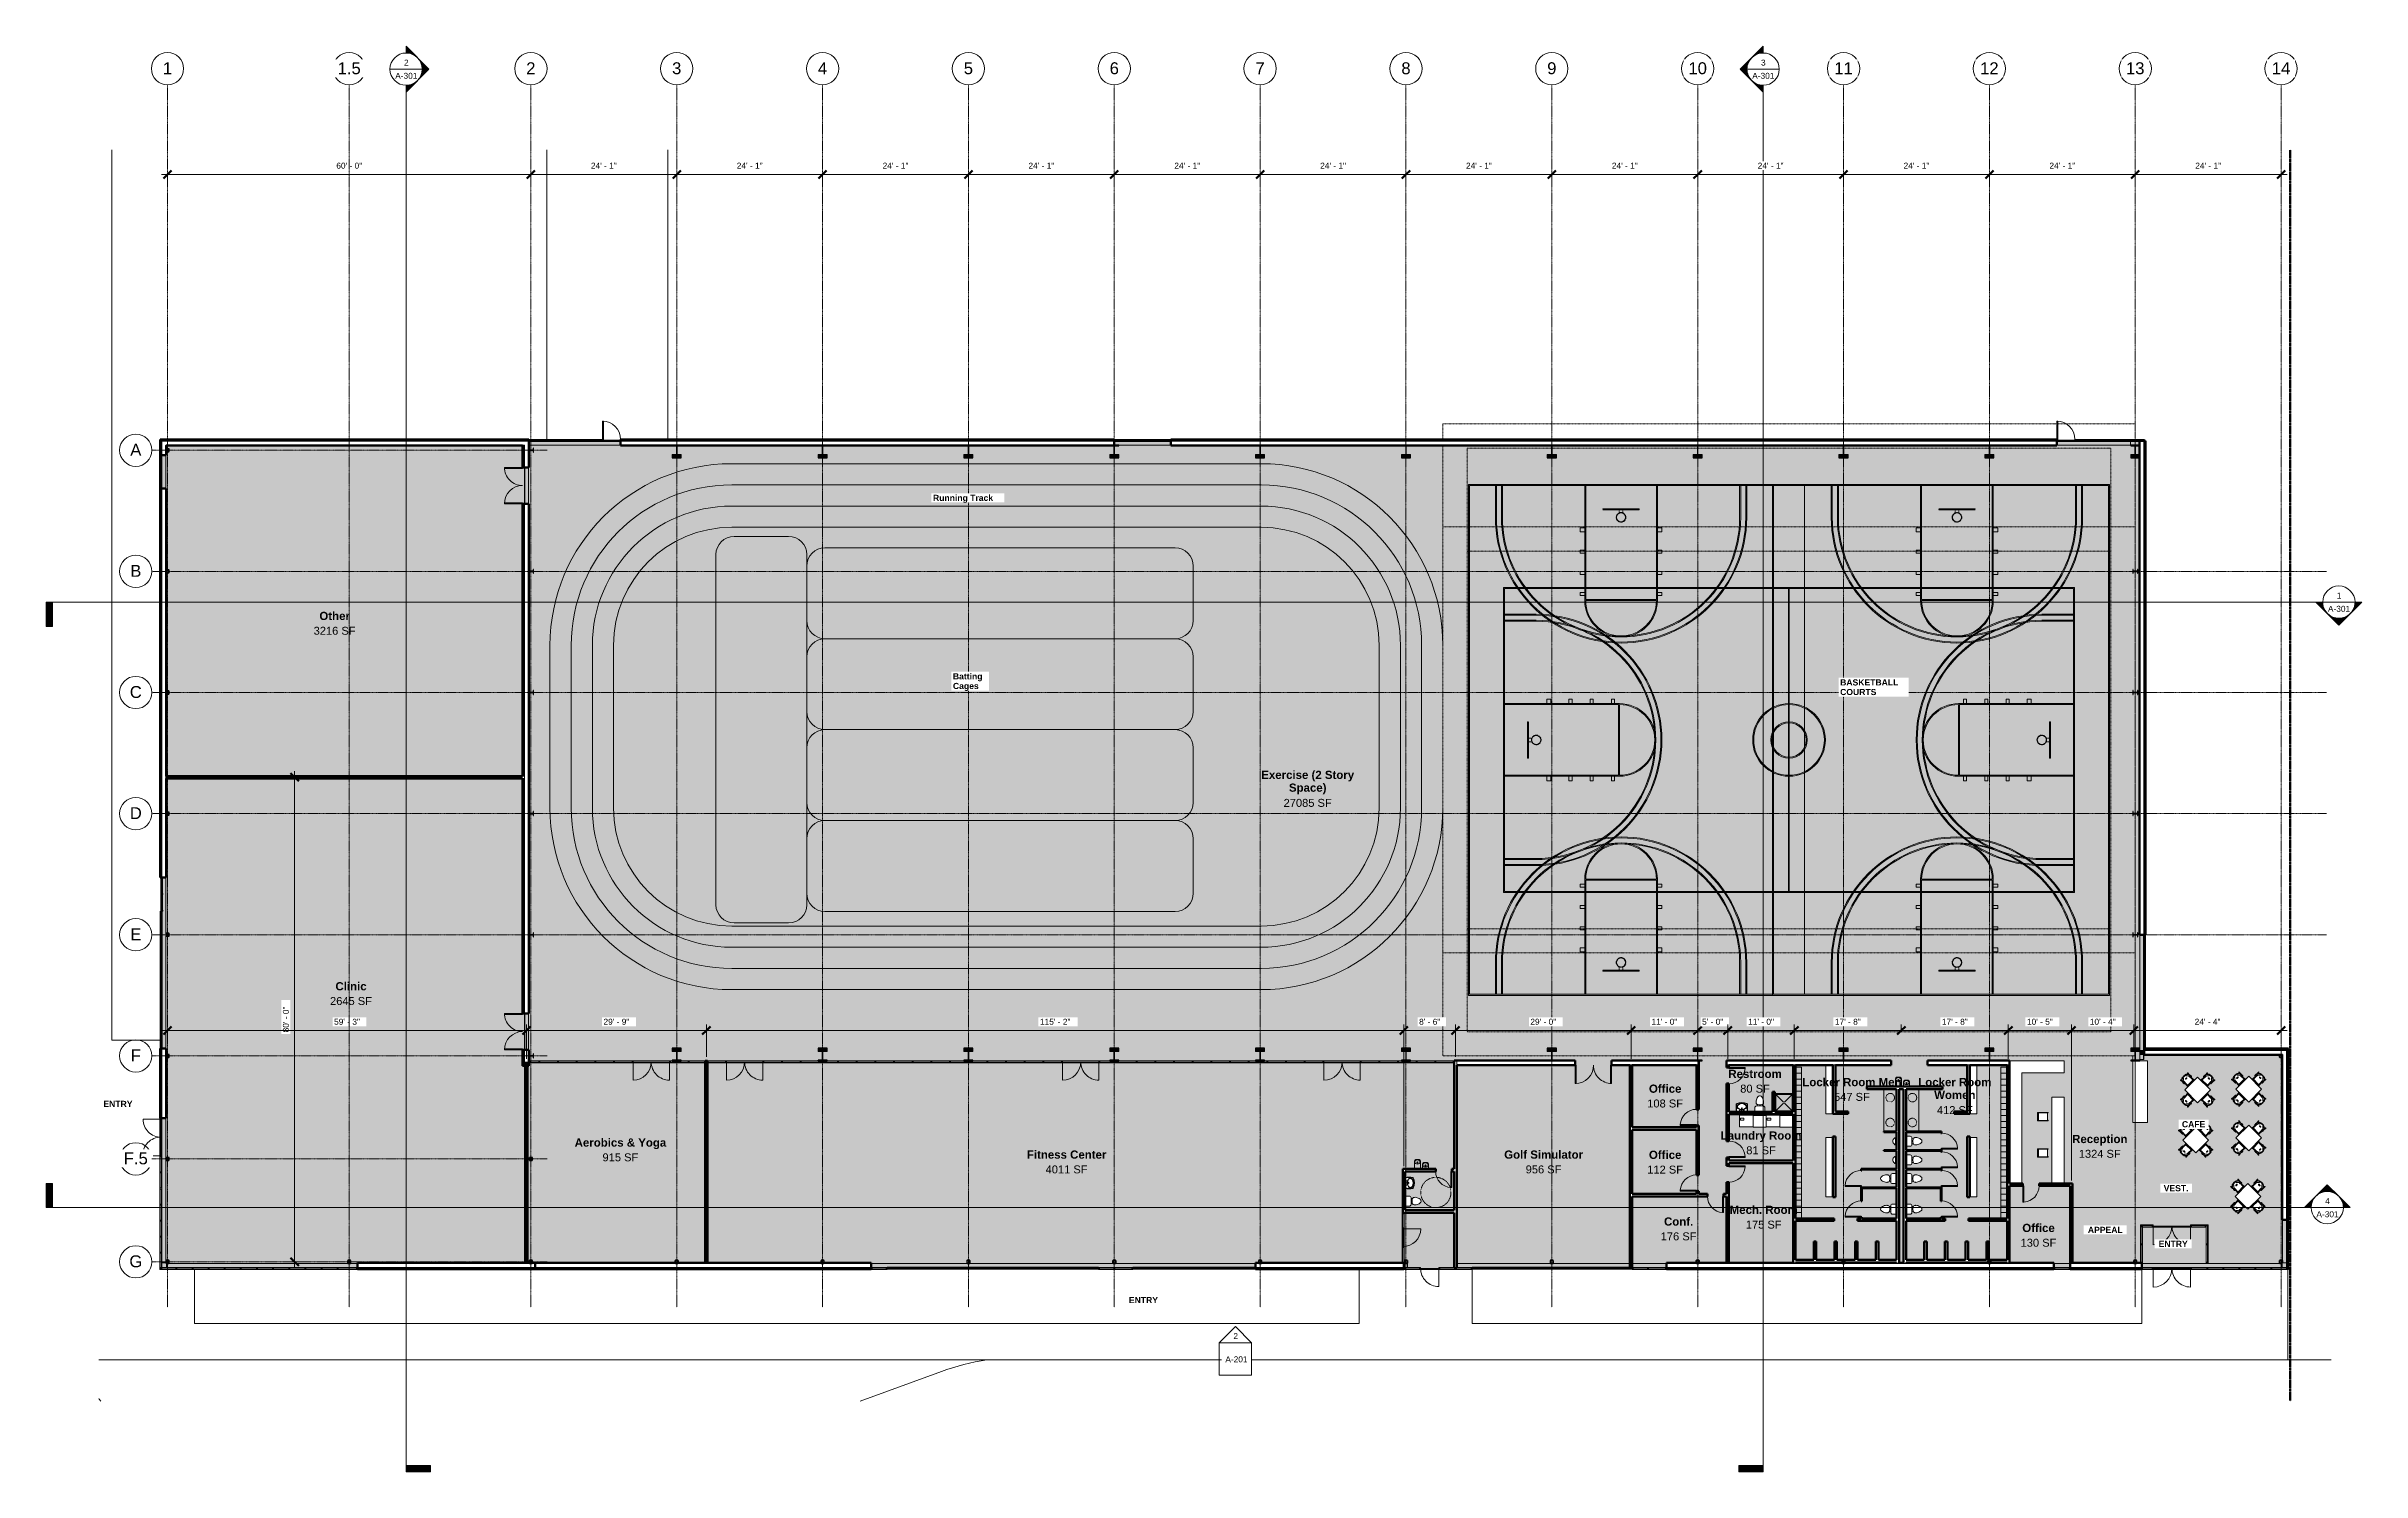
# Model space of a CAD drawing. Header units: inches. Extents: x 21836 to 26424, y -23174 to -20350.
import ezdxf

# ---------------------------------------------------------------- set-up
doc = ezdxf.new("R2010")
doc.units = ezdxf.units.IN
doc.header["$MEASUREMENT"] = 0
for name, pattern in [('Dash', [0.25, 0.125, -0.125]), ('Dash 1_16_', [0.125, 0.0625, -0.0625]), ('Dash dot dot', [0.8125, 0.25, -0.1875, 0, -0.1875, 0, -0.1875]), ('Grid Line 1_2_', [0.875, 0.5, -0.125, 0.125, -0.125]), ('Hidden', [0.28125, 0.1875, -0.09375]), ('Hidden 1_8_', [0.1875, 0.125, -0.0625])]:
    doc.linetypes.add(name, pattern=pattern)
for name, color, linetype, lineweight in [('A-ANNO-DIMS', 211, 'Continuous', 9), ('A-ANNO-DIMS-128', 211, 'Continuous', 9), ('A-DETL', 90, 'Continuous', 9), ('A-DETL-HDLN', 90, 'Hidden 1_8_', 9), ('A-DOOR', 31, 'Continuous', 13), ('A-DOOR-GLAZ', 31, 'Continuous', 30), ('A-GLAZ-CURT', 52, 'Continuous', 9), ('A-GLAZ-CWMG', 51, 'Continuous', 9), ('A-PROP-SBCK', 71, 'Hidden', 50), ('A-WALL', 113, 'Continuous', 13), ('A-WALL-PATT', 111, 'Continuous', 50), ('C-BLDG-PADS', 91, 'Continuous', 9), ('C-TOPO', 7, 'Continuous', 9), ('G-ANNO-SYMB', 111, 'Continuous', 9), ('G-ANNO-TEXT', 231, 'Continuous', 9), ('I-FURN', 30, 'Continuous', 9), ('I-WALL', 2, 'Continuous', 13), ('L-SITE-WALL', 31, 'Continuous', 13), ('M-AREA-IDEN', 171, 'Continuous', 9), ('P-SANR-FIXT', 6, 'Continuous', 9), ('Q-CASE', 31, 'Continuous', 9), ('Q-SPCQ', 91, 'Continuous', 9), ('Q-SPCQ-HDLN', 91, 'Dash', 9), ('S-BEAM', 12, 'Continuous', 9), ('S-COLS', 52, 'Continuous', 9), ('S-GRID', 1, 'Continuous', 9), ('S-GRID-IDEN', 1, 'Continuous', 9)]:
    doc.layers.add(name, color=color, linetype=linetype, lineweight=lineweight)
doc.styles.add('Arial', font='arial.ttf', dxfattribs={"height": 23.60479})
doc.styles.add('Arial_1', font='arial.ttf', dxfattribs={"height": 11.802395})
doc.styles.add('Arial_2', font='arial.ttf', dxfattribs={"height": 15.736527})
doc.styles.add('Arial_B', font='arialbd.ttf', dxfattribs={"height": 12.177074})
doc.styles.add('Arial_B_1', font='arialbd.ttf', dxfattribs={"height": 16.236099})
doc.dimstyles.new('Linear_-_3_32__Arial', dxfattribs={"dimscale": 12, "dimtxt": 12, "dimasz": 1.333333, "dimexe": 1, "dimexo": 0.666667, "dimgap": 0.666667, "dimtad": 1, "dimdec": 0, "dimzin": 1, "dimdsep": 46, "dimlunit": 4, "dimtxsty": 'Arial_1', "dimblk1": 'OBLIQUE', "dimblk2": 'OBLIQUE', "dimsah": 1, "dimcen": 0.09, "dimdle": 1, "dimazin": 0, "dimtfac": 1, "dimtdec": 4, "dimtix": 1, "dimtmove": 0, "dimatfit": 3, "dimfxl": 1, "dimtvp": 1, "dimtfill": 1, "dimfrac": 2, "dimtolj": 1, "dimtzin": 0, "dimarcsym": 2})
doc.dimstyles.new('Linear_-_3_32__Arial_1', dxfattribs={"dimscale": 12, "dimtxt": 12, "dimasz": 1.333333, "dimexe": 1, "dimexo": 0.666667, "dimgap": 0.666667, "dimtad": 1, "dimdec": 0, "dimzin": 1, "dimdsep": 46, "dimlunit": 4, "dimtxsty": 'Arial_1', "dimblk1": 'OBLIQUE', "dimblk2": 'OBLIQUE', "dimsah": 1, "dimcen": 0.09, "dimdle": 1, "dimazin": 0, "dimtfac": 1, "dimtdec": 4, "dimtix": 1, "dimtmove": 0, "dimatfit": 3, "dimfxl": 1, "dimtvp": 1, "dimtfill": 1, "dimfrac": 2, "dimtolj": 1, "dimtzin": 0, "dimarcsym": 2})
doc.dimstyles.new('Linear_-_3_32__Arial_2', dxfattribs={"dimscale": 12, "dimtxt": 12, "dimasz": 1.333333, "dimexe": 1, "dimexo": 0.666667, "dimgap": 0.666667, "dimtad": 1, "dimdec": 0, "dimzin": 1, "dimdsep": 46, "dimlunit": 4, "dimtxsty": 'Arial_1', "dimblk1": 'OBLIQUE', "dimblk2": 'OBLIQUE', "dimsah": 1, "dimcen": 0.09, "dimdle": 1, "dimazin": 0, "dimtfac": 1, "dimtdec": 4, "dimtix": 1, "dimtmove": 0, "dimatfit": 3, "dimfxl": 1, "dimtvp": 1, "dimtfill": 1, "dimfrac": 2, "dimtolj": 1, "dimtzin": 0, "dimarcsym": 2})
doc.dimstyles.new('Linear_-_3_32__Arial_3', dxfattribs={"dimscale": 12, "dimtxt": 12, "dimasz": 1.333333, "dimexe": 1, "dimexo": 0.666667, "dimgap": 0.666667, "dimtad": 1, "dimdec": 0, "dimzin": 1, "dimdsep": 46, "dimlunit": 4, "dimtxsty": 'Arial_1', "dimblk1": 'OBLIQUE', "dimblk2": 'OBLIQUE', "dimsah": 1, "dimcen": 0.09, "dimdle": 1, "dimazin": 0, "dimtfac": 1, "dimtdec": 4, "dimtix": 1, "dimtmove": 0, "dimatfit": 3, "dimfxl": 1, "dimtvp": 1, "dimtfill": 1, "dimfrac": 2, "dimtolj": 1, "dimtzin": 0, "dimarcsym": 2})
pattern_1 = [(45, (0, 0), (-12.6713535, 12.6713535), []), (45, (0, 19.2), (-12.6713535, 12.6713535), [])]
pattern_2 = [(0, (0, 0), (0, 16), []), (90, (0, 0), (-16, 1e-15), [])]

msp = doc.modelspace()

# ---------------------------------------------------------------- texts
at = {"layer": 'G-ANNO-SYMB', "char_height": 11.8, "attachment_point": 2, "line_spacing_factor": 0.938532, "style": 'Arial_1'}
for s, insert, width in [('A-301', (22549.6, -20402.4), 52.416), ('2', (22549.6, -20376.2), 10.944), ('A-301', (25238.5, -20402.4), 52.416), ('3', (25238.5, -20376.2), 10.944), ('A-301', (26379.3, -21458.4), 52.416), ('1', (26379.3, -21432.2), 10.944), ('A-301', (26356.4, -22657.9), 52.416), ('4', (26356.4, -22631.7), 10.944)]:
    msp.add_mtext(s, dxfattribs=dict(at, insert=insert, width=width))
at = {"layer": 'M-AREA-IDEN', "attachment_point": 2, "line_spacing_factor": 0.938532}
for s, insert, char_height, width, style in [('Other', (22407.6, -21470.3), 16.24, 70.272, 'Arial_B_1'), ('3216 SF', (22407.5, -21499.9), 15.74, 99.072, 'Arial_2'), ('Exercise (2 Story\\PSpace)', (24335.7, -21785.1), 16.236, 212.928, 'Arial_B_1'), ('27085 SF', (24335.6, -21840.9), 15.74, 113.664, 'Arial_2'), ('Clinic', (22440.1, -22204), 16.24, 71.616, 'Arial_B_1'), ('2645 SF', (22440, -22233.5), 15.74, 99.072, 'Arial_2'), ('Restroom', (25222.1, -22377.5), 16.24, 122.88, 'Arial_B_1'), ('Office', (25044, -22406.9), 16.24, 74.688, 'Arial_B_1'), ('80 SF', (25222, -22407.1), 15.74, 69.888, 'Arial_2'), ('Locker Room Men', (25414.1, -22393.9), 16.236, 228.096, 'Arial_B_1'), ('547 SF', (25414, -22423.4), 15.74, 84.48, 'Arial_2'), ('Locker Room\\PWomen', (25618, -22393.9), 16.236, 168.192, 'Arial_B_1'), ('108 SF', (25043.9, -22436.5), 15.74, 84.48, 'Arial_2'), ('412 SF', (25617.9, -22449.6), 15.74, 84.48, 'Arial_2'), ('Aerobics & Yoga', (22973.9, -22513.6), 16.236, 209.856, 'Arial_B_1'), ('Laundry Room', (25234.1, -22499.7), 16.236, 185.664, 'Arial_B_1'), ('Reception', (25905.2, -22506.6), 16.24, 127.296, 'Arial_B_1'), ('915 SF', (22973.8, -22543.2), 15.74, 84.48, 'Arial_2'), ('Fitness Center', (23858, -22537.5), 16.236, 182.784, 'Arial_B_1'), ('4011 SF', (23857.9, -22567.1), 15.74, 99.072, 'Arial_2'), ('Golf Simulator', (24803.2, -22537.5), 16.236, 181.44, 'Arial_B_1'), ('956 SF', (24803, -22567.1), 15.74, 84.48, 'Arial_2'), ('112 SF', (25043.9, -22567.5), 15.74, 84.48, 'Arial_2'), ('Office', (25044, -22537.9), 16.24, 74.688, 'Arial_B_1'), ('81 SF', (25234, -22529.3), 15.74, 69.888, 'Arial_2'), ('1324 SF', (25905.1, -22536.2), 15.74, 99.072, 'Arial_2'), ('Mech. Room', (25239.3, -22646.9), 16.24, 156.48, 'Arial_B_1'), ('176 SF', (25070.6, -22699.7), 15.74, 84.48, 'Arial_2'), ('Conf.', (25070.7, -22670.1), 16.24, 67.392, 'Arial_B_1'), ('175 SF', (25239.2, -22676.5), 15.74, 84.48, 'Arial_2'), ('Office', (25783.8, -22682.8), 16.24, 74.688, 'Arial_B_1'), ('130 SF', (25783.7, -22712.4), 15.74, 84.48, 'Arial_2')]:
    msp.add_mtext(s, dxfattribs=dict(at, insert=insert, char_height=char_height, width=width, style=style))

# ---------------------------------------------------------------- blocks, each defined once
blk = doc.blocks.new('HSS-Hollow Structural Section-Column - HSS6X6X1_4-556719-First Floor Plan')
at = {"layer": 'S-COLS'}
h = blk.add_hatch(dxfattribs=at)
h.set_pattern_fill('FP_2', color=256, style=0, pattern_type=2)
h.set_pattern_definition([(225, (23085.39, -22758.053), (12.671354, -12.671354), []), (225, (23085.39, -22777.253), (12.671354, -12.671354), [])])
h.paths.add_polyline_path([(-2.5, 3), (-2.9, 2.9), (-3, 2.5), (-3, -2.5), (-2.9, -2.9), (-2.5, -3), (2.5, -3), (2.9, -2.9), (3, -2.5), (3, 2.5), (2.9, 2.9), (2.5, 3)], flags=0)
h.paths.add_polyline_path([(-2.5, 2.8), (2.5, 2.8), (2.7, 2.7), (2.8, 2.5), (2.8, -2.5), (2.7, -2.7), (2.5, -2.8), (-2.5, -2.8), (-2.7, -2.7), (-2.8, -2.5), (-2.8, 2.5), (-2.7, 2.7)], flags=0)
at = {"layer": 'S-COLS', "lineweight": 30}
for p, q in [((-3, 2.5), (-3, -2.5)), ((-2.8, -2.5), (-2.8, 2.5)), ((2.5, 3), (-2.5, 3)), ((-2.5, 2.8), (2.5, 2.8)), ((2.8, 2.5), (2.8, -2.5)), ((3, -2.5), (3, 2.5)), ((2.5, -2.8), (-2.5, -2.8)), ((-2.5, -3), (2.5, -3))]:
    blk.add_line(p, q, dxfattribs=at)
for centre, radius, start, end in [((-2.5, 2.5), 0.466, 90, 180), ((-2.5, 2.5), 0.233, 90, 180), ((2.5, 2.5), 0.466, 360, 90), ((2.5, 2.5), 0.233, 0, 90), ((-2.5, -2.5), 0.466, 180, 270), ((-2.5, -2.5), 0.233, 180, 270), ((2.5, -2.5), 0.466, 270, 360), ((2.5, -2.5), 0.233, 270, 360)]:
    blk.add_arc(centre, radius, start, end, dxfattribs=at)
blk = doc.blocks.new('HSS-Hollow Structural Section-Column - HSS6X6X1_4-V1-First Floor Plan')
at = {"layer": 'S-COLS'}
h = blk.add_hatch(dxfattribs=at)
h.set_pattern_fill('FP_3', color=256, style=0, pattern_type=2)
h.set_pattern_definition([(225, (23374.39, -22758.053), (12.671354, -12.671354), []), (225, (23374.39, -22777.253), (12.671354, -12.671354), [])])
h.paths.add_polyline_path([(-2.5, 3), (-2.9, 2.9), (-3, 2.5), (-3, -2.5), (-2.9, -2.9), (-2.5, -3), (2.5, -3), (2.9, -2.9), (3, -2.5), (3, 2.5), (2.9, 2.9), (2.5, 3)], flags=0)
h.paths.add_polyline_path([(-2.5, 2.8), (2.5, 2.8), (2.7, 2.7), (2.8, 2.5), (2.8, -2.5), (2.7, -2.7), (2.5, -2.8), (-2.5, -2.8), (-2.7, -2.7), (-2.8, -2.5), (-2.8, 2.5), (-2.7, 2.7)], flags=0)
at = {"layer": 'S-COLS', "lineweight": 30}
for p, q in [((-3, 2.5), (-3, -2.5)), ((-2.8, -2.5), (-2.8, 2.5)), ((2.5, 3), (-2.5, 3)), ((-2.5, 2.8), (2.5, 2.8)), ((2.8, 2.5), (2.8, -2.5)), ((3, -2.5), (3, 2.5)), ((2.5, -2.8), (-2.5, -2.8)), ((-2.5, -3), (2.5, -3))]:
    blk.add_line(p, q, dxfattribs=at)
for centre, radius, start, end in [((-2.5, 2.5), 0.466, 90, 180), ((-2.5, 2.5), 0.233, 90, 180), ((2.5, 2.5), 0.466, 360, 90), ((2.5, 2.5), 0.233, 0, 90), ((-2.5, -2.5), 0.466, 180, 270), ((-2.5, -2.5), 0.233, 180, 270), ((2.5, -2.5), 0.466, 270, 360), ((2.5, -2.5), 0.233, 270, 360)]:
    blk.add_arc(centre, radius, start, end, dxfattribs=at)
blk = doc.blocks.new('HSS-Hollow Structural Section-Column - HSS6X6X1_4-V2-First Floor Plan')
at = {"layer": 'S-COLS', "lineweight": 30}
for p, q in [((-3, 2.534), (-3, -2.534)), ((-2.767, -2.534), (-2.767, 2.534)), ((2.534, 3), (-2.534, 3)), ((-2.534, 2.767), (2.534, 2.767)), ((2.767, 2.534), (2.767, -2.534)), ((3, -2.534), (3, 2.534)), ((2.534, -2.767), (-2.534, -2.767)), ((-2.534, -3), (2.534, -3))]:
    blk.add_line(p, q, dxfattribs=at)
for centre, radius, start, end in [((-2.534, 2.534), 0.466, 90, 180), ((-2.534, 2.534), 0.233, 90, 180), ((2.534, 2.534), 0.466, 360, 90), ((2.534, 2.534), 0.233, 0, 90), ((-2.534, -2.534), 0.466, 180, 270), ((-2.534, -2.534), 0.233, 180, 270), ((2.534, -2.534), 0.466, 270, 360), ((2.534, -2.534), 0.233, 270, 360)]:
    blk.add_arc(centre, radius, start, end, dxfattribs=at)
blk = doc.blocks.new('HSS-Hollow Structural Section-Column - HSS6X6X1_4-V3-First Floor Plan')
at = {"layer": 'S-COLS'}
h = blk.add_hatch(dxfattribs=at)
h.set_pattern_fill('FP_4', color=256, style=0, pattern_type=2)
h.set_pattern_definition([(225, (23952.39, -22758.053), (12.671354, -12.671354), []), (225, (23952.39, -22777.253), (12.671354, -12.671354), [])])
h.paths.add_polyline_path([(2.5, 3), (-2.5, 3), (-2.9, 2.9), (-3, 2.5), (-3, -2.5), (-2.9, -2.9), (-2.5, -3), (2.5, -3), (2.9, -2.9), (3, -2.5), (3, 2.5), (2.9, 2.9)], flags=0)
h.paths.add_polyline_path([(2.5, 2.8), (2.7, 2.7), (2.8, 2.5), (2.8, -2.5), (2.7, -2.7), (2.5, -2.8), (-2.5, -2.8), (-2.7, -2.7), (-2.8, -2.5), (-2.8, 2.5), (-2.7, 2.7), (-2.5, 2.8)], flags=0)
at = {"layer": 'S-COLS', "lineweight": 30}
for p, q in [((-3, 2.5), (-3, -2.5)), ((-2.8, -2.5), (-2.8, 2.5)), ((2.5, 3), (-2.5, 3)), ((-2.5, 2.8), (2.5, 2.8)), ((2.8, 2.5), (2.8, -2.5)), ((3, -2.5), (3, 2.5)), ((2.5, -2.8), (-2.5, -2.8)), ((-2.5, -3), (2.5, -3))]:
    blk.add_line(p, q, dxfattribs=at)
for centre, radius, start, end in [((-2.5, 2.5), 0.466, 90, 180), ((-2.5, 2.5), 0.233, 90, 180), ((2.5, 2.5), 0.466, 360, 90), ((2.5, 2.5), 0.233, 0, 90), ((-2.5, -2.5), 0.466, 180, 270), ((-2.5, -2.5), 0.233, 180, 270), ((2.5, -2.5), 0.466, 270, 360), ((2.5, -2.5), 0.233, 270, 360)]:
    blk.add_arc(centre, radius, start, end, dxfattribs=at)
blk = doc.blocks.new('HSS-Hollow Structural Section-Column - HSS6X6X1_4-V4-First Floor Plan')
at = {"layer": 'S-COLS', "lineweight": 30}
for p, q in [((-3, 2.534), (-3, -2.534)), ((-2.767, -2.534), (-2.767, 2.534)), ((2.534, 3), (-2.534, 3)), ((-2.534, 2.767), (2.534, 2.767)), ((2.767, 2.534), (2.767, -2.534)), ((3, -2.534), (3, 2.534)), ((2.534, -2.767), (-2.534, -2.767)), ((-2.534, -3), (2.534, -3))]:
    blk.add_line(p, q, dxfattribs=at)
for centre, radius, start, end in [((-2.534, 2.534), 0.466, 90, 180), ((-2.534, 2.534), 0.233, 90, 180), ((2.534, 2.534), 0.466, 360, 90), ((2.534, 2.534), 0.233, 0, 90), ((-2.534, -2.534), 0.466, 180, 270), ((-2.534, -2.534), 0.233, 180, 270), ((2.534, -2.534), 0.466, 270, 360), ((2.534, -2.534), 0.233, 270, 360)]:
    blk.add_arc(centre, radius, start, end, dxfattribs=at)
blk = doc.blocks.new('HSS-Hollow Structural Section-Column - HSS6X6X1_4-V5-First Floor Plan')
at = {"layer": 'S-COLS'}
h = blk.add_hatch(dxfattribs=at)
h.set_pattern_fill('FP_5', color=256, style=0, pattern_type=2)
h.set_pattern_definition([(225, (24530.39, -22758.053), (12.6713535, -12.6713535), []), (225, (24530.39, -22777.253), (12.6713535, -12.6713535), [])])
h.paths.add_polyline_path([(2.5, 3), (-2.5, 3), (-2.9, 2.9), (-3, 2.5), (-3, -2.5), (-2.9, -2.9), (-2.5, -3), (2.5, -3), (2.9, -2.9), (3, -2.5), (3, 2.5), (2.9, 2.9)], flags=0)
h.paths.add_polyline_path([(-2.5, 2.8), (2.5, 2.8), (2.7, 2.7), (2.8, 2.5), (2.8, -2.5), (2.7, -2.7), (2.5, -2.8), (-2.5, -2.8), (-2.7, -2.7), (-2.8, -2.5), (-2.8, 2.5), (-2.7, 2.7)], flags=0)
at = {"layer": 'S-COLS', "lineweight": 30}
for p, q in [((-3, 2.5), (-3, -2.5)), ((-2.8, -2.5), (-2.8, 2.5)), ((2.5, 3), (-2.5, 3)), ((-2.5, 2.8), (2.5, 2.8)), ((2.8, 2.5), (2.8, -2.5)), ((3, -2.5), (3, 2.5)), ((2.5, -2.8), (-2.5, -2.8)), ((-2.5, -3), (2.5, -3))]:
    blk.add_line(p, q, dxfattribs=at)
for centre, radius, start, end in [((-2.5, 2.5), 0.466, 90, 180), ((-2.5, 2.5), 0.233, 90, 180), ((2.5, 2.5), 0.466, 360, 90), ((2.5, 2.5), 0.233, 0, 90), ((-2.5, -2.5), 0.466, 180, 270), ((-2.5, -2.5), 0.233, 180, 270), ((2.5, -2.5), 0.466, 270, 360), ((2.5, -2.5), 0.233, 270, 360)]:
    blk.add_arc(centre, radius, start, end, dxfattribs=at)
blk = doc.blocks.new('HSS-Hollow Structural Section-Column - HSS6X6X1_4-V6-First Floor Plan')
at = {"layer": 'S-COLS'}
h = blk.add_hatch(dxfattribs=at)
h.set_pattern_fill('FP_6', color=256, style=0, pattern_type=2)
h.set_pattern_definition([(225, (24819.39, -22758.053), (12.6713535, -12.6713535), []), (225, (24819.39, -22777.253), (12.6713535, -12.6713535), [])])
h.paths.add_polyline_path([(-2.5, 3), (-2.9, 2.9), (-3, 2.5), (-3, -2.5), (-2.9, -2.9), (-2.5, -3), (2.5, -3), (2.9, -2.9), (3, -2.5), (3, 2.5), (2.9, 2.9), (2.5, 3)], flags=0)
h.paths.add_polyline_path([(2.5, 2.8), (2.7, 2.7), (2.8, 2.5), (2.8, -2.5), (2.7, -2.7), (2.5, -2.8), (-2.5, -2.8), (-2.7, -2.7), (-2.8, -2.5), (-2.8, 2.5), (-2.7, 2.7), (-2.5, 2.8)], flags=0)
at = {"layer": 'S-COLS', "lineweight": 30}
for p, q in [((-3, 2.5), (-3, -2.5)), ((-2.8, -2.5), (-2.8, 2.5)), ((2.5, 3), (-2.5, 3)), ((-2.5, 2.8), (2.5, 2.8)), ((2.8, 2.5), (2.8, -2.5)), ((3, -2.5), (3, 2.5)), ((2.5, -2.8), (-2.5, -2.8)), ((-2.5, -3), (2.5, -3))]:
    blk.add_line(p, q, dxfattribs=at)
for centre, radius, start, end in [((-2.5, 2.5), 0.466, 90, 180), ((-2.5, 2.5), 0.233, 90, 180), ((2.5, 2.5), 0.466, 360, 90), ((2.5, 2.5), 0.233, 0, 90), ((-2.5, -2.5), 0.466, 180, 270), ((-2.5, -2.5), 0.233, 180, 270), ((2.5, -2.5), 0.466, 270, 360), ((2.5, -2.5), 0.233, 270, 360)]:
    blk.add_arc(centre, radius, start, end, dxfattribs=at)
blk = doc.blocks.new('HSS-Hollow Structural Section-Column - HSS6X6X1_4-V7-First Floor Plan')
at = {"layer": 'S-COLS', "lineweight": 30}
for p, q in [((-3, 2.534), (-3, -2.534)), ((-2.767, -2.534), (-2.767, 2.534)), ((2.534, 3), (-2.534, 3)), ((-2.534, 2.767), (2.534, 2.767)), ((2.767, 2.534), (2.767, -2.534)), ((3, -2.534), (3, 2.534)), ((2.534, -2.767), (-2.534, -2.767)), ((-2.534, -3), (2.534, -3))]:
    blk.add_line(p, q, dxfattribs=at)
for centre, radius, start, end in [((-2.534, 2.534), 0.466, 90, 180), ((-2.534, 2.534), 0.233, 90, 180), ((2.534, 2.534), 0.466, 360, 90), ((2.534, 2.534), 0.233, 0, 90), ((-2.534, -2.534), 0.466, 180, 270), ((-2.534, -2.534), 0.233, 180, 270), ((2.534, -2.534), 0.466, 270, 360), ((2.534, -2.534), 0.233, 270, 360)]:
    blk.add_arc(centre, radius, start, end, dxfattribs=at)
blk = doc.blocks.new('HSS-Hollow Structural Section-Column - HSS6X6X1_4-V8-First Floor Plan')
at = {"layer": 'S-COLS'}
h = blk.add_hatch(dxfattribs=at)
h.set_pattern_fill('FP_7', color=256, style=0, pattern_type=2)
h.set_pattern_definition([(225, (25397.39, -22758.053), (12.6713535, -12.6713535), []), (225, (25397.39, -22777.253), (12.6713535, -12.6713535), [])])
h.paths.add_polyline_path([(-2.5, 3), (-2.9, 2.9), (-3, 2.5), (-3, -2.5), (-2.9, -2.9), (-2.5, -3), (2.5, -3), (2.9, -2.9), (3, -2.5), (3, 2.5), (2.9, 2.9), (2.5, 3), (1.1, 3)], flags=0)
h.paths.add_polyline_path([(-2.5, 2.8), (2.5, 2.8), (2.7, 2.7), (2.8, 2.5), (2.8, -2.5), (2.7, -2.7), (2.5, -2.8), (-2.5, -2.8), (-2.7, -2.7), (-2.8, -2.5), (-2.8, 2.5), (-2.7, 2.7)], flags=0)
at = {"layer": 'S-COLS', "lineweight": 30}
for p, q in [((-3, 2.5), (-3, -2.5)), ((-2.8, -2.5), (-2.8, 2.5)), ((2.5, 3), (-2.5, 3)), ((-2.5, 2.8), (2.5, 2.8)), ((2.8, 2.5), (2.8, -2.5)), ((3, -2.5), (3, 2.5)), ((2.5, -2.8), (-2.5, -2.8)), ((-2.5, -3), (2.5, -3))]:
    blk.add_line(p, q, dxfattribs=at)
for centre, radius, start, end in [((-2.5, 2.5), 0.466, 90, 180), ((-2.5, 2.5), 0.233, 90, 180), ((2.5, 2.5), 0.466, 360, 90), ((2.5, 2.5), 0.233, 0, 90), ((-2.5, -2.5), 0.466, 180, 270), ((-2.5, -2.5), 0.233, 180, 270), ((2.5, -2.5), 0.466, 270, 360), ((2.5, -2.5), 0.233, 270, 360)]:
    blk.add_arc(centre, radius, start, end, dxfattribs=at)
blk = doc.blocks.new('HSS-Hollow Structural Section-Column - HSS6X6X1_4-V9-First Floor Plan')
at = {"layer": 'S-COLS', "lineweight": 30}
for p, q in [((-3, 2.534), (-3, -2.534)), ((-2.767, -2.534), (-2.767, 2.534)), ((2.534, 3), (-2.534, 3)), ((-2.534, 2.767), (2.534, 2.767)), ((2.767, 2.534), (2.767, -2.534)), ((3, -2.534), (3, 2.534)), ((2.534, -2.767), (-2.534, -2.767)), ((-2.534, -3), (2.534, -3))]:
    blk.add_line(p, q, dxfattribs=at)
for centre, radius, start, end in [((-2.534, 2.534), 0.466, 90, 180), ((-2.534, 2.534), 0.233, 90, 180), ((2.534, 2.534), 0.466, 360, 90), ((2.534, 2.534), 0.233, 0, 90), ((-2.534, -2.534), 0.466, 180, 270), ((-2.534, -2.534), 0.233, 180, 270), ((2.534, -2.534), 0.466, 270, 360), ((2.534, -2.534), 0.233, 270, 360)]:
    blk.add_arc(centre, radius, start, end, dxfattribs=at)
blk = doc.blocks.new('HSS-Hollow Structural Section-Column - HSS6X6X1_4-V10-First Floor Plan')
at = {"layer": 'S-COLS'}
h = blk.add_hatch(dxfattribs=at)
h.set_pattern_fill('FP_8', color=256, style=0, pattern_type=2)
h.set_pattern_definition([(225, (25975.39, -22758.053), (12.6713535, -12.6713535), []), (225, (25975.39, -22777.253), (12.6713535, -12.6713535), [])])
h.paths.add_polyline_path([(-2.5, 3), (-2.9, 2.9), (-3, 2.5), (-3, -2.5), (-2.9, -2.9), (-2.5, -3), (2.5, -3), (2.9, -2.9), (3, -2.5), (3, 2.5), (2.9, 2.9), (2.5, 3)], flags=0)
h.paths.add_polyline_path([(-2.5, 2.8), (2.5, 2.8), (2.7, 2.7), (2.8, 2.5), (2.8, -2.5), (2.7, -2.7), (2.5, -2.8), (-2.5, -2.8), (-2.7, -2.7), (-2.8, -2.5), (-2.8, 2.5), (-2.7, 2.7)], flags=0)
at = {"layer": 'S-COLS', "lineweight": 30}
for p, q in [((-3, 2.5), (-3, -2.5)), ((-2.8, -2.5), (-2.8, 2.5)), ((2.5, 3), (-2.5, 3)), ((-2.5, 2.8), (2.5, 2.8)), ((2.8, 2.5), (2.8, -2.5)), ((3, -2.5), (3, 2.5)), ((2.5, -2.8), (-2.5, -2.8)), ((-2.5, -3), (2.5, -3))]:
    blk.add_line(p, q, dxfattribs=at)
for centre, radius, start, end in [((-2.5, 2.5), 0.466, 90, 180), ((-2.5, 2.5), 0.233, 90, 180), ((2.5, 2.5), 0.466, 360, 90), ((2.5, 2.5), 0.233, 0, 90), ((-2.5, -2.5), 0.466, 180, 270), ((-2.5, -2.5), 0.233, 180, 270), ((2.5, -2.5), 0.466, 270, 360), ((2.5, -2.5), 0.233, 270, 360)]:
    blk.add_arc(centre, radius, start, end, dxfattribs=at)
blk = doc.blocks.new('HSS-Hollow Structural Section-Column - HSS6X6X1_4-V11-First Floor Plan')
at = {"layer": 'S-COLS', "lineweight": 30}
for p, q in [((-3, 2.534), (-3, -2.534)), ((-2.767, -2.534), (-2.767, 2.534)), ((2.534, 3), (-2.534, 3)), ((-2.534, 2.767), (2.534, 2.767)), ((2.767, 2.534), (2.767, -2.534)), ((3, -2.534), (3, 2.534)), ((2.534, -2.767), (-2.534, -2.767)), ((-2.534, -3), (2.534, -3))]:
    blk.add_line(p, q, dxfattribs=at)
for centre, radius, start, end in [((-2.534, 2.534), 0.466, 90, 180), ((-2.534, 2.534), 0.233, 90, 180), ((2.534, 2.534), 0.466, 360, 90), ((2.534, 2.534), 0.233, 0, 90), ((-2.534, -2.534), 0.466, 180, 270), ((-2.534, -2.534), 0.233, 180, 270), ((2.534, -2.534), 0.466, 270, 360), ((2.534, -2.534), 0.233, 270, 360)]:
    blk.add_arc(centre, radius, start, end, dxfattribs=at)
blk = doc.blocks.new('HSS-Hollow Structural Section-Column - HSS6X6X1_4-V12-First Floor Plan')
at = {"layer": 'S-COLS'}
h = blk.add_hatch(dxfattribs=at)
h.set_pattern_fill('FP_9', color=256, style=0, pattern_type=2)
h.set_pattern_definition([(225, (26264.39, -22758.053), (12.6713535, -12.6713535), []), (225, (26264.39, -22777.253), (12.6713535, -12.6713535), [])])
h.paths.add_polyline_path([(2.5, 3), (-2.5, 3), (-2.9, 2.9), (-3, 2.5), (-3, -2.5), (-2.9, -2.9), (-2.5, -3), (2.5, -3), (2.9, -2.9), (3, -2.5), (3, 2.5), (2.9, 2.9)], flags=0)
h.paths.add_polyline_path([(-2.5, 2.8), (2.5, 2.8), (2.7, 2.7), (2.8, 2.5), (2.8, -2.5), (2.7, -2.7), (2.5, -2.8), (-2.5, -2.8), (-2.7, -2.7), (-2.8, -2.5), (-2.8, 2.5), (-2.7, 2.7)], flags=0)
at = {"layer": 'S-COLS', "lineweight": 30}
for p, q in [((-3, 2.5), (-3, -2.5)), ((-2.8, -2.5), (-2.8, 2.5)), ((2.5, 3), (-2.5, 3)), ((-2.5, 2.8), (2.5, 2.8)), ((2.8, 2.5), (2.8, -2.5)), ((3, -2.5), (3, 2.5)), ((2.5, -2.8), (-2.5, -2.8)), ((-2.5, -3), (2.5, -3))]:
    blk.add_line(p, q, dxfattribs=at)
for centre, radius, start, end in [((-2.5, 2.5), 0.466, 90, 180), ((-2.5, 2.5), 0.233, 90, 180), ((2.5, 2.5), 0.466, 360, 90), ((2.5, 2.5), 0.233, 0, 90), ((-2.5, -2.5), 0.466, 180, 270), ((-2.5, -2.5), 0.233, 180, 270), ((2.5, -2.5), 0.466, 270, 360), ((2.5, -2.5), 0.233, 270, 360)]:
    blk.add_arc(centre, radius, start, end, dxfattribs=at)
blk = doc.blocks.new('Girt_C - 8_D-707912-First Floor Plan')
at = {"layer": 'S-BEAM'}
h = blk.add_hatch(color=256, dxfattribs=at)
h.paths.add_polyline_path([(24526.4, -22761.2), (24533.2, -22761.2), (24533.2, -22761.1), (24526.4, -22761.1), (24526.4, -22761.1)], flags=0)
h.paths.add_polyline_path([(24221.3, -22761.2), (24232.4, -22761.2), (24232.4, -22761.1), (23470.4, -22761.1), (23470.4, -22761.2), (24152.2, -22761.2)], flags=0)
h.paths.add_polyline_path([(22424.2, -22761.2), (22453.2, -22761.2), (22453.2, -22761.1), (22074.5, -22761.1), (22074.5, -22761.2), (22355.1, -22761.2)], flags=0)
h = blk.add_hatch(color=256, dxfattribs=at)
h.paths.add_polyline_path([(24533.2, -22768.9), (24533.2, -22761.2), (24526.4, -22761.2), (24526.4, -22768.9)], flags=0)
h.paths.add_polyline_path([(24232.4, -22768.9), (24232.4, -22761.2), (23470.4, -22761.2), (23470.4, -22768.9), (24221.3, -22768.9)], flags=0)
h.paths.add_polyline_path([(22424.2, -22768.9), (22453.2, -22768.9), (22453.2, -22761.2), (22074.5, -22761.2), (22074.5, -22768.9), (22355.1, -22768.9)], flags=0)
h = blk.add_hatch(color=256, dxfattribs=at)
h.paths.add_polyline_path([(24526.4, -22769.1), (24533.2, -22769), (24533.2, -22768.9), (24526.4, -22768.9), (24526.4, -22769)], flags=0)
h.paths.add_polyline_path([(24221.3, -22769.1), (24232.4, -22769), (24232.4, -22768.9), (23470.4, -22768.9), (23470.4, -22769.1), (24152.2, -22769.1)], flags=0)
h.paths.add_polyline_path([(22451.2, -22769.1), (22453.2, -22769), (22453.2, -22768.9), (22074.5, -22768.9), (22074.5, -22769.1), (22424.2, -22769.1)], flags=0)
for p, q in [((22074.5, -22761.2), (22074.5, -22761.1)), ((22074.5, -22768.9), (22074.5, -22761.2)), ((22074.5, -22769.1), (22074.5, -22768.9)), ((22074.5, -22769.1), (22093.2, -22769.1)), ((22433.9, -22761.1), (22078.9, -22761.1)), ((22095.2, -22769.1), (22125.1, -22769.1)), ((22127.1, -22769.1), (22156.9, -22769.1)), ((22158.9, -22769.1), (22188.8, -22769.1)), ((22190.8, -22769.1), (22220.6, -22769.1)), ((22222.6, -22769.1), (22252.6, -22769.1)), ((22254.6, -22769.1), (22284.6, -22769.1)), ((22286.6, -22769.1), (22316.6, -22769.1)), ((22318.6, -22769.1), (22348.6, -22769.1)), ((22350.6, -22769.1), (22380.6, -22769.1)), ((22382.6, -22769.1), (22412.6, -22769.1)), ((22414.6, -22769.1), (22451.2, -22769.1)), ((22453.2, -22761.1), (22438.9, -22761.1)), ((23660.9, -22761.1), (23470.4, -22761.1)), ((23472.4, -22769.1), (23500.4, -22769.1)), ((23502.4, -22769.1), (23921.4, -22769.1)), ((23949.9, -22761.1), (23665.9, -22761.1)), ((23923.4, -22769.1), (23951.4, -22769.1)), ((23953.4, -22769.1), (23987.4, -22769.1)), ((24232.4, -22761.1), (23954.9, -22761.1)), ((23989.4, -22769.1), (24232.4, -22769.1)), ((24527.9, -22761.1), (24526.4, -22761.1)), ((24528.4, -22769.1), (24533.2, -22769.1)), ((24533.2, -22761.1), (24532.9, -22761.1)), ((24533.2, -22761.1), (24533.2, -22761.2)), ((24533.2, -22761.2), (24533.2, -22768.9)), ((24533.2, -22768.9), (24533.2, -22769.1))]:
    blk.add_line(p, q, dxfattribs=at)
blk = doc.blocks.new('Girt_C - 8_D-707913-First Floor Plan')
at = {"layer": 'S-BEAM'}
for points in [[(26267.6, -22759.9), (26267.6, -22675.1), (26267.4, -22675.1), (26267.4, -22759.9), (26267.5, -22759.9)], [(26275.2, -22759.9), (26275.2, -22675.1), (26267.6, -22675.1), (26267.6, -22759.9)], [(26275.3, -22759.9), (26275.4, -22759.9), (26275.4, -22675.1), (26275.2, -22675.1), (26275.2, -22759.9)]]:
    blk.add_hatch(color=256, dxfattribs=at).paths.add_polyline_path(points, flags=0)
for p, q in [((26267.4, -22675.1), (26267.4, -22755.5)), ((26275.4, -22707.4), (26275.4, -22677.1)), ((26275.4, -22739.2), (26275.4, -22709.4)), ((26275.4, -22759.9), (26275.4, -22741.2)), ((26267.6, -22759.9), (26267.4, -22759.9)), ((26275.2, -22759.9), (26267.6, -22759.9)), ((26275.4, -22759.9), (26275.2, -22759.9))]:
    blk.add_line(p, q, dxfattribs=at)
blk = doc.blocks.new('Casework 1 - Casework 1-456223-First Floor Plan')
at = {"layer": 'Q-CASE'}
for p, q in [((25834.4, -22347.6), (25726.4, -22347.6)), ((25750.4, -22590.7), (25750.4, -22371.6)), ((25750.4, -22371.6), (25834.4, -22371.6)), ((25834.4, -22371.6), (25834.4, -22347.6)), ((25834.4, -22419.6), (25810.4, -22419.6)), ((25810.4, -22419.6), (25810.4, -22590.7)), ((25834.4, -22590.7), (25834.4, -22419.6))]:
    blk.add_line(p, q, dxfattribs=at)
blk = doc.blocks.new('Single-Flush - 32_ x 84_-460923-First Floor Plan')
at = {"layer": 'A-DOOR', "lineweight": 20}
for p, q in [((14, -2.5), (14, -34.5)), ((16, -2.5), (14, -2.5)), ((16, -34.5), (14, -34.5)), ((16, -2.5), (16, -34.5))]:
    blk.add_line(p, q, dxfattribs=at)
at = {"layer": 'A-DOOR', "lineweight": 9}
blk.add_arc((16, -2.5), 32.1, 180, 266.4241, dxfattribs=at)
blk = doc.blocks.new('Toilet-Domestic-3D - Toilet-Domestic-3D-461878-First Floor Plan')
at = {"layer": 'P-SANR-FIXT'}
for p, q in [((-10, 11.7), (-10, 19.5)), ((-7.4, 1), (-7.5, 0)), ((-7.5, 0), (-7.3, -2)), ((-7.2, 2), (-7.4, 1)), ((-7, 3), (-7.2, 2)), ((-6.4, 4), (-7, 3)), ((-5.2, 5), (-6.4, 4)), ((6.2, 8), (-6.3, 8)), ((-4.9, 8), (-5.2, 5)), ((-3.8, 5.5), (-5.2, 5)), ((-1, 6), (-3.8, 5.5)), ((1, 6), (-1, 6)), ((3.8, 5.5), (1, 6)), ((5.2, 5), (3.8, 5.5)), ((4.9, 8), (5.2, 5)), ((6.4, 4), (5.2, 5)), ((7, 3), (6.4, 4)), ((7.2, 2), (7, 3)), ((7.4, 1), (7.2, 2)), ((7.3, -2), (7.5, 0)), ((7.5, 0), (7.4, 1)), ((10, 19.5), (10, 11.7)), ((-7.3, -2), (-6.8, -4)), ((-6.8, -4), (-6.1, -6)), ((-6.1, -6), (-5.1, -8)), ((-5.1, -8), (-3.7, -10)), ((-3.7, -10), (-2.7, -11)), ((-2.7, -11), (-1.9, -11.5)), ((-1.9, -11.5), (-0.5, -12)), ((-0.5, -12), (0.5, -12)), ((0.5, -12), (1.9, -11.5)), ((1.9, -11.5), (2.7, -11)), ((2.7, -11), (3.7, -10)), ((3.7, -10), (5.1, -8)), ((5.1, -8), (6.1, -6)), ((6.1, -6), (6.8, -4)), ((6.8, -4), (7.3, -2))]:
    blk.add_line(p, q, dxfattribs=at)
for centre, start, end in [((-6.3, 11.7), 180, 270), ((6.2, 11.7), 270, 360)]:
    blk.add_arc(centre, 3.73, start, end, dxfattribs=at)
blk = doc.blocks.new('Sink-Bathroom-Kohler-Pinoir-2035-8 - Vitreous_China-0-White-465379-First Floor Plan')
at = {"layer": 'P-SANR-FIXT'}
for p, q in [((24529.4, -22590.7), (24528.9, -22590.7)), ((24528.9, -22591), (24529.4, -22591)), ((24529.4, -22591.4), (24528.9, -22591.4)), ((24528.9, -22612.3), (24529.4, -22612.3)), ((24529.4, -22612.7), (24528.9, -22612.7)), ((24528.9, -22613), (24529.4, -22613)), ((24529.2, -22601.8), (24529.2, -22591.4)), ((24529.2, -22612.3), (24529.2, -22601.8)), ((24529.4, -22591.4), (24529.4, -22601.8)), ((24529.4, -22601.8), (24529.4, -22612.3))]:
    blk.add_line(p, q, dxfattribs=at)
for centre, radius, start, end in [((24536.4, -22697.1), 106.6, 86.22, 93.7835), ((24536.4, -22697.1), 106.3, 86.2146, 93.7881), ((24536.4, -22697.1), 105.9, 86.2045, 93.7955), ((24536.4, -22506.6), 105.9, 266.2045, 273.7955), ((24536.4, -22506.6), 106.3, 266.2119, 273.7865), ((24536.4, -22506.6), 106.6, 266.2165, 273.7817), ((24531.2, -22597.8), 0.69, 90, 270), ((24531.2, -22601.8), 0.69, 90, 270), ((24531.2, -22605.8), 0.692, 90, 270), ((24531.2, -22597.8), 0.69, 270, 90), ((24531.2, -22601.8), 0.69, 270, 90), ((24531.2, -22605.8), 0.692, 270, 90), ((24545.5, -22601.8), 12.8, 143.5725, 216.4275), ((24545.5, -22601.8), 12.2, 143.6508, 216.3492), ((24535.3, -22601.8), 0.934, 90, 270), ((24538.9, -22597.3), 4.9, 33.5514, 140.6366), ((24538.9, -22606.3), 4.9, 219.3634, 326.4486), ((24535.3, -22601.8), 0.934, 270, 90), ((24538.9, -22597.3), 4.26, 33.3558, 140.4225), ((24538.9, -22606.3), 4.26, 219.5775, 326.6442), ((24533.2, -22601.8), 11.6, 323.6931, 36.3069), ((24533.2, -22601.8), 12.2, 323.7683, 36.2317), ((24543.5, -22592.3), 1.53, 23.6698, 90.4943), ((24543.5, -22592.3), 1.28, 23.6698, 90.9035), ((24543.5, -22592.3), 0.862, 23.6698, 91.9217), ((24543.5, -22611.4), 0.875, 268.7073, 335.9447), ((24543.5, -22611.4), 1.29, 269.6035, 336.0123), ((24543.5, -22611.4), 1.54, 269.9655, 336.0395), ((24521.6, -22601.8), 24.7, 336.3302, 23.6698), ((24521.6, -22601.8), 25.2, 336.3274, 23.6698), ((24521.6, -22601.8), 25.4, 336.3258, 23.6698)]:
    blk.add_arc(centre, radius, start, end, dxfattribs=at)
blk = doc.blocks.new('Drinking_Fountain-Haws_Corporation-Wall_Mounted_1119 - 1119-477162-First Floor Plan')
at = {"layer": 'P-SANR-FIXT'}
for p, q in [((43.1, 4.8), (11.1, 4.8)), ((11.1, 4.8), (11.1, 4.3)), ((13.1, 19.6), (13.1, 4.8)), ((25.1, 4.8), (25.1, 19.6)), ((29.1, 13.9), (29.1, 4.8)), ((41.1, 4.8), (41.1, 13.9)), ((43.1, 4.3), (43.1, 4.8))]:
    blk.add_line(p, q, dxfattribs=at)
for centre, radius in [((19.1, 16.8), 1.13), ((22.9, 20.7), 0.625), ((35.1, 11.1), 1.13), ((38.9, 14.9), 0.625)]:
    blk.add_circle(centre, radius, dxfattribs=at)
for centre, radius, start, end in [((16.1, 19.6), 3, 97.5776, 180), ((19.1, -2.9), 25.8, 82.4224, 97.5776), ((22.1, 19.6), 3, 360, 82.4224), ((32.1, 13.9), 3, 97.5776, 180), ((35.1, -8.7), 25.7, 82.4224, 97.5776), ((38.1, 13.9), 3, 360, 82.4224)]:
    blk.add_arc(centre, radius, start, end, dxfattribs=at)
for centre, ratio in [((19.1, 17.9), 0.786373), ((35.1, 12.2), 0.786365)]:
    blk.add_ellipse(centre, major_axis=(-5.25, 0), ratio=ratio, dxfattribs=at)
blk = doc.blocks.new('System Panel - Glazed-707923-First Floor Plan')
at = {"layer": 'A-GLAZ-CURT', "lineweight": 13}
for p, q in [((14, -0.2), (-14, -0.2)), ((-14, -0.2), (-14, -1.3)), ((-14, -1.3), (14, -1.3)), ((14, -1.3), (14, -0.2))]:
    blk.add_line(p, q, dxfattribs=at)
at = {"layer": 'A-GLAZ-CURT'}
for p, q in [((-14, -1.3), (-14, -0.2)), ((14, -0.2), (-14, -0.2)), ((-14, -1.3), (14, -1.3)), ((14, -0.2), (14, -1.3))]:
    blk.add_line(p, q, dxfattribs=at)
blk = doc.blocks.new('Rectangular Mullion - Rectangular Mullion 1-707924-First Floor Plan')
at = {"layer": 'A-GLAZ-CWMG'}
for p, q in [((24522.6, -22662.8), (24523.4, -22662.8)), ((24522.6, -22690.8), (24522.6, -22662.8)), ((24523.4, -22662.8), (24524.4, -22662.8)), ((24524.4, -22662.8), (24526.6, -22662.8)), ((24526.6, -22690.8), (24526.6, -22662.8))]:
    blk.add_line(p, q, dxfattribs=at)
blk = doc.blocks.new('Rectangular Mullion - Rectangular Mullion 1-477608-First Floor Plan')
at = {"layer": 'A-GLAZ-CWMG', "lineweight": 20}
for p, q in [((-2, 2), (0, 2)), ((-2, -2), (-2, 2)), ((0, 2), (0, -2)), ((0, -2), (-2, -2))]:
    blk.add_line(p, q, dxfattribs=at)
blk = doc.blocks.new('Rectangular Mullion - Rectangular Mullion 1-477609-First Floor Plan')
at = {"layer": 'A-GLAZ-CWMG', "lineweight": 20}
for p, q in [((0, 2), (-2, 2)), ((-2, 2), (-2, -2)), ((0, -2), (0, 2)), ((-2, -2), (0, -2))]:
    blk.add_line(p, q, dxfattribs=at)
blk = doc.blocks.new('Door_Single_Storefront - one-672138-First Floor Plan')
at = {"layer": 'A-DOOR'}
for p, q in [((-17.5, 35), (-17.5, 0)), ((-13.5, 2), (-17.5, 2)), ((-17.5, 0.25), (-13.5, 0.25)), ((-13.5, 0.25), (-13.5, 2)), ((-13.5, 2), (13.5, 2)), ((13.5, 1.5), (-13.5, 1.5)), ((-13.5, 1.5), (-13.5, 0.75)), ((-13.5, 0.75), (13.5, 0.75)), ((13.5, 0.25), (-13.5, 0.25)), ((17.5, 2), (13.5, 2)), ((13.5, 2), (13.5, 0.25)), ((13.5, 0.75), (13.5, 1.5)), ((13.5, 0.25), (17.5, 0.25))]:
    blk.add_line(p, q, dxfattribs=at)
blk.add_arc((-17.5, 0), 35, 360, 90, dxfattribs=at)
blk = doc.blocks.new('System Panel - Glazed-707925-First Floor Plan')
at = {"layer": 'A-GLAZ-CURT', "lineweight": 13}
for p, q in [((14.5, -0.2), (-14.5, -0.2)), ((-14.5, -0.2), (-14.5, -1.2)), ((-14.5, -1.2), (14.5, -1.2)), ((14.5, -1.2), (14.5, -0.2))]:
    blk.add_line(p, q, dxfattribs=at)
at = {"layer": 'A-GLAZ-CURT'}
for p, q in [((-14.5, -1.2), (-14.5, -0.2)), ((14.5, -0.2), (-14.5, -0.2)), ((-14.5, -1.2), (14.5, -1.2)), ((14.5, -0.2), (14.5, -1.2))]:
    blk.add_line(p, q, dxfattribs=at)
blk = doc.blocks.new('Rectangular Mullion - Rectangular Mullion 1-672134-First Floor Plan')
at = {"layer": 'A-GLAZ-CWMG'}
blk.add_line((24522.6, -22727.8), (24522.6, -22692.8), dxfattribs=at)
blk = doc.blocks.new('Rectangular Mullion - Rectangular Mullion 1-707926-First Floor Plan')
at = {"layer": 'A-GLAZ-CWMG'}
for p, q in [((24522.6, -22758.7), (24522.6, -22729.8)), ((24526.6, -22758.7), (24526.6, -22729.8))]:
    blk.add_line(p, q, dxfattribs=at)
blk = doc.blocks.new('Rectangular Mullion - Rectangular Mullion 1-477611-First Floor Plan')
at = {"layer": 'A-GLAZ-CWMG', "lineweight": 20}
for p, q in [((-1, 2), (1, 2)), ((-1, -2), (-1, 2)), ((1, 2), (1, -2)), ((1, -2), (-1, -2))]:
    blk.add_line(p, q, dxfattribs=at)
blk = doc.blocks.new('Falcon 7700 Series Pedestal Base - 36_ Square Top x 30_ - Wheelchair Height-460525-First Floor Plan')
at = {"layer": 'I-FURN'}
for p, q in [((18, 18), (-18, 18)), ((-18, 18), (-18, -18)), ((18, -18), (18, 18)), ((-18, -18), (18, -18))]:
    blk.add_line(p, q, dxfattribs=at)
blk = doc.blocks.new('HermanMiller_Collection_Air-Chair_SideChair_Arms - Arms-457867-First Floor Plan')
at = {"layer": 'I-FURN'}
for p, q in [((-3.6, 10), (-8.5, 10.5)), ((-8.5, 9.5), (-5.5, 9.2)), ((-3.6, 1.3), (-3.6, -1.3)), ((-3.3, 9), (-0.6, 8.8)), ((-2.4, -1.3), (-2.4, 1.3)), ((2, 10.2), (-0.7, 10.5)), ((-0.3, 8.3), (-0.6, 8.8)), ((-0.6, 8.8), (0.4, 8.7)), ((8.8, 8.8), (-0.3, 8.3)), ((0.8, 8.8), (2.2, 9.2)), ((6.4, 7.6), (7.6, 7.6)), ((8.7, 6.4), (8.7, -6.4)), ((9.3, 9.3), (8.8, 8.8)), ((9.2, 7.9), (10, 8.6)), ((9.5, -6.7), (9.5, 6.7)), ((-5.5, -9.2), (-8.5, -9.5)), ((-8.5, -10.5), (-3.6, -10)), ((-3.3, -9), (-0.6, -8.8)), ((-0.7, -10.5), (2, -10.2)), ((-0.6, -8.8), (-0.3, -8.3)), ((0.4, -8.7), (-0.6, -8.8)), ((-0.3, -8.3), (8.8, -8.8)), ((2.2, -9.2), (0.8, -8.8)), ((6.4, -7.6), (7.6, -7.6)), ((8.8, -8.8), (9.3, -9.3)), ((10, -8.6), (9.2, -7.9))]:
    blk.add_line(p, q, dxfattribs=at)
for centre, radius, start, end in [((9.9, 0), 19.8, 163.4787, 196.5213), ((-8.5, 10), 0.5, 90, 270), ((-1.5, 1.7), 8.5, 117.7851, 152.2149), ((9.9, 0), 18.8, 163.7855, 196.2145), ((-0.7, 0.8), 8.69, 90.7893, 148.9202), ((-7.7, 5.4), 2.08, 305.4968, 328.6439), ((-0.2, 0.8), 6.63, 124.5004, 148.6439), ((-2.5, 5), 5.17, 102.2096, 125.548), ((-0.9, 1.7), 5.55, 95.4677, 123.4626), ((-1.3, 4.4), 6.06, 84.7201, 112.311), ((-3, 1.3), 0.625, 360, 180), ((6.6, -76.7), 84.2, 90.0911, 95.4677), ((-0.5, -9.9), 19.3, 84.4222, 90.7893), ((0.4, 9.3), 0.53, 159.7405, 262.7198), ((0.4, 9.7), 0.924, 265.6115, 290.3639), ((1.8, 9.6), 0.521, 212.9555, 275.0445), ((2.1, 9.7), 0.499, 287, 91.3054), ((7.6, 6.5), 1.09, 353.2467, 90.0911), ((7.6, 6.8), 1.97, 356.1033, 34.6542), ((9.7, 9), 0.49, 315, 135), ((-1.5, -1.7), 8.5, 207.7851, 242.2149), ((-8.5, -10), 0.5, 90, 270), ((-0.7, -0.8), 8.69, 211.0798, 269.2107), ((-7.7, -5.4), 2.08, 31.3561, 54.5032), ((-0.2, -0.8), 6.63, 211.3561, 235.4996), ((-2.5, -5), 5.17, 234.452, 257.7904), ((-0.9, -1.7), 5.55, 236.5374, 264.5323), ((-3, -1.3), 0.625, 180, 360), ((-1.3, -4.4), 6.06, 247.689, 275.2799), ((6.6, 76.7), 84.2, 264.5323, 269.9089), ((-0.5, 9.9), 19.3, 269.2107, 275.5778), ((0.4, -9.3), 0.53, 97.2802, 200.2595), ((0.4, -9.7), 0.924, 69.6361, 94.3885), ((1.8, -9.6), 0.521, 84.9555, 147.0445), ((2.1, -9.7), 0.499, 268.6946, 73), ((7.6, -6.5), 1.09, 269.9089, 6.7533), ((7.6, -6.8), 1.97, 325.3458, 3.8967), ((9.7, -9), 0.49, 225, 45)]:
    blk.add_arc(centre, radius, start, end, dxfattribs=at)
for centre, major_axis, ratio, start_param, end_param in [((-7.5, 6.9), (0.03, 3.66), 0.320235, 2.34328, 2.536765), ((-7.9, 5.4), (-0.03, 1.79), 0.298783, 2.522217, 3.153947), ((-7.5, -6.9), (-0.03, 3.66), 0.320235, 0.604828, 0.798312), ((-7.9, -5.4), (0.03, 1.79), 0.298783, 6.270831, 6.902561)]:
    blk.add_ellipse(centre, major_axis=major_axis, ratio=ratio, start_param=start_param, end_param=end_param, dxfattribs=at)
for points in [[(-6.5, 3.7), (-6.5, 3.7), (-6.7, 3.6), (-6.9, 3.6), (-7.1, 3.6), (-7.4, 3.6), (-7.6, 3.6), (-7.8, 3.6)], [(-6.5, -3.7), (-6.5, -3.7), (-6.7, -3.6), (-6.9, -3.6), (-7.1, -3.6), (-7.4, -3.6), (-7.6, -3.6), (-7.8, -3.6)]]:
    blk.add_open_spline(points, degree=3, knots=[-1, -1, -1, -1, -0.75, -0.5, -0.375, -0.25, 0, 0, 0, 0], dxfattribs=at)
blk = doc.blocks.new('HermanMiller_Collection_Air-Chair_SideChair_Arms - Arms-460524-First Floor Plan')
at = {"layer": 'I-FURN'}
for p, q in [((-8.5, 10.5), (-3.6, 10)), ((-5.5, 9.2), (-8.5, 9.5)), ((-3.6, -1.3), (-3.6, 1.3)), ((-3.3, 9), (-0.6, 8.8)), ((-2.4, 1.3), (-2.4, -1.3)), ((-0.7, 10.5), (2, 10.2)), ((-0.6, 8.8), (-0.3, 8.3)), ((0.4, 8.7), (-0.6, 8.8)), ((-0.3, 8.3), (8.8, 8.8)), ((2.2, 9.2), (0.8, 8.8)), ((6.4, 7.6), (7.6, 7.6)), ((8.7, -6.4), (8.7, 6.4)), ((8.8, 8.8), (9.3, 9.3)), ((10, 8.6), (9.2, 7.9)), ((9.5, 6.7), (9.5, -6.7)), ((-8.5, -9.5), (-5.5, -9.2)), ((-3.6, -10), (-8.5, -10.5)), ((-3.3, -9), (-0.6, -8.8)), ((2, -10.2), (-0.7, -10.5)), ((-0.3, -8.3), (-0.6, -8.8)), ((-0.6, -8.8), (0.4, -8.7)), ((8.8, -8.8), (-0.3, -8.3)), ((0.8, -8.8), (2.2, -9.2)), ((6.4, -7.6), (7.6, -7.6)), ((9.3, -9.3), (8.8, -8.8)), ((9.2, -7.9), (10, -8.6))]:
    blk.add_line(p, q, dxfattribs=at)
for centre, radius, start, end in [((9.9, 0), 19.8, 163.4787, 196.5213), ((-8.5, 10), 0.5, 90, 270), ((-1.5, 1.7), 8.5, 117.7851, 152.2149), ((9.9, 0), 18.8, 163.7855, 196.2145), ((-0.7, 0.8), 8.69, 90.7893, 148.9202), ((-7.7, 5.4), 2.08, 305.4968, 328.6439), ((-0.2, 0.8), 6.63, 124.5004, 148.6439), ((-2.5, 5), 5.17, 102.2096, 125.548), ((-0.9, 1.7), 5.55, 95.4677, 123.4626), ((-1.3, 4.4), 6.06, 84.7201, 112.311), ((-3, 1.3), 0.625, 0, 180), ((6.6, -76.7), 84.2, 90.0911, 95.4677), ((-0.5, -9.9), 19.3, 84.4222, 90.7893), ((0.4, 9.3), 0.53, 159.7405, 262.7198), ((0.4, 9.7), 0.924, 265.6115, 290.3639), ((1.8, 9.6), 0.521, 212.9555, 275.0445), ((2.1, 9.7), 0.499, 287, 91.3054), ((7.6, 6.5), 1.09, 353.2467, 90.0911), ((7.6, 6.8), 1.97, 356.1033, 34.6542), ((9.7, 9), 0.49, 315, 135), ((-1.5, -1.7), 8.5, 207.7851, 242.2149), ((-8.5, -10), 0.5, 90, 270), ((-0.7, -0.8), 8.69, 211.0798, 269.2107), ((-7.7, -5.4), 2.08, 31.3561, 54.5032), ((-0.2, -0.8), 6.63, 211.3561, 235.4996), ((-2.5, -5), 5.17, 234.452, 257.7904), ((-0.9, -1.7), 5.55, 236.5374, 264.5323), ((-3, -1.3), 0.625, 180, 0), ((-1.3, -4.4), 6.06, 247.689, 275.2799), ((6.6, 76.7), 84.2, 264.5323, 269.9089), ((-0.5, 9.9), 19.3, 269.2107, 275.5778), ((0.4, -9.3), 0.53, 97.2802, 200.2595), ((0.4, -9.7), 0.924, 69.6361, 94.3885), ((1.8, -9.6), 0.521, 84.9555, 147.0445), ((2.1, -9.7), 0.499, 268.6946, 73), ((7.6, -6.5), 1.09, 269.9089, 6.7533), ((7.6, -6.8), 1.97, 325.3458, 3.8967), ((9.7, -9), 0.49, 225, 45)]:
    blk.add_arc(centre, radius, start, end, dxfattribs=at)
for centre, major_axis, ratio, start_param, end_param in [((-7.5, 6.9), (0.03, 3.66), 0.320235, 2.34328, 2.536765), ((-7.9, 5.4), (-0.03, 1.79), 0.298783, 2.522217, 3.153947), ((-7.5, -6.9), (-0.03, 3.66), 0.320235, 0.604828, 0.798312), ((-7.9, -5.4), (0.03, 1.79), 0.298783, 6.270831, 6.902561)]:
    blk.add_ellipse(centre, major_axis=major_axis, ratio=ratio, start_param=start_param, end_param=end_param, dxfattribs=at)
for points in [[(-6.5, 3.7), (-6.5, 3.7), (-6.7, 3.6), (-6.9, 3.6), (-7.1, 3.6), (-7.4, 3.6), (-7.6, 3.6), (-7.8, 3.6)], [(-6.5, -3.7), (-6.5, -3.7), (-6.7, -3.6), (-6.9, -3.6), (-7.1, -3.6), (-7.4, -3.6), (-7.6, -3.6), (-7.8, -3.6)]]:
    blk.add_open_spline(points, degree=3, knots=[-1, -1, -1, -1, -0.75, -0.5, -0.375, -0.25, 0, 0, 0, 0], dxfattribs=at)
blk = doc.blocks.new('Bar_Stool_6722_1_ - Bar_Stool_6722_1_-477960-First Floor Plan')
at = {"layer": 'I-FURN'}
for p, q in [((0, 19.2), (0, 21.1)), ((1, 21.1), (0, 21.1)), ((0, 17.7), (0, 19.2)), ((0, 1.8), (0, 17.7)), ((1, 1.8), (0, 1.8)), ((0, 1.8), (0, 1)), ((1, 1), (0, 1)), ((0, 1), (0, 0)), ((0, 0), (1, 0)), ((1, 21.1), (1, 20.1)), ((1, 20.1), (15.5, 20.1)), ((1, 20.1), (1, 20.1)), ((1, 20.1), (1, 20)), ((16, 20), (1, 20)), ((1, 19.9), (1, 20)), ((1, 17.6), (1, 19.9)), ((1, 2), (1, 17.6)), ((1, 1.9), (1, 2)), ((16, 2), (1, 2)), ((1, 1.2), (1, 1.9)), ((16, 1.9), (1, 1.9)), ((1, 0), (1, 1.2)), ((1, 1.2), (16, 1.2)), ((15.5, 20.1), (15.5, 21.1)), ((16.5, 21.1), (15.5, 21.1)), ((15.5, 20), (15.5, 20.1)), ((15.5, 20.1), (15.5, 20.1)), ((16, 20), (16, 19.9)), ((16, 19.9), (16, 17.6)), ((16, 17.6), (16, 2)), ((16, 2), (16, 1.9)), ((16, 1.9), (16, 1.2)), ((16.5, 1.8), (16, 1.8)), ((16, 1.2), (16, 0)), ((16.5, 1), (16, 1)), ((16, 0), (16.5, 0)), ((16.5, 21.1), (16.5, 19.2)), ((16.5, 19.2), (16.5, 17.7)), ((16.5, 17.7), (16.5, 1.8)), ((16.5, 1), (16.5, 1.8)), ((16.5, 0), (16.5, 1)), ((1, 0), (16, 0))]:
    blk.add_line(p, q, dxfattribs=at)
blk = doc.blocks.new('Girt_C - 8_D-707914-First Floor Plan')
at = {"layer": 'S-BEAM'}
h = blk.add_hatch(color=256, dxfattribs=at)
h.paths.add_polyline_path([(25992.4, -22346.9), (25993, -22346.9), (25993, -22339.2), (25992.4, -22339.2), (25992.4, -22346.4)], flags=0)
h.paths.add_polyline_path([(25991.7, -22346.9), (25991.7, -22339.2), (25984.9, -22339.2), (25984.9, -22346.9)], flags=0)
for points in [[(25992.4, -22339.2), (25993, -22339.2), (25993, -22339.1), (25992.4, -22339.1), (25992.4, -22339.2)], [(25993, -22347.1), (25993, -22346.9), (25992.4, -22346.9), (25992.4, -22347.1)]]:
    blk.add_hatch(color=256, dxfattribs=at).paths.add_polyline_path(points, flags=0)
for p, q in [((25991.7, -22339.1), (25984.9, -22339.1)), ((25984.9, -22346.9), (25984.9, -22339.2)), ((25993, -22339.1), (25992.4, -22339.1)), ((25984.9, -22347.1), (25991.7, -22347.1)), ((25992.4, -22347.1), (25993, -22347.1))]:
    blk.add_line(p, q, dxfattribs=at)
blk = doc.blocks.new('Casework 3 - Casework 1-483541-First Floor Plan')
at = {"layer": 'Q-CASE'}
for p, q in [((25720.2, -22360.1), (25720.2, -22384.1)), ((25720.2, -22384.1), (25842.2, -22384.1)), ((25842.2, -22384.1), (25842.2, -22369.1))]:
    blk.add_line(p, q, dxfattribs=at)
blk = doc.blocks.new('Locker-Double Stacked - 12_ x 12_-484265-First Floor Plan')
at = {"layer": 'I-FURN'}
for p, q in [((-6, -6), (-6, 6)), ((-6, 6), (6, 6)), ((6, 6), (6, -6)), ((6, -6), (-6, -6))]:
    blk.add_line(p, q, dxfattribs=at)
blk = doc.blocks.new('Furniture 1 - Furniture 1-485189-First Floor Plan')
at = {"layer": 'I-FURN'}
for p, q in [((25657, -22499.5), (25643, -22499.5)), ((25657, -22617.1), (25657, -22499.5)), ((25643, -22617.1), (25657, -22617.1))]:
    blk.add_line(p, q, dxfattribs=at)
blk = doc.blocks.new('Single-Flush - 32_ x 84_-486214-First Floor Plan')
at = {"layer": 'A-DOOR', "lineweight": 20}
for p, q in [((14, 0.5), (14, 32.5)), ((16, 32.5), (14, 32.5)), ((16, 0.5), (14, 0.5)), ((16, 0.5), (16, 32.5))]:
    blk.add_line(p, q, dxfattribs=at)
at = {"layer": 'A-DOOR', "lineweight": 9}
blk.add_arc((16, 0.5), 32.1, 93.5759, 180, dxfattribs=at)
blk = doc.blocks.new('Furniture 2 - Furniture 1-487140-First Floor Plan')
at = {"layer": 'I-FURN'}
for p, q in [((25657, -22591.1), (25657, -22494.7)), ((25643, -22591.1), (25657, -22591.1))]:
    blk.add_line(p, q, dxfattribs=at)
blk = doc.blocks.new('Vanity Counter Top w 2 Round Sink Holes - 72_-489078-First Floor Plan')
at = {"layer": 'Q-CASE', "lineweight": 20}
for p, q in [((-52.3, -0.8), (32, -0.8)), ((-52.3, -25), (32, -25))]:
    blk.add_line(p, q, dxfattribs=at)
at = {"layer": 'Q-CASE', "linetype": 'Dash dot dot'}
for centre, start, end in [((-34.3, -12.5), 360, 180), ((-34.3, -12.5), 180, 0), ((15, -12.5), 360, 180), ((15, -12.5), 180, 0)]:
    blk.add_arc(centre, 8.5, start, end, dxfattribs=at)
blk = doc.blocks.new('Locker-Double Stacked - 12_ x 12_-489636-First Floor Plan')
at = {"layer": 'I-FURN'}
for p, q in [((6, 6), (-6, 6)), ((-6, 6), (-6, -6)), ((6, -6), (6, 6)), ((-6, -6), (6, -6))]:
    blk.add_line(p, q, dxfattribs=at)
blk = doc.blocks.new('Furniture 3 - Furniture 1-489597-First Floor Plan')
at = {"layer": 'I-FURN'}
for p, q in [((25346, -22499.5), (25346, -22617.1)), ((25360, -22499.5), (25346, -22499.5)), ((25346, -22617.1), (25360, -22617.1))]:
    blk.add_line(p, q, dxfattribs=at)
blk = doc.blocks.new('Toilet-Domestic-3D - Toilet-Domestic-3D-489637-First Floor Plan')
at = {"layer": 'P-SANR-FIXT'}
for p, q in [((-7.5, 0), (-7.3, 2)), ((-7.3, 2), (-6.8, 4)), ((-6.8, 4), (-6.1, 6)), ((-6.1, 6), (-5.1, 8)), ((-5.1, 8), (-3.7, 10)), ((-3.7, 10), (-2.7, 11)), ((-2.7, 11), (-1.9, 11.5)), ((-1.9, 11.5), (-0.5, 12)), ((-0.5, 12), (0.5, 12)), ((0.5, 12), (1.9, 11.5)), ((1.9, 11.5), (2.7, 11)), ((2.7, 11), (3.7, 10)), ((3.7, 10), (5.1, 8)), ((5.1, 8), (6.1, 6)), ((6.1, 6), (6.8, 4)), ((6.8, 4), (7.3, 2)), ((7.3, 2), (7.5, 0)), ((-10, -11.7), (-10, -19.5)), ((-7.4, -1), (-7.5, 0)), ((-7.2, -2), (-7.4, -1)), ((-7, -3), (-7.2, -2)), ((-6.4, -4), (-7, -3)), ((-5.2, -5), (-6.4, -4)), ((6.2, -8), (-6.3, -8)), ((-3.8, -5.5), (-5.2, -5)), ((-4.9, -8), (-5.2, -5)), ((-1, -6), (-3.8, -5.5)), ((1, -6), (-1, -6)), ((3.8, -5.5), (1, -6)), ((5.2, -5), (3.8, -5.5)), ((4.9, -8), (5.2, -5)), ((6.4, -4), (5.2, -5)), ((7, -3), (6.4, -4)), ((7.2, -2), (7, -3)), ((7.4, -1), (7.2, -2)), ((7.5, 0), (7.4, -1)), ((10, -19.5), (10, -11.7))]:
    blk.add_line(p, q, dxfattribs=at)
for centre, start, end in [((-6.3, -11.7), 90, 180), ((6.2, -11.7), 0, 90)]:
    blk.add_arc(centre, 3.73, start, end, dxfattribs=at)
blk = doc.blocks.new('Single-Flush - 32_ x 84_-489638-First Floor Plan')
at = {"layer": 'A-DOOR', "lineweight": 20}
for p, q in [((14, -0.5), (14, -32.5)), ((16, -0.5), (14, -0.5)), ((16, -32.5), (14, -32.5)), ((16, -0.5), (16, -32.5))]:
    blk.add_line(p, q, dxfattribs=at)
at = {"layer": 'A-DOOR', "lineweight": 9}
blk.add_arc((16, -0.5), 32.1, 180, 266.4241, dxfattribs=at)
blk = doc.blocks.new('Furniture 4 - Furniture 1-489626-First Floor Plan')
at = {"layer": 'I-FURN'}
for p, q in [((25346, -22494.7), (25346, -22591.1)), ((25346, -22591.1), (25360, -22591.1))]:
    blk.add_line(p, q, dxfattribs=at)
blk = doc.blocks.new('Vanity Counter Top w 2 Round Sink Holes - 72_-489639-First Floor Plan')
at = {"layer": 'Q-CASE', "lineweight": 20}
for p, q in [((-52.3, 25), (32, 25)), ((-52.3, 0.8), (32, 0.8))]:
    blk.add_line(p, q, dxfattribs=at)
at = {"layer": 'Q-CASE', "linetype": 'Dash dot dot'}
for centre, start, end in [((-34.3, 12.5), 360, 180), ((-34.3, 12.5), 180, 0), ((15, 12.5), 360, 180), ((15, 12.5), 180, 0)]:
    blk.add_arc(centre, 8.5, start, end, dxfattribs=at)
blk = doc.blocks.new('Single-Flush - 32_ x 84_-489871-First Floor Plan')
at = {"layer": 'A-DOOR', "lineweight": 20}
for p, q in [((14, 2.5), (14, 34.5)), ((16, 34.5), (14, 34.5)), ((16, 2.5), (14, 2.5)), ((16, 2.5), (16, 34.5))]:
    blk.add_line(p, q, dxfattribs=at)
at = {"layer": 'A-DOOR', "lineweight": 9}
blk.add_arc((16, 2.5), 32.1, 93.5759, 180, dxfattribs=at)
blk = doc.blocks.new('Urinal-Wall-3D - Urinal-Wall-3D-492330-First Floor Plan')
at = {"layer": 'P-SANR-FIXT'}
for p, q in [((-11.3, 2.5), (-11.3, 6.5)), ((-11.3, 6.5), (-10.3, 6.5)), ((-10.3, 6.5), (-10.3, 2.5)), ((1.7, 4.3), (-10.3, 4.3)), ((-10.3, 4.3), (-10.3, 2.5)), ((2.7, 6.5), (1.7, 6.5)), ((1.7, 6.5), (1.7, 2.5)), ((1.7, 2.5), (1.7, 4.3)), ((2.7, 2.5), (2.7, 6.5))]:
    blk.add_line(p, q, dxfattribs=at)
blk.add_arc((-4.3, 2.9), 7, 31.0027, 148.9973, dxfattribs=at)
blk = doc.blocks.new('Girt_C - 8_D-707915-First Floor Plan')
at = {"layer": 'S-BEAM'}
h = blk.add_hatch(color=256, dxfattribs=at)
h.paths.add_polyline_path([(22065.5, -22759.9), (22065.6, -22759.9), (22065.6, -22473.7), (22065.4, -22473.7), (22065.4, -22759.9)], flags=0)
h.paths.add_polyline_path([(22065.6, -22335.6), (22065.5, -22063.1), (22065.4, -22063.1), (22065.4, -22335.6), (22065.5, -22335.6)], flags=0)
h.paths.add_polyline_path([(22065.6, -21226.1), (22065.6, -21159.6), (22065.4, -21159.6), (22065.4, -21226.1), (22065.6, -21226.1)], flags=0)
h = blk.add_hatch(color=256, dxfattribs=at)
h.paths.add_polyline_path([(22073.2, -22759.9), (22073.2, -22473.7), (22065.6, -22473.7), (22065.6, -22759.9)], flags=0)
h.paths.add_polyline_path([(22073.2, -22335.6), (22073.2, -21996.6), (22067.1, -21996.6), (22067.1, -21998.6), (22066.4, -21998.6), (22066.4, -22028.6), (22067.1, -22028.6), (22067.1, -22030.6), (22066.4, -22030.6), (22066.4, -22061.1), (22067.1, -22061.1), (22067.1, -22063.1), (22065.6, -22063.1), (22065.6, -22335.6)], flags=0)
h.paths.add_polyline_path([(22073.2, -21226.1), (22073.2, -21159.6), (22065.6, -21159.6), (22065.6, -21226.1)], flags=0)
h = blk.add_hatch(color=256, dxfattribs=at)
h.paths.add_polyline_path([(22073.3, -22759.9), (22073.4, -22759.9), (22073.4, -22473.7), (22073.2, -22473.7), (22073.2, -22759.9)], flags=0)
h.paths.add_polyline_path([(22073.2, -22335.6), (22073.4, -22335.6), (22073.4, -21996.6), (22073.2, -21996.6), (22073.2, -22259.2)], flags=0)
h.paths.add_polyline_path([(22073.3, -21226.1), (22073.4, -21226.1), (22073.4, -21159.6), (22073.2, -21159.6), (22073.2, -21226.1)], flags=0)
h = blk.add_hatch(color=256, dxfattribs=at)
h.paths.add_polyline_path([(22065.6, -22061.1), (22065.5, -22030.6), (22065.4, -22030.6), (22065.4, -22061.1), (22065.5, -22061.1)], flags=0)
h.paths.add_polyline_path([(22065.4, -22028.6), (22065.6, -22028.6), (22065.5, -21998.6), (22065.4, -21998.6), (22065.4, -22028.6)], flags=0)
h = blk.add_hatch(color=256, dxfattribs=at)
h.paths.add_polyline_path([(22066.4, -22061.1), (22066.4, -22030.6), (22065.6, -22030.6), (22065.6, -22061.1)], flags=0)
h.paths.add_polyline_path([(22066.4, -22028.6), (22066.4, -21998.6), (22065.6, -21998.6), (22065.6, -22028.6)], flags=0)
for p, q in [((22065.4, -21159.6), (22065.4, -21226.1)), ((22073.4, -21226.1), (22073.4, -21159.6)), ((22065.4, -21998.6), (22065.4, -22028.6)), ((22073.4, -22107.5), (22073.4, -21996.6)), ((22065.4, -22030.6), (22065.4, -22061.1)), ((22065.4, -22063.1), (22065.4, -22335.6)), ((22073.4, -22335.6), (22073.4, -22112.6)), ((22065.4, -22475.7), (22065.4, -22548.1)), ((22073.4, -22551.5), (22073.4, -22473.7)), ((22065.4, -22550.1), (22065.4, -22580)), ((22073.4, -22755.5), (22073.4, -22556.6)), ((22065.4, -22582), (22065.4, -22611.8)), ((22065.4, -22613.8), (22065.4, -22643.7)), ((22065.4, -22645.7), (22065.4, -22675.5)), ((22065.4, -22677.5), (22065.4, -22707.4)), ((22065.4, -22709.4), (22065.4, -22739.2)), ((22065.4, -22741.2), (22065.4, -22759.9)), ((22065.6, -22759.9), (22065.4, -22759.9)), ((22073.2, -22759.9), (22065.6, -22759.9)), ((22073.4, -22759.9), (22073.2, -22759.9))]:
    blk.add_line(p, q, dxfattribs=at)
blk = doc.blocks.new('Double-Glass 1 - 72_ x 96_-618616-First Floor Plan')
at = {"layer": 'A-DOOR', "lineweight": 20}
for p, q in [((-36, 36.8), (-36, 40.8)), ((-36, 40.8), (-34, 40.8)), ((-36, 36.8), (-34, 36.8)), ((-36, 8.8), (-34, 8.8)), ((-36, 4.8), (-36, 8.8)), ((-36, 4.8), (-34, 4.8)), ((-34, 36.8), (-34, 40.8)), ((-34, 4.8), (-34, 8.8)), ((34, 36.8), (34, 40.8)), ((36, 40.8), (34, 40.8)), ((34, 36.8), (36, 36.8)), ((36, 8.8), (34, 8.8)), ((34, 4.8), (34, 8.8)), ((36, 4.8), (34, 4.8)), ((36, 36.8), (36, 40.8)), ((36, 4.8), (36, 8.8))]:
    blk.add_line(p, q, dxfattribs=at)
at = {"layer": 'A-DOOR', "lineweight": 9}
for p, q in [((-36, 8.8), (-36, 36.8)), ((-34, 8.8), (-34, 36.8)), ((34, 8.8), (34, 36.8)), ((36, 8.8), (36, 36.8))]:
    blk.add_line(p, q, dxfattribs=at)
for centre, start, end in [((-36, 4.8), 360, 90), ((36, 4.8), 90, 179.9666)]:
    blk.add_arc(centre, 36, start, end, dxfattribs=at)
at = {"layer": 'A-DOOR-GLAZ'}
for p, q in [((-35, 36.8), (-35, 8.8)), ((35, 8.8), (35, 36.8))]:
    blk.add_line(p, q, dxfattribs=at)
blk = doc.blocks.new('Girt_Z - 8_D-668000-First Floor Plan')
at = {"layer": 'S-BEAM'}
h = blk.add_hatch(color=256, dxfattribs=at)
h.paths.add_polyline_path([(22792.1, -21132.6), (22974.3, -21132.6), (22974.3, -21132.1), (22792.1, -21132.1)], flags=0)
h.paths.add_polyline_path([(23952.4, -21132.6), (24064.7, -21132.6), (24064.7, -21132.1), (23952.4, -21132.1)], flags=0)
h.paths.add_polyline_path([(25820, -21132.6), (25965.9, -21132.6), (25965.9, -21132.1), (25820, -21132.1)], flags=0)
h = blk.add_hatch(color=256, dxfattribs=at)
h.paths.add_polyline_path([(22792.1, -21132.7), (22974.3, -21132.7), (22974.3, -21132.6), (22792.1, -21132.6)], flags=0)
h.paths.add_polyline_path([(23952.4, -21132.7), (24064.7, -21132.7), (24064.7, -21132.6), (23952.4, -21132.6)], flags=0)
h.paths.add_polyline_path([(25820, -21132.7), (25965.9, -21132.7), (25965.9, -21132.6), (25820, -21132.6)], flags=0)
h = blk.add_hatch(color=256, dxfattribs=at)
h.paths.add_polyline_path([(22804.4, -21139.9), (22974.3, -21139.9), (22974.3, -21132.7), (22792.1, -21132.7), (22792.1, -21139.9)], flags=0)
h.paths.add_polyline_path([(23952.4, -21139.9), (24064.7, -21139.9), (24064.7, -21132.7), (23952.4, -21132.7)], flags=0)
h.paths.add_polyline_path([(25820, -21139.9), (25965.9, -21139.9), (25965.9, -21132.7), (25820, -21132.7)], flags=0)
h = blk.add_hatch(color=256, dxfattribs=at)
h.paths.add_polyline_path([(22804.4, -21140.1), (22974.3, -21140), (22974.3, -21139.9), (22792.1, -21139.9), (22792.1, -21140.1)], flags=0)
h.paths.add_polyline_path([(23961.4, -21140.1), (24064.7, -21140), (24064.7, -21139.9), (23952.4, -21139.9), (23952.4, -21140.1)], flags=0)
h.paths.add_polyline_path([(25820, -21140.1), (25965.9, -21140), (25965.9, -21139.9), (25820, -21139.9), (25820, -21140)], flags=0)
for p, q in [((22974.3, -21132.1), (22792.1, -21132.1)), ((22974.3, -21132.6), (22792.1, -21132.6)), ((22974.3, -21132.7), (22792.1, -21132.7)), ((22792.1, -21140.1), (22974.3, -21140.1)), ((24064.7, -21132.1), (23952.4, -21132.1)), ((24064.7, -21132.6), (23952.4, -21132.6)), ((24064.7, -21132.7), (23952.4, -21132.7)), ((23961.4, -21140.1), (24064.7, -21140.1)), ((25965.9, -21132.1), (25820, -21132.1)), ((25965.9, -21132.6), (25820, -21132.6)), ((25965.9, -21132.7), (25820, -21132.7)), ((25820, -21140.1), (25965.9, -21140.1)), ((25965.9, -21132.1), (25965.9, -21132.6)), ((25965.9, -21132.6), (25965.9, -21132.7)), ((25965.9, -21132.7), (25965.9, -21139.9)), ((25965.9, -21139.9), (25965.9, -21140.1))]:
    blk.add_line(p, q, dxfattribs=at)
blk = doc.blocks.new('Girt_Z - 8_D-705734-First Floor Plan')
at = {"layer": 'S-BEAM'}
for points in [[(25984.5, -22357.1), (25984.6, -22357.1), (25984.6, -22110.1), (25984.4, -22110.1), (25984.4, -22357.1)], [(25991.7, -22357.1), (25991.7, -22110.1), (25984.6, -22110.1), (25984.6, -22357.1)], [(25991.8, -22357.1), (25991.8, -22110.1), (25991.7, -22110.1), (25991.7, -22357.1)], [(25992.4, -22357.1), (25992.4, -22110.1), (25991.8, -22110.1), (25991.8, -22357.1)]]:
    blk.add_hatch(color=256, dxfattribs=at).paths.add_polyline_path(points, flags=0)
for p, q in [((25984.4, -22110.1), (25984.4, -22334.9)), ((25991.7, -22357.1), (25991.7, -22110.1)), ((25991.8, -22357.1), (25991.8, -22110.1)), ((25992.4, -22357.1), (25992.4, -22110.1)), ((25984.4, -22337.9), (25984.4, -22357.1)), ((25984.6, -22357.1), (25984.4, -22357.1)), ((25991.7, -22357.1), (25984.6, -22357.1)), ((25991.8, -22357.1), (25991.7, -22357.1)), ((25992.4, -22357.1), (25991.8, -22357.1))]:
    blk.add_line(p, q, dxfattribs=at)
blk = doc.blocks.new('Girt_Z - 8_D-559297-First Floor Plan')
at = {"layer": 'S-BEAM'}
h = blk.add_hatch(color=256, dxfattribs=at)
h.paths.add_polyline_path([(22783.5, -22337.9), (22784.1, -22337.9), (22784.1, -22265.9), (22783.5, -22265.9), (22783.5, -22336.7)], flags=0)
h.paths.add_polyline_path([(22783.5, -21256.1), (22784.1, -21256.1), (22784.1, -21184.1), (22783.5, -21184.1)], flags=0)
h = blk.add_hatch(color=256, dxfattribs=at)
h.paths.add_polyline_path([(22784.2, -22337.9), (22784.2, -22265.9), (22784.1, -22265.9), (22784.1, -22337.9)], flags=0)
h.paths.add_polyline_path([(22784.1, -21256.1), (22784.2, -21256.1), (22784.2, -21184.1), (22784.1, -21184.1)], flags=0)
h = blk.add_hatch(color=256, dxfattribs=at)
h.paths.add_polyline_path([(22791.3, -22337.9), (22791.3, -22265.9), (22784.2, -22265.9), (22784.2, -22337.9)], flags=0)
h.paths.add_polyline_path([(22791.3, -21256.1), (22791.3, -21184.1), (22784.2, -21184.1), (22784.2, -21256.1)], flags=0)
h = blk.add_hatch(color=256, dxfattribs=at)
h.paths.add_polyline_path([(22791.3, -22337.9), (22791.5, -22337.9), (22791.5, -22265.9), (22791.3, -22265.9), (22791.3, -22336.7)], flags=0)
h.paths.add_polyline_path([(22791.3, -21256.1), (22791.5, -21256.1), (22791.5, -21184.1), (22791.3, -21184.1)], flags=0)
for p, q in [((22783.5, -21184.1), (22783.5, -21256.1)), ((22784.1, -21184.1), (22784.1, -21256.1)), ((22784.2, -21184.1), (22784.2, -21256.1)), ((22791.5, -21256.1), (22791.5, -21184.1)), ((22783.5, -22265.9), (22783.5, -22337.9)), ((22784.1, -22265.9), (22784.1, -22337.9)), ((22784.2, -22265.9), (22784.2, -22337.9)), ((22791.5, -22337.9), (22791.5, -22265.9))]:
    blk.add_line(p, q, dxfattribs=at)
blk = doc.blocks.new('HSS-Hollow Structural Section-Column - HSS6X6X1_4-V13-First Floor Plan')
at = {"layer": 'S-COLS'}
h = blk.add_hatch(dxfattribs=at)
h.set_pattern_fill('FP_12', color=256, style=0, pattern_type=2)
h.set_pattern_definition([(225, (22076.39, -22758.053), (12.671354, -12.671354), []), (225, (22076.39, -22777.253), (12.671354, -12.671354), [])])
h.paths.add_polyline_path([(-2.3, 3), (-2.5, 3), (-2.9, 2.9), (-3, 2.5), (-3, -2.5), (-2.9, -2.9), (-2.5, -3), (2.5, -3), (2.9, -2.9), (3, -2.5), (3, 2.5), (2.9, 2.9), (2.5, 3)], flags=0)
h.paths.add_polyline_path([(-2.5, 2.8), (2.5, 2.8), (2.7, 2.7), (2.8, 2.5), (2.8, -2.5), (2.7, -2.7), (2.5, -2.8), (-2.5, -2.8), (-2.7, -2.7), (-2.8, -2.5), (-2.8, 2.5), (-2.7, 2.7)], flags=0)
at = {"layer": 'S-COLS', "lineweight": 30}
for p, q in [((-3, 2.5), (-3, -2.5)), ((-2.8, -2.5), (-2.8, 2.5)), ((2.5, 3), (-2.5, 3)), ((-2.5, 2.8), (2.5, 2.8)), ((2.8, 2.5), (2.8, -2.5)), ((3, -2.5), (3, 2.5)), ((2.5, -2.8), (-2.5, -2.8)), ((-2.5, -3), (2.5, -3))]:
    blk.add_line(p, q, dxfattribs=at)
for centre, radius, start, end in [((-2.5, 2.5), 0.466, 90, 180), ((-2.5, 2.5), 0.233, 90, 180), ((2.5, 2.5), 0.466, 360, 90), ((2.5, 2.5), 0.233, 0, 90), ((-2.5, -2.5), 0.466, 180, 270), ((-2.5, -2.5), 0.233, 180, 270), ((2.5, -2.5), 0.466, 270, 360), ((2.5, -2.5), 0.233, 270, 360)]:
    blk.add_arc(centre, radius, start, end, dxfattribs=at)
blk = doc.blocks.new('Basic Wall _ arcoPlus - 547 - ___-608029-First Floor Plan')
at = {"layer": 'A-WALL'}
for p, q in [((23989.4, -22769.4), (23989.4, -22769.5)), ((24232.4, -22769.4), (23989.4, -22769.4)), ((23989.4, -22769.4), (24232.4, -22769.4)), ((23989.4, -22769.5), (23989.4, -22769.8)), ((23989.4, -22769.8), (23989.4, -22769.5)), ((23989.4, -22769.5), (23989.4, -22769.7)), ((23989.4, -22769.5), (24232.4, -22769.5)), ((23989.4, -22769.5), (24232.4, -22769.5)), ((23989.4, -22769.7), (24232.4, -22769.7)), ((23989.4, -22769.7), (24232.4, -22769.7)), ((23989.4, -22769.8), (23989.4, -22771.3)), ((23989.4, -22771.3), (23989.4, -22769.8)), ((23989.4, -22769.8), (24232.4, -22769.8)), ((23989.4, -22769.8), (24232.4, -22769.8)), ((23989.4, -22771.3), (23989.4, -22771.4)), ((23989.4, -22771.4), (23989.4, -22771.3)), ((23989.4, -22771.4), (23989.4, -22771.5)), ((23989.4, -22771.5), (23989.4, -22771.4)), ((23989.4, -22771.4), (24232.4, -22771.4)), ((23989.4, -22771.4), (24232.4, -22771.4)), ((23989.4, -22771.5), (23989.4, -22771.5)), ((23989.4, -22771.5), (24232.4, -22771.5)), ((23989.4, -22771.5), (24232.4, -22771.5)), ((23989.4, -22771.5), (24232.4, -22771.5)), ((23989.4, -22771.5), (24232.4, -22771.5)), ((24232.4, -22769.5), (24232.4, -22769.4)), ((24232.4, -22769.5), (24232.4, -22769.8)), ((24232.4, -22769.8), (24232.4, -22769.5)), ((24232.4, -22769.8), (24232.4, -22771.3)), ((24232.4, -22771.3), (24232.4, -22769.8)), ((24232.4, -22771.3), (24232.4, -22771.4)), ((24232.4, -22771.4), (24232.4, -22771.3)), ((24232.4, -22771.4), (24232.4, -22771.5)), ((24232.4, -22771.5), (24232.4, -22771.4)), ((24232.4, -22771.5), (24232.4, -22771.5))]:
    blk.add_line(p, q, dxfattribs=at)
blk = doc.blocks.new('System Panel - Glazed-706747-First Floor Plan')
at = {"layer": 'A-GLAZ-CURT', "lineweight": 13}
for p, q in [((15, -0.3), (-15, -0.3)), ((-15, -0.3), (-15, -1.3)), ((-15, -1.3), (15, -1.3)), ((15, -1.3), (15, -0.3))]:
    blk.add_line(p, q, dxfattribs=at)
at = {"layer": 'A-GLAZ-CURT'}
for p, q in [((15, -0.3), (-15, -0.3)), ((-15, -1.3), (-15, -0.3)), ((-15, -1.3), (13.5, -1.3)), ((15, -0.3), (15, -0.5))]:
    blk.add_line(p, q, dxfattribs=at)
blk = doc.blocks.new('Door_Single_Storefront - one-670102-First Floor Plan')
at = {"layer": 'A-DOOR'}
for p, q in [((-18, 36), (-18, 0)), ((-14, 2), (-18, 2)), ((-18, 0.25), (-14, 0.25)), ((-14, 0.25), (-14, 2)), ((-14, 2), (14, 2)), ((14, 1.5), (-14, 1.5)), ((-14, 1.5), (-14, 0.75)), ((-14, 0.75), (14, 0.75)), ((14, 0.25), (-14, 0.25)), ((18, 2), (14, 2)), ((14, 2), (14, 0.25)), ((14, 0.75), (14, 1.5)), ((14, 0.25), (18, 0.25))]:
    blk.add_line(p, q, dxfattribs=at)
blk.add_arc((-18, 0), 36, 360, 90, dxfattribs=at)
blk = doc.blocks.new('Rectangular Mullion - Rectangular Mullion 1-592303-First Floor Plan')
at = {"layer": 'A-GLAZ-CWMG', "lineweight": 20}
for p, q in [((-1, 2), (1, 2)), ((-1, -2), (-1, 2)), ((1, 2), (1, -2)), ((1, -2), (-1, -2))]:
    blk.add_line(p, q, dxfattribs=at)
blk = doc.blocks.new('Rectangular Mullion - Rectangular Mullion 1-592574-First Floor Plan')
at = {"layer": 'A-GLAZ-CWMG', "lineweight": 20}
for p, q in [((-2, 2), (0, 2)), ((-2, -2), (-2, 2)), ((0, 2), (0, -2)), ((0, -2), (-2, -2))]:
    blk.add_line(p, q, dxfattribs=at)
blk = doc.blocks.new('Rectangular Mullion - Rectangular Mullion 1-594346-First Floor Plan')
at = {"layer": 'A-GLAZ-CWMG'}
for p, q in [((24629.4, -22773.1), (24659.4, -22773.1)), ((24661.4, -22769.1), (24661.4, -22769.4)), ((24661.4, -22769.4), (24661.4, -22769.8)), ((24661.4, -22769.8), (24661.4, -22771.3)), ((24661.4, -22771.3), (24661.4, -22773.1))]:
    blk.add_line(p, q, dxfattribs=at)
blk = doc.blocks.new('System Panel - Glazed-706748-First Floor Plan')
at = {"layer": 'A-GLAZ-CURT', "lineweight": 13}
for p, q in [((14.5, -0.25), (-14.5, -0.25)), ((-14.5, -0.25), (-14.5, -1.25)), ((-14.5, -1.25), (14.5, -1.25)), ((14.5, -1.25), (14.5, -0.25))]:
    blk.add_line(p, q, dxfattribs=at)
at = {"layer": 'A-GLAZ-CURT'}
for p, q in [((-14.5, -1.25), (-14.5, -0.25)), ((14.5, -0.25), (-14.5, -0.25)), ((-14.5, -1.25), (14.5, -1.25)), ((14.5, -0.25), (14.5, -1.25))]:
    blk.add_line(p, q, dxfattribs=at)
blk = doc.blocks.new('Rectangular Mullion - Rectangular Mullion 1-594149-First Floor Plan')
at = {"layer": 'A-GLAZ-CWMG'}
for p, q in [((24528.4, -22773.1), (24557.4, -22773.1)), ((24533.2, -22769.1), (24557.4, -22769.1))]:
    blk.add_line(p, q, dxfattribs=at)
blk = doc.blocks.new('Rectangular Mullion - Rectangular Mullion 1-706162-First Floor Plan')
at = {"layer": 'A-GLAZ-CWMG', "lineweight": 20}
for p, q in [((0, 2), (-2, 2)), ((-2, 2), (-2, -2)), ((0, -2), (0, 2)), ((-2, -2), (0, -2))]:
    blk.add_line(p, q, dxfattribs=at)
blk = doc.blocks.new('System Panel - Glazed-V14-First Floor Plan')
at = {"layer": 'A-GLAZ-CURT', "lineweight": 13}
for p, q in [((15, -0.3), (-15, -0.3)), ((-15, -0.3), (-15, -1.3)), ((-15, -1.3), (15, -1.3)), ((15, -1.3), (15, -0.3))]:
    blk.add_line(p, q, dxfattribs=at)
at = {"layer": 'A-GLAZ-CURT'}
for p, q in [((15, -0.3), (-15, -0.3)), ((-15, -0.5), (-15, -0.3)), ((-13.5, -1.3), (15, -1.3)), ((15, -0.3), (15, -1.3))]:
    blk.add_line(p, q, dxfattribs=at)
blk = doc.blocks.new('Rectangular Mullion - Rectangular Mullion 1-594186-First Floor Plan')
at = {"layer": 'A-GLAZ-CWMG'}
for p, q in [((24597.4, -22769.1), (24625.9, -22769.1)), ((24597.4, -22773.1), (24627.4, -22773.1))]:
    blk.add_line(p, q, dxfattribs=at)
blk = doc.blocks.new('System Panel - Glazed-608302-First Floor Plan')
at = {"layer": 'A-GLAZ-CURT', "lineweight": 13}
for p, q in [((14.9, -0.3), (-14.9, -0.3)), ((-14.9, -0.3), (-14.9, -1.3)), ((-14.9, -1.3), (14.9, -1.3)), ((14.9, -1.3), (14.9, -0.3))]:
    blk.add_line(p, q, dxfattribs=at)
at = {"layer": 'A-GLAZ-CURT'}
for p, q in [((-14.9, -1.3), (-14.9, -1)), ((-14.9, -1.3), (-14.7, -1.3)), ((-14.7, -1.3), (-13.7, -1.3)), ((-13.7, -1.3), (14.9, -1.3)), ((14.9, -0.3), (-12.9, -0.3)), ((14.9, -0.3), (14.9, -1.3))]:
    blk.add_line(p, q, dxfattribs=at)
blk = doc.blocks.new('Rectangular Mullion - Rectangular Mullion 1-683500-First Floor Plan')
at = {"layer": 'A-GLAZ-CWMG', "lineweight": 20}
for p, q in [((-2, 2), (0, 2)), ((-2, -2), (-2, 2)), ((0, 2), (0, -2)), ((0, -2), (-2, -2))]:
    blk.add_line(p, q, dxfattribs=at)
blk = doc.blocks.new('System Panel - Glazed-V15-First Floor Plan')
at = {"layer": 'A-GLAZ-CURT', "lineweight": 13}
for p, q in [((14.9, -0.3), (-14.9, -0.3)), ((-14.9, -0.3), (-14.9, -1.3)), ((-14.9, -1.3), (14.9, -1.3)), ((14.9, -1.3), (14.9, -0.3))]:
    blk.add_line(p, q, dxfattribs=at)
at = {"layer": 'A-GLAZ-CURT'}
for p, q in [((14.9, -0.3), (-14.9, -0.3)), ((-14.9, -1.3), (-14.9, -0.3)), ((-14.9, -1.3), (14.9, -1.3)), ((14.9, -0.3), (14.9, -1.3))]:
    blk.add_line(p, q, dxfattribs=at)
blk = doc.blocks.new('Rectangular Mullion - Rectangular Mullion 1-598805-First Floor Plan')
at = {"layer": 'A-GLAZ-CWMG'}
blk.add_line((22061.4, -22709.4), (22061.4, -22739.2), dxfattribs=at)
blk = doc.blocks.new('Rectangular Mullion - Rectangular Mullion 1-598806-First Floor Plan')
at = {"layer": 'A-GLAZ-CWMG'}
blk.add_line((22061.4, -22550.1), (22061.4, -22580), dxfattribs=at)
blk = doc.blocks.new('Door_Single_Storefront - one-598744-First Floor Plan')
at = {"layer": 'A-DOOR'}
for p, q in [((-18.5, 37), (-18.5, 0)), ((-14.5, 2), (-18.5, 2)), ((-18.5, 0.25), (-14.5, 0.25)), ((-14.5, 0.25), (-14.5, 2)), ((-14.5, 2), (14.5, 2)), ((14.5, 1.5), (-14.5, 1.5)), ((-14.5, 1.5), (-14.5, 0.75)), ((-14.5, 0.75), (14.5, 0.75)), ((14.5, 0.25), (-14.5, 0.25)), ((18.5, 2), (14.5, 2)), ((14.5, 2), (14.5, 0.25)), ((14.5, 0.75), (14.5, 1.5)), ((14.5, 0.25), (18.5, 0.25)), ((18.5, 0.25), (18.5, 2))]:
    blk.add_line(p, q, dxfattribs=at)
blk.add_arc((-18.5, 0), 37, 360, 90, dxfattribs=at)
blk = doc.blocks.new('Door_Single_Storefront - one-683501-First Floor Plan')
at = {"layer": 'A-DOOR'}
for p, q in [((-17.7, -35.4), (-17.7, 0)), ((-17.7, -0.2), (-13.7, -0.2)), ((-13.7, -2), (-17.7, -2)), ((-13.7, -0.2), (-13.7, -2)), ((13.7, -0.2), (-13.7, -0.2)), ((-13.7, -1.5), (-13.7, -0.8)), ((-13.7, -0.8), (13.7, -0.8)), ((13.7, -1.5), (-13.7, -1.5)), ((-13.7, -2), (13.7, -2)), ((13.7, -2), (13.7, -0.2)), ((13.7, -0.2), (17.7, -0.2)), ((13.7, -0.8), (13.7, -1.5)), ((17.7, -2), (13.7, -2)), ((17.7, -0.2), (17.7, -2))]:
    blk.add_line(p, q, dxfattribs=at)
blk.add_arc((-17.7, 0), 35.4, 270, 0, dxfattribs=at)
blk = doc.blocks.new('Rectangular Mullion - Rectangular Mullion 1-V16-First Floor Plan')
at = {"layer": 'A-GLAZ-CWMG'}
for p, q in [((22061.4, -22741.2), (22061.4, -22771.1)), ((22065.4, -22759.9), (22065.4, -22769.8)), ((22065.4, -22769.8), (22065.4, -22770.8)), ((22065.4, -22770.8), (22065.4, -22771.1))]:
    blk.add_line(p, q, dxfattribs=at)
blk = doc.blocks.new('Girt_C - 8_D-707918-First Floor Plan')
at = {"layer": 'S-BEAM'}
h = blk.add_hatch(color=256, dxfattribs=at)
h.paths.add_polyline_path([(26266.3, -22761.2), (26266.3, -22761.1), (25988.3, -22761.1), (25988.3, -22761.2), (26260.2, -22761.2)], flags=0)
h.paths.add_polyline_path([(25846.4, -22761.2), (25846.4, -22761.1), (25814.4, -22761.1), (25814.4, -22761.2)], flags=0)
h.paths.add_polyline_path([(24973.9, -22761.2), (24973.9, -22761.1), (24630.9, -22761.1), (24630.9, -22761.2), (24843.3, -22761.2)], flags=0)
h.paths.add_polyline_path([(25046.9, -22761.2), (25046.9, -22761.1), (24978.9, -22761.1), (24978.9, -22761.2), (24981.5, -22761.2)], flags=0)
h = blk.add_hatch(color=256, dxfattribs=at)
h.paths.add_polyline_path([(26225.6, -22768.9), (26266.3, -22768.9), (26266.3, -22761.2), (25988.3, -22761.2), (25988.3, -22768.9), (26087.4, -22768.9)], flags=0)
h.paths.add_polyline_path([(25846.4, -22768.9), (25846.4, -22761.2), (25814.4, -22761.2), (25814.4, -22768.9)], flags=0)
h.paths.add_polyline_path([(25046.9, -22768.9), (25046.9, -22761.2), (24978.9, -22761.2), (24978.9, -22768.9), (24981.5, -22768.9)], flags=0)
h.paths.add_polyline_path([(24973.9, -22768.9), (24973.9, -22761.2), (24630.9, -22761.2), (24630.9, -22768.9), (24843.3, -22768.9)], flags=0)
h = blk.add_hatch(color=256, dxfattribs=at)
h.paths.add_polyline_path([(26212.6, -22769.1), (26266.3, -22769), (26266.3, -22768.9), (25988.3, -22768.9), (25988.3, -22769.1), (26182.7, -22769.1)], flags=0)
h.paths.add_polyline_path([(25844.4, -22769.1), (25846.4, -22769), (25846.4, -22768.9), (25814.4, -22768.9), (25814.4, -22769.1), (25816.4, -22769.1)], flags=0)
h.paths.add_polyline_path([(24978.9, -22769.1), (25046.9, -22769), (25046.9, -22768.9), (24978.9, -22768.9), (24978.9, -22769)], flags=0)
h.paths.add_polyline_path([(24973.9, -22769.1), (24973.9, -22768.9), (24630.9, -22768.9), (24630.9, -22769.1), (24843.3, -22769.1)], flags=0)
for p, q in [((24816.9, -22761.1), (24630.9, -22761.1)), ((24630.9, -22769.1), (24659.4, -22769.1)), ((24661.4, -22769.1), (24973.9, -22769.1)), ((24973.9, -22761.1), (24821.9, -22761.1)), ((25046.9, -22761.1), (24978.9, -22761.1)), ((24980.9, -22769.1), (25008.9, -22769.1)), ((25010.9, -22769.1), (25044.9, -22769.1)), ((25846.4, -22761.1), (25814.4, -22761.1)), ((25816.4, -22769.1), (25844.4, -22769.1)), ((26261.9, -22761.1), (25988.3, -22761.1)), ((25990.1, -22769.1), (26009.2, -22769.1)), ((26011.2, -22769.1), (26085.2, -22769.1)), ((26087.2, -22769.1), (26117.1, -22769.1)), ((26119.1, -22769.1), (26148.9, -22769.1)), ((26150.9, -22769.1), (26180.7, -22769.1)), ((26182.7, -22769.1), (26212.6, -22769.1)), ((26214.6, -22769.1), (26244.4, -22769.1)), ((26246.4, -22769.1), (26266.3, -22769.1)), ((26266.3, -22761.1), (26266.3, -22761.2)), ((26266.3, -22761.2), (26266.3, -22768.9)), ((26266.3, -22768.9), (26266.3, -22769.1))]:
    blk.add_line(p, q, dxfattribs=at)
blk = doc.blocks.new('System Panel - Glazed-620282-First Floor Plan')
at = {"layer": 'A-GLAZ-CURT', "lineweight": 13}
for p, q in [((15, 1.25), (-15, 1.25)), ((-15, 1.25), (-15, 0.25)), ((-15, 0.25), (15, 0.25)), ((15, 0.25), (15, 1.25))]:
    blk.add_line(p, q, dxfattribs=at)
blk = doc.blocks.new('Rectangular Mullion - Rectangular Mullion 1-620283-First Floor Plan')
at = {"layer": 'A-GLAZ-CWMG', "lineweight": 20}
for p, q in [((0, 2), (-2, 2)), ((-2, 2), (-2, -2)), ((0, -2), (0, 2)), ((-2, -2), (0, -2))]:
    blk.add_line(p, q, dxfattribs=at)
blk = doc.blocks.new('Rectangular Mullion - Rectangular Mullion 1-620284-First Floor Plan')
at = {"layer": 'A-GLAZ-CWMG', "lineweight": 20}
for p, q in [((-2, 2), (0, 2)), ((-2, -2), (-2, 2)), ((0, 2), (0, -2)), ((0, -2), (-2, -2))]:
    blk.add_line(p, q, dxfattribs=at)
blk = doc.blocks.new('Rectangular Mullion - Rectangular Mullion 1-599793-First Floor Plan')
at = {"layer": 'A-GLAZ-CWMG'}
blk.add_line((22063.1, -22028.6), (22063.1, -21998.6), dxfattribs=at)
blk = doc.blocks.new('System Panel - Glazed-620285-First Floor Plan')
at = {"layer": 'A-GLAZ-CURT', "lineweight": 13}
for p, q in [((15.25, 1.25), (-15.25, 1.25)), ((-15.25, 1.25), (-15.25, 0.25)), ((-15.25, 0.25), (15.25, 0.25)), ((15.25, 0.25), (15.25, 1.25))]:
    blk.add_line(p, q, dxfattribs=at)
blk = doc.blocks.new('Rectangular Mullion - Rectangular Mullion 1-599795-First Floor Plan')
at = {"layer": 'A-GLAZ-CWMG'}
for p, q in [((22063.1, -22061.1), (22063.1, -22030.6)), ((22064.7, -22063.1), (22063.1, -22063.1)), ((22065, -22063.1), (22064.7, -22063.1)), ((22065.4, -22063.1), (22065, -22063.1))]:
    blk.add_line(p, q, dxfattribs=at)
blk = doc.blocks.new('Rectangular Mullion - Rectangular Mullion 1-620281-First Floor Plan')
at = {"layer": 'A-GLAZ-CWMG', "lineweight": 20}
for p, q in [((-1, 2), (1, 2)), ((-1, -2), (-1, 2)), ((1, 2), (1, -2)), ((1, -2), (-1, -2))]:
    blk.add_line(p, q, dxfattribs=at)
blk = doc.blocks.new('System Panel - Glazed-706675-First Floor Plan')
at = {"layer": 'A-GLAZ-CURT', "lineweight": 13}
for p, q in [((17, -0.3), (-17, -0.3)), ((-17, -0.3), (-17, -1.3)), ((-17, -1.3), (17, -1.3)), ((17, -1.3), (17, -0.3))]:
    blk.add_line(p, q, dxfattribs=at)
at = {"layer": 'A-GLAZ-CURT'}
for p, q in [((17, -0.3), (-17, -0.3)), ((-17, -1.3), (-17, -0.3)), ((-17, -1.3), (17, -1.3)), ((17, -0.3), (17, -1.3))]:
    blk.add_line(p, q, dxfattribs=at)
blk = doc.blocks.new('Rectangular Mullion - Rectangular Mullion 1-600438-First Floor Plan')
at = {"layer": 'A-GLAZ-CWMG'}
blk.add_line((25010.9, -22773.1), (25044.9, -22773.1), dxfattribs=at)
blk = doc.blocks.new('System Panel - Glazed-706159-First Floor Plan')
at = {"layer": 'A-GLAZ-CURT', "lineweight": 13}
for p, q in [((14, -0.25), (-14, -0.25)), ((-14, -0.25), (-14, -1.25)), ((-14, -1.25), (14, -1.25)), ((14, -1.25), (14, -0.25))]:
    blk.add_line(p, q, dxfattribs=at)
at = {"layer": 'A-GLAZ-CURT'}
for p, q in [((-14, -1.25), (-14, -0.25)), ((14, -0.25), (-14, -0.25)), ((-14, -1.25), (14, -1.25)), ((14, -0.25), (14, -1.25))]:
    blk.add_line(p, q, dxfattribs=at)
blk = doc.blocks.new('Rectangular Mullion - Rectangular Mullion 1-674845-First Floor Plan')
at = {"layer": 'A-GLAZ-CWMG'}
for p, q in [((24978.9, -22769.4), (24978.9, -22769.1)), ((24978.9, -22769.8), (24978.9, -22769.4)), ((24978.9, -22771.3), (24978.9, -22769.8)), ((24978.9, -22773.1), (24978.9, -22771.3)), ((24980.9, -22773.1), (25008.9, -22773.1))]:
    blk.add_line(p, q, dxfattribs=at)
blk = doc.blocks.new('Rectangular Mullion - Rectangular Mullion 1-706120-First Floor Plan')
at = {"layer": 'A-GLAZ-CWMG'}
blk.add_line((25816.4, -22773.1), (25844.4, -22773.1), dxfattribs=at)
blk = doc.blocks.new('System Panel - Glazed-V17-First Floor Plan')
at = {"layer": 'A-GLAZ-CURT', "lineweight": 13}
for p, q in [((14.9, -0.3), (-14.9, -0.3)), ((-14.9, -0.3), (-14.9, -1.3)), ((-14.9, -1.3), (14.9, -1.3)), ((14.9, -1.3), (14.9, -0.3))]:
    blk.add_line(p, q, dxfattribs=at)
at = {"layer": 'A-GLAZ-CURT'}
for p, q in [((-14.8, -0.3), (-14.9, -0.3)), ((-14.9, -1.3), (-14.9, -0.3)), ((-14.9, -1.3), (-14.8, -1.3)), ((14.9, -0.3), (-14.8, -0.3)), ((-14.8, -1.3), (14.9, -1.3)), ((14.9, -0.3), (14.9, -1.3))]:
    blk.add_line(p, q, dxfattribs=at)
blk = doc.blocks.new('Rectangular Mullion - Rectangular Mullion 1-V18-First Floor Plan')
at = {"layer": 'A-GLAZ-CWMG'}
for p, q in [((26246.4, -22773.1), (26275.4, -22773.1)), ((26266.3, -22769.1), (26276.1, -22769.1)), ((26276.1, -22769.1), (26276.3, -22769.1))]:
    blk.add_line(p, q, dxfattribs=at)
blk = doc.blocks.new('Door_Single_Storefront - one-598761-First Floor Plan')
at = {"layer": 'A-DOOR'}
for p, q in [((-18.5, -37), (-18.5, 0)), ((-18.5, -0.25), (-14.5, -0.25)), ((-14.5, -2), (-18.5, -2)), ((-14.5, -0.25), (-14.5, -2)), ((14.5, -0.25), (-14.5, -0.25)), ((-14.5, -1.5), (-14.5, -0.75)), ((-14.5, -0.75), (14.5, -0.75)), ((14.5, -1.5), (-14.5, -1.5)), ((-14.5, -2), (14.5, -2)), ((14.5, -2), (14.5, -0.25)), ((14.5, -0.25), (18.5, -0.25)), ((14.5, -0.75), (14.5, -1.5)), ((18.5, -2), (14.5, -2)), ((18.5, -0.25), (18.5, -2))]:
    blk.add_line(p, q, dxfattribs=at)
blk.add_arc((-18.5, 0), 37, 270, 0, dxfattribs=at)
blk = doc.blocks.new('System Panel - Glazed-608322-First Floor Plan')
at = {"layer": 'A-GLAZ-CURT', "lineweight": 13}
for p, q in [((9.5, -0.3), (-9.5, -0.3)), ((-9.5, -0.3), (-9.5, -1.3)), ((-9.5, -1.3), (9.5, -1.3)), ((9.5, -1.3), (9.5, -0.3))]:
    blk.add_line(p, q, dxfattribs=at)
at = {"layer": 'A-GLAZ-CURT'}
for p, q in [((9.5, -0.3), (-9.5, -0.3)), ((-9.5, -1.3), (-9.5, -0.3)), ((-9.5, -1.3), (9.5, -1.3)), ((9.5, -0.3), (9.5, -1.3))]:
    blk.add_line(p, q, dxfattribs=at)
blk = doc.blocks.new('Rectangular Mullion - Rectangular Mullion 1-601636-First Floor Plan')
at = {"layer": 'A-GLAZ-CWMG'}
blk.add_line((25990.1, -22773.1), (26009.2, -22773.1), dxfattribs=at)
blk = doc.blocks.new('Basic Wall _ arcoPlus - 547 - ___-608021-First Floor Plan')
at = {"layer": 'A-WALL'}
for p, q in [((22792.1, -21129.7), (22938.3, -21129.7)), ((22792.1, -21129.7), (22938.3, -21129.7)), ((22792.1, -21129.7), (22938.3, -21129.7)), ((22792.1, -21129.7), (22938.3, -21129.7)), ((22792.1, -21129.8), (22938.3, -21129.8)), ((22792.1, -21129.8), (22938.3, -21129.8)), ((22792.1, -21131.4), (22792.1, -21131.3)), ((22792.1, -21131.3), (22792.1, -21131.4)), ((22792.1, -21131.4), (22792.1, -21131.5)), ((22792.1, -21131.7), (22792.1, -21131.4)), ((22792.1, -21131.4), (22792.1, -21131.7)), ((22792.1, -21131.4), (22938.3, -21131.4)), ((22792.1, -21131.4), (22938.3, -21131.4)), ((22792.1, -21131.5), (22792.1, -21131.7)), ((22792.1, -21131.5), (22938.3, -21131.5)), ((22792.1, -21131.5), (22938.3, -21131.5)), ((22792.1, -21131.7), (22792.1, -21131.8)), ((22792.1, -21131.7), (22938.3, -21131.7)), ((22792.1, -21131.7), (22938.3, -21131.7)), ((22938.3, -21131.8), (22792.1, -21131.8)), ((22792.1, -21131.8), (22938.3, -21131.8)), ((22938.3, -21129.8), (22938.3, -21129.7)), ((22938.3, -21129.7), (22938.3, -21129.7)), ((22938.3, -21129.7), (22938.3, -21129.8)), ((22938.3, -21129.8), (22938.3, -21129.7)), ((22938.3, -21129.7), (22938.3, -21129.8)), ((22938.3, -21129.9), (22938.3, -21129.8)), ((22938.3, -21129.8), (22938.3, -21129.9)), ((22938.3, -21131.4), (22938.3, -21129.9)), ((22938.3, -21129.9), (22938.3, -21131.4)), ((22938.3, -21131.7), (22938.3, -21131.4)), ((22938.3, -21131.4), (22938.3, -21131.7)), ((22938.3, -21131.5), (22938.3, -21131.4)), ((22938.3, -21131.4), (22938.3, -21131.8)), ((22938.3, -21131.7), (22938.3, -21131.5)), ((22938.3, -21131.8), (22938.3, -21131.7)), ((23952.4, -21129.7), (24064.7, -21129.7)), ((23952.4, -21129.7), (24064.7, -21129.7)), ((23952.4, -21129.7), (24064.7, -21129.7)), ((23952.4, -21129.7), (24064.7, -21129.7)), ((23952.4, -21129.8), (24064.7, -21129.8)), ((23952.4, -21129.8), (24064.7, -21129.8)), ((23952.4, -21131.4), (24064.7, -21131.4)), ((23952.4, -21131.4), (24064.7, -21131.4)), ((23952.4, -21131.5), (24064.7, -21131.5)), ((23952.4, -21131.5), (24064.7, -21131.5)), ((23952.4, -21131.7), (24064.7, -21131.7)), ((23952.4, -21131.7), (24064.7, -21131.7)), ((24064.7, -21131.8), (23952.4, -21131.8)), ((23952.4, -21131.8), (24064.7, -21131.8)), ((25856, -21129.8), (25856, -21129.7)), ((25856, -21129.7), (25856, -21129.8)), ((25856, -21129.8), (25856, -21129.7)), ((25856, -21129.7), (25856, -21129.8)), ((25856, -21129.7), (25856, -21129.7)), ((25856, -21129.7), (25993.8, -21129.7)), ((25856, -21129.7), (25993.8, -21129.7)), ((25856, -21129.7), (25993.8, -21129.7)), ((25856, -21129.7), (25993.8, -21129.7)), ((25856, -21129.9), (25856, -21129.8)), ((25856, -21129.8), (25856, -21129.9)), ((25856, -21129.8), (25993.8, -21129.8)), ((25856, -21129.8), (25993.8, -21129.8)), ((25856, -21131.4), (25856, -21129.9)), ((25856, -21129.9), (25856, -21131.4)), ((25856, -21131.8), (25856, -21131.4)), ((25856, -21131.4), (25856, -21131.5)), ((25856, -21131.7), (25856, -21131.4)), ((25856, -21131.4), (25856, -21131.7)), ((25856, -21131.4), (25983.8, -21131.4)), ((25856, -21131.4), (25983.8, -21131.4)), ((25856, -21131.5), (25856, -21131.7)), ((25856, -21131.5), (25983.8, -21131.5)), ((25856, -21131.5), (25983.8, -21131.5)), ((25856, -21131.7), (25856, -21131.8)), ((25856, -21131.7), (25983.8, -21131.7)), ((25856, -21131.7), (25983.8, -21131.7)), ((25983.8, -21131.8), (25856, -21131.8)), ((25856, -21131.8), (25983.8, -21131.8)), ((25993.8, -21129.8), (25993.8, -21129.7)), ((25993.8, -21129.7), (25993.8, -21129.7)), ((25993.8, -21129.7), (25993.8, -21129.8)), ((25993.8, -21129.8), (25993.8, -21129.7)), ((25993.8, -21129.7), (25993.8, -21129.8)), ((25993.8, -21129.9), (25993.8, -21129.8)), ((25993.8, -21129.8), (25993.8, -21129.9)), ((25993.8, -21131.3), (25993.8, -21129.9)), ((25993.8, -21129.9), (25993.8, -21131.3))]:
    blk.add_line(p, q, dxfattribs=at)
blk = doc.blocks.new('Basic Wall _ arcoPlus - 547 - ___-609905-First Floor Plan')
at = {"layer": 'A-WALL'}
for p, q in [((24661.4, -22769.4), (24661.4, -22769.5)), ((24978.9, -22769.4), (24661.4, -22769.4)), ((24661.4, -22769.4), (24978.9, -22769.4)), ((24661.4, -22769.5), (24661.4, -22769.8)), ((24661.4, -22769.8), (24661.4, -22769.5)), ((24661.4, -22769.5), (24661.4, -22769.7)), ((24661.4, -22769.5), (24978.9, -22769.5)), ((24661.4, -22769.5), (24978.9, -22769.5)), ((24661.4, -22769.7), (24978.9, -22769.7)), ((24661.4, -22769.7), (24978.9, -22769.7)), ((24661.4, -22769.8), (24661.4, -22771.5)), ((24661.4, -22771.3), (24661.4, -22769.8)), ((24661.4, -22769.8), (24978.9, -22769.8)), ((24661.4, -22769.8), (24978.9, -22769.8)), ((24661.4, -22771.4), (24661.4, -22771.3)), ((24661.4, -22771.5), (24661.4, -22771.4)), ((24661.4, -22771.4), (24978.9, -22771.4)), ((24661.4, -22771.4), (24978.9, -22771.4)), ((24661.4, -22771.5), (24661.4, -22771.5)), ((24661.4, -22771.5), (24978.9, -22771.5)), ((24661.4, -22771.5), (24978.9, -22771.5)), ((24661.4, -22771.5), (24978.9, -22771.5)), ((24661.4, -22771.5), (24978.9, -22771.5)), ((24978.9, -22769.5), (24978.9, -22769.4)), ((24978.9, -22769.7), (24978.9, -22769.5)), ((24978.9, -22769.5), (24978.9, -22769.8)), ((24978.9, -22769.8), (24978.9, -22769.5)), ((24978.9, -22769.8), (24978.9, -22771.3)), ((24978.9, -22771.3), (24978.9, -22769.8)), ((24978.9, -22771.3), (24978.9, -22771.4)), ((24978.9, -22771.4), (24978.9, -22771.3)), ((24978.9, -22771.4), (24978.9, -22771.5)), ((24978.9, -22771.5), (24978.9, -22771.4)), ((24978.9, -22771.5), (24978.9, -22771.5))]:
    blk.add_line(p, q, dxfattribs=at)
blk = doc.blocks.new('Double-Glass 1 - 72_ x 96_-704381-First Floor Plan')
at = {"layer": 'A-DOOR', "lineweight": 20}
for p, q in [((-36, -6.2), (-36, -10.2)), ((-36, -6.2), (-34, -6.2)), ((-36, -10.2), (-34, -10.2)), ((-36, -38.2), (-36, -42.2)), ((-36, -38.2), (-34, -38.2)), ((-36, -42.2), (-34, -42.2)), ((-34, -6.2), (-34, -10.2)), ((-34, -38.2), (-34, -42.2)), ((34, -6.2), (34, -10.2)), ((36, -6.2), (34, -6.2)), ((36, -10.2), (34, -10.2)), ((34, -38.2), (34, -42.2)), ((34, -38.2), (36, -38.2)), ((36, -42.2), (34, -42.2)), ((36, -6.2), (36, -10.2)), ((36, -38.2), (36, -42.2))]:
    blk.add_line(p, q, dxfattribs=at)
at = {"layer": 'A-DOOR', "lineweight": 9}
for p, q in [((-36, -10.2), (-36, -38.2)), ((-34, -10.2), (-34, -38.2)), ((34, -10.2), (34, -38.2)), ((36, -10.2), (36, -38.2))]:
    blk.add_line(p, q, dxfattribs=at)
for centre, start, end in [((-36, -6.2), 270, 0), ((36, -6.1), 180.0334, 270)]:
    blk.add_arc(centre, 36, start, end, dxfattribs=at)
at = {"layer": 'A-DOOR-GLAZ'}
for p, q in [((-35, -38.2), (-35, -10.2)), ((35, -10.2), (35, -38.2))]:
    blk.add_line(p, q, dxfattribs=at)
blk = doc.blocks.new('Basic Wall _ arcoPlus - 547 - ___-620443-First Floor Plan')
at = {"layer": 'A-WALL'}
for p, q in [((25992.6, -22110.1), (25992.6, -22335.6)), ((25992.6, -22335.6), (25992.6, -22110.1)), ((25992.7, -22110.1), (25992.7, -22335.6)), ((25992.7, -22110.1), (25992.7, -22335.6)), ((25992.9, -22110.1), (25992.9, -22335.6)), ((25992.9, -22110.1), (25992.9, -22335.6)), ((25993, -22110.1), (25993.1, -22110.1)), ((25993.1, -22110.1), (25993, -22110.1)), ((25993, -22110.1), (25993, -22335.6)), ((25993, -22110.1), (25993, -22335.6)), ((25994.7, -22110.1), (25994.6, -22110.1)), ((25994.6, -22110.1), (25994.6, -22110.1)), ((25994.6, -22110.1), (25994.6, -22335.6)), ((25994.6, -22110.1), (25994.6, -22335.6)), ((25994.8, -22110.1), (25994.7, -22110.1)), ((25994.7, -22110.1), (25994.7, -22335.6)), ((25994.7, -22110.1), (25994.7, -22335.6)), ((25994.8, -22110.1), (25994.8, -22335.6)), ((25994.8, -22110.1), (25994.8, -22335.6)), ((25992.6, -22335.6), (25992.7, -22335.6)), ((25993, -22335.6), (25992.6, -22335.6)), ((25992.7, -22335.6), (25993, -22335.6)), ((25993, -22335.6), (25992.7, -22335.6)), ((25992.7, -22335.6), (25992.9, -22335.6)), ((25992.9, -22335.6), (25993, -22335.6)), ((25993, -22335.6), (25994.6, -22335.6)), ((25994.6, -22335.6), (25993, -22335.6)), ((25994.6, -22335.6), (25994.7, -22335.6)), ((25994.6, -22335.6), (25994.6, -22335.6)), ((25994.7, -22335.6), (25994.8, -22335.6))]:
    blk.add_line(p, q, dxfattribs=at)
blk = doc.blocks.new('Basketball_Backstop-Performance_Sports_Systems-3103-Ceiling_Hung - 27_-0_ to 27_-11 7_8_-652462-First Floor Plan')
at = {"layer": 'Q-SPCQ-HDLN'}
for p, q in [((-36, 0), (-36, 2.2)), ((-36, 2.2), (36, 2.2)), ((36, 2.2), (36, 0)), ((36, 0), (-36, 0)), ((-3.5, 0), (-3.5, -6.2)), ((3.5, 0), (3.5, -6.2))]:
    blk.add_line(p, q, dxfattribs=at)
for radius in [9.63, 9]:
    blk.add_circle((0, -15.1), radius, dxfattribs=at)
blk = doc.blocks.new('Sink-Bathroom-Kohler-Pinoir-2035-8 - Vitreous_China-0-White-670431-First Floor Plan')
at = {"layer": 'P-SANR-FIXT'}
for p, q in [((25184.8, -22460.6), (25184.8, -22460.1)), ((25185, -22460), (25185, -22460.6)), ((25185.4, -22460.6), (25185.4, -22460)), ((25195.9, -22460), (25185.4, -22460)), ((25185.4, -22460.2), (25195.9, -22460.2)), ((25206.3, -22460), (25195.9, -22460)), ((25195.9, -22460.2), (25206.3, -22460.2)), ((25206.3, -22460), (25206.3, -22460.6)), ((25206.8, -22460.6), (25206.8, -22460)), ((25207, -22460.1), (25207, -22460.6))]:
    blk.add_line(p, q, dxfattribs=at)
for centre, radius, start, end in [((25291.1, -22453), 106.6, 176.2183, 183.7835), ((25186.3, -22446), 1.54, 113.9605, 180.0345), ((25291.1, -22453), 106.3, 176.2135, 183.7881), ((25186.3, -22446), 1.29, 113.9877, 180.3965), ((25291.1, -22453), 105.9, 176.2045, 183.7955), ((25186.3, -22446), 0.875, 114.0553, 181.2927), ((25195.9, -22467.9), 25.4, 66.3302, 113.6742), ((25195.9, -22467.9), 25.2, 66.3302, 113.6726), ((25195.9, -22467.9), 24.7, 66.3302, 113.6698), ((25191.4, -22450.5), 4.9, 123.5514, 230.6366), ((25191.4, -22450.5), 4.26, 123.3558, 230.4225), ((25195.9, -22444), 12.8, 233.5725, 306.4275), ((25195.9, -22456.3), 12.2, 53.7683, 126.2317), ((25195.9, -22444), 12.2, 233.6508, 306.3492), ((25195.9, -22456.3), 11.6, 53.6931, 126.3069), ((25191.9, -22458.2), 0.692, 0, 180), ((25191.9, -22458.2), 0.692, 180, 0), ((25195.9, -22454.2), 0.934, 0, 180), ((25195.9, -22454.2), 0.934, 180, 0), ((25195.9, -22458.2), 0.69, 0, 180), ((25195.9, -22458.2), 0.69, 180, 0), ((25199.9, -22458.2), 0.69, 0, 180), ((25199.9, -22458.2), 0.69, 180, 0), ((25200.4, -22450.5), 4.26, 309.5775, 56.6442), ((25200.4, -22450.5), 4.9, 309.3634, 56.4486), ((25205.5, -22446), 0.862, 358.0783, 66.3302), ((25205.5, -22446), 1.28, 359.0965, 66.3302), ((25205.5, -22446), 1.53, 359.5057, 66.3302), ((25100.7, -22453), 105.9, 356.2045, 3.7955), ((25100.7, -22453), 106.3, 356.2119, 3.7854), ((25100.7, -22453), 106.6, 356.2165, 3.78)]:
    blk.add_arc(centre, radius, start, end, dxfattribs=at)
blk = doc.blocks.new('Shower Base-3D - 36_ x 36_-670432-First Floor Plan')
at = {"layer": 'P-SANR-FIXT'}
for p, q in [((18, 18), (-18, 18)), ((-16, -15), (-16, 15)), ((-15, 16), (15, 16)), ((-1.1, 1), (-15, 15)), ((1, 1.1), (15, 15)), ((16, 15), (16, -15)), ((-1.1, -1), (-15, -15)), ((15, -16), (-15, -16)), ((1, -1.1), (15, -15))]:
    blk.add_line(p, q, dxfattribs=at)
for centre, start, end in [((-15, 15), 90, 180), ((15, 15), 360, 90), ((-15, -15), 180, 270), ((15, -15), 270, 0)]:
    blk.add_arc(centre, 1, start, end, dxfattribs=at)
blk = doc.blocks.new('Washing Machine - 26_x26_ - Private-670433-First Floor Plan')
at = {"layer": 'P-SANR-FIXT'}
for p, q in [((1.3, 13), (1.3, -13)), ((2.6, 13), (2.6, -13)), ((26, 13), (26, -13)), ((1.3, -13), (0, -13)), ((1.4, -13), (1.3, -13)), ((26, -13), (25, -13))]:
    blk.add_line(p, q, dxfattribs=at)
blk = doc.blocks.new('Dryer - 27_ x 25_ x 35_-670434-First Floor Plan')
at = {"layer": 'Q-SPCQ'}
for p, q in [((1.4, 0.1), (28.4, 0.1)), ((1.4, -23.5), (1.4, 0.1)), ((28.4, 0.1), (28.4, -23.5)), ((1.4, -22.9), (28.4, -22.9)), ((19.7, -12.9), (26.4, -12.9)), ((19.7, -16.9), (19.7, -12.9)), ((19.7, -16.9), (26.4, -16.9)), ((26.4, -16.9), (26.4, -12.9))]:
    blk.add_line(p, q, dxfattribs=at)
blk = doc.blocks.new('Washing Machine - 26_x26_ - Private-V19-First Floor Plan')
at = {"layer": 'P-SANR-FIXT'}
for p, q in [((0, 13), (1.3, 13)), ((1.3, 13), (1.4, 13)), ((1.3, 13), (1.3, -13)), ((2.6, 13), (2.6, -13)), ((25, 13), (26, 13)), ((26, 13), (26, -13)), ((1.3, -13), (0, -13)), ((1.4, -13), (1.3, -13)), ((26, -13), (25, -13))]:
    blk.add_line(p, q, dxfattribs=at)
blk = doc.blocks.new('Dryer - 27_ x 25_ x 35_-V20-First Floor Plan')
at = {"layer": 'Q-SPCQ'}
for p, q in [((1.4, 0.1), (28.4, 0.1)), ((1.4, -23.5), (1.4, 0.1)), ((28.4, 0.1), (28.4, -24.9)), ((1.4, -22.9), (28.4, -22.9)), ((19.7, -12.9), (26.4, -12.9)), ((19.7, -16.9), (19.7, -12.9)), ((19.7, -16.9), (26.4, -16.9)), ((26.4, -16.9), (26.4, -12.9))]:
    blk.add_line(p, q, dxfattribs=at)
blk = doc.blocks.new('System Panel - Glazed-674064-First Floor Plan')
at = {"layer": 'A-GLAZ-CURT', "lineweight": 13}
for p, q in [((17, 1.25), (-17, 1.25)), ((-17, 1.25), (-17, 0.25)), ((-17, 0.25), (17, 0.25)), ((17, 0.25), (17, 1.25))]:
    blk.add_line(p, q, dxfattribs=at)
at = {"layer": 'A-GLAZ-CURT'}
for p, q in [((-17, 0.25), (-17, 1.25)), ((17, 1.25), (-17, 1.25)), ((-17, 0.25), (17, 0.25)), ((17, 1.25), (17, 0.25))]:
    blk.add_line(p, q, dxfattribs=at)
blk = doc.blocks.new('System Panel - Glazed-674065-First Floor Plan')
at = {"layer": 'A-GLAZ-CURT', "lineweight": 13}
for p, q in [((17.5, 1.25), (-17.5, 1.25)), ((-17.5, 1.25), (-17.5, 0.25)), ((-17.5, 0.25), (17.5, 0.25)), ((17.5, 0.25), (17.5, 1.25))]:
    blk.add_line(p, q, dxfattribs=at)
at = {"layer": 'A-GLAZ-CURT'}
for p, q in [((-17.5, 0.25), (-17.5, 1.25)), ((17.5, 1.25), (-17.5, 1.25)), ((-17.5, 0.25), (17.5, 0.25)), ((17.5, 1.25), (17.5, 0.25))]:
    blk.add_line(p, q, dxfattribs=at)
blk = doc.blocks.new('Door_Single_Storefront - one-674067-First Floor Plan')
at = {"layer": 'A-DOOR'}
for p, q in [((-18, 36), (-18, 0)), ((-14, 2), (-18, 2)), ((-18, 0.25), (-14, 0.25)), ((-14, 0.25), (-14, 2)), ((-14, 2), (14, 2)), ((14, 1.5), (-14, 1.5)), ((-14, 1.5), (-14, 0.75)), ((-14, 0.75), (14, 0.75)), ((14, 0.25), (-14, 0.25)), ((18, 2), (14, 2)), ((14, 2), (14, 0.25)), ((14, 0.75), (14, 1.5)), ((14, 0.25), (18, 0.25)), ((18, 0.25), (18, 2))]:
    blk.add_line(p, q, dxfattribs=at)
blk.add_arc((-18, 0), 36, 360, 90, dxfattribs=at)
blk = doc.blocks.new('Door_Single_Storefront - one-674066-First Floor Plan')
at = {"layer": 'A-DOOR'}
for p, q in [((-18, -36), (-18, 0)), ((-18, -0.25), (-14, -0.25)), ((-14, -2), (-18, -2)), ((-14, -0.25), (-14, -2)), ((14, -0.25), (-14, -0.25)), ((-14, -1.5), (-14, -0.75)), ((-14, -0.75), (14, -0.75)), ((14, -1.5), (-14, -1.5)), ((-14, -2), (14, -2)), ((14, -2), (14, -0.25)), ((14, -0.25), (18, -0.25)), ((14, -0.75), (14, -1.5)), ((18, -2), (14, -2)), ((18, -0.25), (18, -2))]:
    blk.add_line(p, q, dxfattribs=at)
blk.add_arc((-18, 0), 36, 270, 0, dxfattribs=at)
blk = doc.blocks.new('Rectangular Mullion - Rectangular Mullion 1-674073-First Floor Plan')
at = {"layer": 'A-GLAZ-CWMG'}
for p, q in [((24589.9, -22360.1), (24623.9, -22360.1)), ((24589.9, -22364.1), (24623.9, -22364.1))]:
    blk.add_line(p, q, dxfattribs=at)
blk = doc.blocks.new('Rectangular Mullion - Rectangular Mullion 1-674074-First Floor Plan')
at = {"layer": 'A-GLAZ-CWMG'}
for p, q in [((24552.9, -22360.1), (24587.9, -22360.1)), ((24552.9, -22364.1), (24587.9, -22364.1))]:
    blk.add_line(p, q, dxfattribs=at)
blk = doc.blocks.new('Rectangular Mullion - Rectangular Mullion 1-V21-First Floor Plan')
at = {"layer": 'A-GLAZ-CWMG'}
for p, q in [((24515.9, -22360.1), (24521.4, -22360.1)), ((24515.9, -22364.1), (24550.9, -22364.1)), ((24539.4, -22360.1), (24550.9, -22360.1))]:
    blk.add_line(p, q, dxfattribs=at)
blk = doc.blocks.new('Rectangular Mullion - Rectangular Mullion 1-674075-First Floor Plan')
at = {"layer": 'A-GLAZ-CWMG'}
blk.add_line((24403.9, -22360.1), (24439.9, -22360.1), dxfattribs=at)
blk = doc.blocks.new('Rectangular Mullion - Rectangular Mullion 1-674076-First Floor Plan')
at = {"layer": 'A-GLAZ-CWMG'}
blk.add_line((24367.9, -22360.1), (24403.9, -22360.1), dxfattribs=at)
blk = doc.blocks.new('Rectangular Mullion - Rectangular Mullion 1-674077-First Floor Plan')
at = {"layer": 'A-GLAZ-CWMG', "lineweight": 20}
for p, q in [((-2, 2), (0, 2)), ((-2, -2), (-2, 2)), ((0, 2), (0, -2)), ((0, -2), (-2, -2))]:
    blk.add_line(p, q, dxfattribs=at)
blk = doc.blocks.new('Rectangular Mullion - Rectangular Mullion 1-674078-First Floor Plan')
at = {"layer": 'A-GLAZ-CWMG', "lineweight": 20}
for p, q in [((0, 2), (-2, 2)), ((-2, 2), (-2, -2)), ((0, -2), (0, 2)), ((-2, -2), (0, -2))]:
    blk.add_line(p, q, dxfattribs=at)
blk = doc.blocks.new('Rectangular Mullion - Rectangular Mullion 1-674079-First Floor Plan')
at = {"layer": 'A-GLAZ-CWMG', "lineweight": 20}
for p, q in [((-1, 2), (1, 2)), ((-1, -2), (-1, 2)), ((1, 2), (1, -2)), ((1, -2), (-1, -2))]:
    blk.add_line(p, q, dxfattribs=at)
blk = doc.blocks.new('Rectangular Mullion - Rectangular Mullion 1-V22-First Floor Plan')
at = {"layer": 'A-GLAZ-CWMG'}
for p, q in [((24219.9, -22360.1), (24232.4, -22360.1)), ((24219.9, -22364.1), (24254.9, -22364.1)), ((24250.4, -22360.1), (24254.9, -22360.1))]:
    blk.add_line(p, q, dxfattribs=at)
blk = doc.blocks.new('System Panel - Glazed-V23-First Floor Plan')
at = {"layer": 'A-GLAZ-CURT', "lineweight": 13}
for p, q in [((17.5, 1.2), (-17.5, 1.2)), ((-17.5, 1.2), (-17.5, 0.2)), ((-17.5, 0.2), (17.5, 0.2)), ((17.5, 0.2), (17.5, 1.2))]:
    blk.add_line(p, q, dxfattribs=at)
at = {"layer": 'A-GLAZ-CURT'}
for p, q in [((17.5, 1.2), (-14.2, 1.2)), ((-14.2, 0.2), (17.5, 0.2)), ((17.5, 1.2), (17.5, 0.2))]:
    blk.add_line(p, q, dxfattribs=at)
blk = doc.blocks.new('System Panel - Glazed-674219-First Floor Plan')
at = {"layer": 'A-GLAZ-CURT', "lineweight": 13}
for p, q in [((8.9, 1.2), (-8.9, 1.2)), ((-8.9, 1.2), (-8.9, 0.2)), ((-8.9, 0.2), (8.9, 0.2)), ((8.9, 0.2), (8.9, 1.2))]:
    blk.add_line(p, q, dxfattribs=at)
at = {"layer": 'A-GLAZ-CURT'}
for p, q in [((-8.9, 0.2), (-8.9, 1.2)), ((8.9, 1.2), (-8.9, 1.2)), ((-8.9, 0.2), (8.9, 0.2)), ((8.9, 1.2), (8.9, 0.2))]:
    blk.add_line(p, q, dxfattribs=at)
blk = doc.blocks.new('Rectangular Mullion - Rectangular Mullion 1-V24-First Floor Plan')
at = {"layer": 'A-GLAZ-CWMG'}
for p, q in [((23960.9, -22364.1), (23995.9, -22364.1)), ((23961.4, -22360.1), (23995.9, -22360.1))]:
    blk.add_line(p, q, dxfattribs=at)
blk = doc.blocks.new('Rectangular Mullion - Rectangular Mullion 1-V25-First Floor Plan')
at = {"layer": 'A-GLAZ-CWMG'}
for p, q in [((23923.9, -22360.1), (23943.4, -22360.1)), ((23923.9, -22364.1), (23958.9, -22364.1))]:
    blk.add_line(p, q, dxfattribs=at)
blk = doc.blocks.new('Rectangular Mullion - Rectangular Mullion 1-V26-First Floor Plan')
at = {"layer": 'A-GLAZ-CWMG'}
for p, q in [((23664.9, -22364.1), (23699.9, -22364.1)), ((23672.4, -22360.1), (23699.9, -22360.1))]:
    blk.add_line(p, q, dxfattribs=at)
blk = doc.blocks.new('Rectangular Mullion - Rectangular Mullion 1-V27-First Floor Plan')
at = {"layer": 'A-GLAZ-CWMG'}
for p, q in [((23627.9, -22360.1), (23654.4, -22360.1)), ((23627.9, -22364.1), (23662.9, -22364.1))]:
    blk.add_line(p, q, dxfattribs=at)
blk = doc.blocks.new('Rectangular Mullion - Rectangular Mullion 1-V28-First Floor Plan')
at = {"layer": 'A-GLAZ-CWMG'}
for p, q in [((23368.9, -22364.1), (23403.9, -22364.1)), ((23383.4, -22360.1), (23403.9, -22360.1))]:
    blk.add_line(p, q, dxfattribs=at)
blk = doc.blocks.new('Rectangular Mullion - Rectangular Mullion 1-V29-First Floor Plan')
at = {"layer": 'A-GLAZ-CWMG'}
for p, q in [((23331.9, -22360.1), (23365.4, -22360.1)), ((23331.9, -22364.1), (23366.9, -22364.1))]:
    blk.add_line(p, q, dxfattribs=at)
blk = doc.blocks.new('Rectangular Mullion - Rectangular Mullion 1-V30-First Floor Plan')
at = {"layer": 'A-GLAZ-CWMG'}
for p, q in [((23109.9, -22360.1), (23141.6, -22360.1)), ((23109.9, -22364.1), (23141.6, -22364.1))]:
    blk.add_line(p, q, dxfattribs=at)
blk = doc.blocks.new('Rectangular Mullion - Rectangular Mullion 1-V31-First Floor Plan')
at = {"layer": 'A-GLAZ-CWMG'}
for p, q in [((23072.9, -22360.1), (23076.4, -22360.1)), ((23072.9, -22364.1), (23107.9, -22364.1)), ((23094.4, -22360.1), (23107.9, -22360.1))]:
    blk.add_line(p, q, dxfattribs=at)
blk = doc.blocks.new('Rectangular Mullion - Rectangular Mullion 1-674218-First Floor Plan')
at = {"layer": 'A-GLAZ-CWMG'}
for p, q in [((22794.1, -22360.1), (22811.9, -22360.1)), ((22794.1, -22364.1), (22811.9, -22364.1))]:
    blk.add_line(p, q, dxfattribs=at)
blk = doc.blocks.new('System Panel - Glazed-675674-First Floor Plan')
at = {"layer": 'A-GLAZ-CURT', "lineweight": 13}
for p, q in [((13.5, -0.3), (-13.5, -0.3)), ((-13.5, -0.3), (-13.5, -1.3)), ((-13.5, -1.3), (13.5, -1.3)), ((13.5, -1.3), (13.5, -0.3))]:
    blk.add_line(p, q, dxfattribs=at)
at = {"layer": 'A-GLAZ-CURT'}
for p, q in [((13.5, -0.3), (-13.5, -0.3)), ((-13.5, -1.3), (-13.5, -0.3)), ((-13.5, -1.3), (13.5, -1.3)), ((13.5, -0.3), (13.5, -1.3))]:
    blk.add_line(p, q, dxfattribs=at)
blk = doc.blocks.new('Rectangular Mullion - Rectangular Mullion 1-675673-First Floor Plan')
at = {"layer": 'A-GLAZ-CWMG'}
for p, q in [((26087.2, -22685.1), (26114.1, -22685.1)), ((26087.2, -22689.1), (26114.1, -22689.1))]:
    blk.add_line(p, q, dxfattribs=at)
blk = doc.blocks.new('System Panel - Glazed-V32-First Floor Plan')
at = {"layer": 'A-GLAZ-CURT', "lineweight": 13}
for p, q in [((9.5, -0.3), (-9.5, -0.3)), ((-9.5, -0.3), (-9.5, -1.3)), ((-9.5, -1.3), (9.5, -1.3)), ((9.5, -1.3), (9.5, -0.3))]:
    blk.add_line(p, q, dxfattribs=at)
at = {"layer": 'A-GLAZ-CURT'}
for p, q in [((9.5, -0.3), (-9.5, -0.3)), ((-9.5, -1.3), (-9.5, -0.3)), ((-9.5, -1.3), (9.5, -1.3)), ((9.5, -0.3), (9.5, -1.3))]:
    blk.add_line(p, q, dxfattribs=at)
blk = doc.blocks.new('Rectangular Mullion - Rectangular Mullion 1-V33-First Floor Plan')
at = {"layer": 'A-GLAZ-CWMG'}
for p, q in [((25990.1, -22685.1), (26009.2, -22685.1)), ((25990.1, -22689.1), (26009.2, -22689.1))]:
    blk.add_line(p, q, dxfattribs=at)
blk = doc.blocks.new('Rectangular Mullion - Rectangular Mullion 1-594432-First Floor Plan')
at = {"layer": 'A-GLAZ-CWMG', "lineweight": 20}
for p, q in [((0, 2), (-2, 2)), ((-2, 2), (-2, -2)), ((0, -2), (0, 2)), ((-2, -2), (0, -2))]:
    blk.add_line(p, q, dxfattribs=at)
blk = doc.blocks.new('System Panel - Glazed-675465-First Floor Plan')
at = {"layer": 'A-GLAZ-CURT', "lineweight": 13}
for p, q in [((17, -0.25), (-17, -0.25)), ((-17, -0.25), (-17, -1.25)), ((-17, -1.25), (17, -1.25)), ((17, -1.25), (17, -0.25))]:
    blk.add_line(p, q, dxfattribs=at)
at = {"layer": 'A-GLAZ-CURT'}
for p, q in [((-17, -1.25), (-17, -0.25)), ((17, -0.25), (-17, -0.25)), ((-17, -1.25), (17, -1.25)), ((17, -0.25), (17, -1.25))]:
    blk.add_line(p, q, dxfattribs=at)
blk = doc.blocks.new('System Panel - Glazed-675521-First Floor Plan')
at = {"layer": 'A-GLAZ-CURT', "lineweight": 13}
for p, q in [((17.5, -0.25), (-17.5, -0.25)), ((-17.5, -0.25), (-17.5, -1.25)), ((-17.5, -1.25), (17.5, -1.25)), ((17.5, -1.25), (17.5, -0.25))]:
    blk.add_line(p, q, dxfattribs=at)
at = {"layer": 'A-GLAZ-CURT'}
for p, q in [((-17.5, -1.25), (-17.5, -0.25)), ((16.125, -0.25), (-17.5, -0.25)), ((-17.5, -1.25), (16.125, -1.25))]:
    blk.add_line(p, q, dxfattribs=at)
blk = doc.blocks.new('Rectangular Mullion - Rectangular Mullion 1-V34-First Floor Plan')
at = {"layer": 'A-GLAZ-CWMG'}
for p, q in [((25986.1, -22724.7), (25986.1, -22758.7)), ((25990.1, -22724.7), (25990.1, -22758.7))]:
    blk.add_line(p, q, dxfattribs=at)
blk = doc.blocks.new('Rectangular Mullion - Rectangular Mullion 1-V35-First Floor Plan')
at = {"layer": 'A-GLAZ-CWMG'}
for p, q in [((25986.1, -22687.7), (25986.1, -22722.7)), ((25990.1, -22686.7), (25990.1, -22686.8)), ((25990.1, -22686.8), (25990.1, -22687.1)), ((25990.1, -22687.1), (25990.1, -22687.7)), ((25990.1, -22687.7), (25990.1, -22689.1)), ((25990.1, -22689.1), (25990.1, -22722.7)), ((25990.1, -22722.7), (25990.1, -22723.7))]:
    blk.add_line(p, q, dxfattribs=at)
blk = doc.blocks.new('Rectangular Mullion - Rectangular Mullion 1-675467-First Floor Plan')
at = {"layer": 'A-GLAZ-CWMG', "lineweight": 20}
for p, q in [((-2, 2), (0, 2)), ((-2, -2), (-2, 2)), ((0, 2), (0, -2)), ((0, -2), (-2, -2))]:
    blk.add_line(p, q, dxfattribs=at)
blk = doc.blocks.new('Rectangular Mullion - Rectangular Mullion 1-675468-First Floor Plan')
at = {"layer": 'A-GLAZ-CWMG', "lineweight": 20}
for p, q in [((0, 2), (-2, 2)), ((-2, 2), (-2, -2)), ((0, -2), (0, 2)), ((-2, -2), (0, -2))]:
    blk.add_line(p, q, dxfattribs=at)
blk = doc.blocks.new('Rectangular Mullion - Rectangular Mullion 1-675464-First Floor Plan')
at = {"layer": 'A-GLAZ-CWMG', "lineweight": 20}
for p, q in [((-1, 2), (1, 2)), ((-1, -2), (-1, 2)), ((1, 2), (1, -2)), ((1, -2), (-1, -2))]:
    blk.add_line(p, q, dxfattribs=at)
blk = doc.blocks.new('System Panel - Glazed-V36-First Floor Plan')
at = {"layer": 'A-GLAZ-CURT', "lineweight": 13}
for p, q in [((17.5, -0.25), (-17.5, -0.25)), ((-17.5, -0.25), (-17.5, -1.25)), ((-17.5, -1.25), (17.5, -1.25)), ((17.5, -1.25), (17.5, -0.25))]:
    blk.add_line(p, q, dxfattribs=at)
at = {"layer": 'A-GLAZ-CURT'}
for p, q in [((-17.5, -1.25), (-17.5, -0.25)), ((17.5, -0.25), (-17.5, -0.25)), ((-17.5, -1.25), (17.5, -1.25)), ((17.5, -0.25), (17.5, -1.25))]:
    blk.add_line(p, q, dxfattribs=at)
blk = doc.blocks.new('Rectangular Mullion - Rectangular Mullion 1-V37-First Floor Plan')
at = {"layer": 'A-GLAZ-CWMG'}
for p, q in [((26116.1, -22689.1), (26116.1, -22722.7)), ((26120.1, -22687.1), (26120.1, -22722.7))]:
    blk.add_line(p, q, dxfattribs=at)
blk = doc.blocks.new('Single-Glass 1 - 36_ x 84_-704306-First Floor Plan')
at = {"layer": 'A-DOOR', "lineweight": 20}
for p, q in [((16, -6.0625), (16, -10.0625)), ((18, -6.0625), (16, -6.0625)), ((16, -10.0625), (18, -10.0625)), ((16, -38.0625), (16, -42.0625)), ((16, -38.0625), (18, -38.0625)), ((18, -42.0625), (16, -42.0625)), ((18, -6.0625), (18, -10.0625)), ((18, -38.0625), (18, -42.0625))]:
    blk.add_line(p, q, dxfattribs=at)
at = {"layer": 'A-DOOR', "lineweight": 9}
for p, q in [((16, -10.0625), (16, -38.0625)), ((18, -10.0625), (18, -38.0625))]:
    blk.add_line(p, q, dxfattribs=at)
blk.add_arc((18, -6.0625), 36, 180, 270, dxfattribs=at)
at = {"layer": 'A-DOOR-GLAZ'}
blk.add_line((17, -38.0625), (17, -10.0625), dxfattribs=at)
blk = doc.blocks.new('Rectangular Mullion - Rectangular Mullion 1-677392-First Floor Plan')
at = {"layer": 'A-GLAZ-CWMG', "lineweight": 20}
for p, q in [((-2, 2), (0, 2)), ((-2, -2), (-2, 2)), ((0, 2), (0, -2)), ((0, -2), (-2, -2))]:
    blk.add_line(p, q, dxfattribs=at)
blk = doc.blocks.new('System Panel - Glazed-677162-First Floor Plan')
at = {"layer": 'A-GLAZ-CURT', "lineweight": 13}
for p, q in [((14.9, 1.3), (-14.9, 1.3)), ((-14.9, 1.3), (-14.9, 0.3)), ((-14.9, 0.3), (14.9, 0.3)), ((14.9, 0.3), (14.9, 1.3))]:
    blk.add_line(p, q, dxfattribs=at)
at = {"layer": 'A-GLAZ-CURT'}
for p, q in [((-14.9, 1.1), (-14.9, 1.3)), ((-14.7, 1.3), (-14.9, 1.3)), ((-13.7, 1.3), (-14.7, 1.3)), ((14.9, 1.3), (-13.7, 1.3)), ((-12.9, 0.3), (14.9, 0.3)), ((14.9, 1.3), (14.9, 0.3))]:
    blk.add_line(p, q, dxfattribs=at)
blk = doc.blocks.new('Rectangular Mullion - Rectangular Mullion 1-677146-First Floor Plan')
at = {"layer": 'A-GLAZ-CWMG'}
for p, q in [((26279.4, -22741.2), (26279.4, -22771.1)), ((26275.4, -22759.9), (26275.4, -22769.8)), ((26275.4, -22769.8), (26275.4, -22770.8)), ((26275.4, -22770.8), (26275.4, -22771.1))]:
    blk.add_line(p, q, dxfattribs=at)
blk = doc.blocks.new('Rectangular Mullion - Rectangular Mullion 1-677147-First Floor Plan')
at = {"layer": 'A-GLAZ-CWMG', "lineweight": 20}
for p, q in [((-1, 2), (1, 2)), ((-1, -2), (-1, 2)), ((1, 2), (1, -2)), ((1, -2), (-1, -2))]:
    blk.add_line(p, q, dxfattribs=at)
blk = doc.blocks.new('System Panel - Glazed-V38-First Floor Plan')
at = {"layer": 'A-GLAZ-CURT', "lineweight": 13}
for p, q in [((14.9, 1.3), (-14.9, 1.3)), ((-14.9, 1.3), (-14.9, 0.3)), ((-14.9, 0.3), (14.9, 0.3)), ((14.9, 0.3), (14.9, 1.3))]:
    blk.add_line(p, q, dxfattribs=at)
at = {"layer": 'A-GLAZ-CURT'}
for p, q in [((-14.9, 0.3), (-14.9, 1.3)), ((14.9, 1.3), (-14.9, 1.3)), ((-14.9, 0.3), (14.9, 0.3)), ((14.9, 1.3), (14.9, 0.3))]:
    blk.add_line(p, q, dxfattribs=at)
blk = doc.blocks.new('Rectangular Mullion - Rectangular Mullion 1-V39-First Floor Plan')
at = {"layer": 'A-GLAZ-CWMG'}
blk.add_line((26279.4, -22709.4), (26279.4, -22739.2), dxfattribs=at)
blk = doc.blocks.new('System Panel - Glazed-677421-First Floor Plan')
at = {"layer": 'A-GLAZ-CURT', "lineweight": 13}
for p, q in [((15.2, 1.2), (-15.2, 1.2)), ((-15.2, 1.2), (-15.2, 0.2)), ((-15.2, 0.2), (15.2, 0.2)), ((15.2, 0.2), (15.2, 1.2))]:
    blk.add_line(p, q, dxfattribs=at)
at = {"layer": 'A-GLAZ-CURT'}
for p, q in [((-15.2, 0.2), (-15.2, 1.2)), ((15.2, 1.2), (-15.2, 1.2)), ((-15.2, 0.2), (15.2, 0.2)), ((15.2, 1.2), (15.2, 0.2))]:
    blk.add_line(p, q, dxfattribs=at)
blk = doc.blocks.new('Rectangular Mullion - Rectangular Mullion 1-677419-First Floor Plan')
at = {"layer": 'A-GLAZ-CWMG'}
blk.add_line((26279.4, -22677.1), (26279.4, -22707.4), dxfattribs=at)
blk = doc.blocks.new('HSS-Hollow Structural Section-Column - HSS6X6X1_4-V40-First Floor Plan')
at = {"layer": 'S-COLS'}
h = blk.add_hatch(dxfattribs=at)
h.set_pattern_fill('FP_13', color=256, style=0, pattern_type=2)
h.set_pattern_definition([(225, (22436.39, -22758.053), (12.671354, -12.671354), []), (225, (22436.39, -22777.253), (12.671354, -12.671354), [])])
h.paths.add_polyline_path([(2.5, 3), (-2.5, 3), (-2.9, 2.9), (-3, 2.5), (-3, -2.5), (-2.9, -2.9), (-2.5, -3), (2.5, -3), (2.9, -2.9), (3, -2.5), (3, 2.5), (2.9, 2.9)], flags=0)
h.paths.add_polyline_path([(-2.5, 2.8), (2.5, 2.8), (2.7, 2.7), (2.8, 2.5), (2.8, -2.5), (2.7, -2.7), (2.5, -2.8), (-2.5, -2.8), (-2.7, -2.7), (-2.8, -2.5), (-2.8, 2.5), (-2.7, 2.7)], flags=0)
at = {"layer": 'S-COLS', "lineweight": 30}
for p, q in [((-3, 2.5), (-3, -2.5)), ((-2.8, -2.5), (-2.8, 2.5)), ((2.5, 3), (-2.5, 3)), ((-2.5, 2.8), (2.5, 2.8)), ((2.8, 2.5), (2.8, -2.5)), ((3, -2.5), (3, 2.5)), ((2.5, -2.8), (-2.5, -2.8)), ((-2.5, -3), (2.5, -3))]:
    blk.add_line(p, q, dxfattribs=at)
for centre, radius, start, end in [((-2.5, 2.5), 0.466, 90, 180), ((-2.5, 2.5), 0.233, 90, 180), ((2.5, 2.5), 0.466, 360, 90), ((2.5, 2.5), 0.233, 0, 90), ((-2.5, -2.5), 0.466, 180, 270), ((-2.5, -2.5), 0.233, 180, 270), ((2.5, -2.5), 0.466, 270, 360), ((2.5, -2.5), 0.233, 270, 360)]:
    blk.add_arc(centre, radius, start, end, dxfattribs=at)
blk = doc.blocks.new('System Panel - Glazed-685507-First Floor Plan')
at = {"layer": 'A-GLAZ-CURT', "lineweight": 13}
for p, q in [((14.4, 1.2), (-14.4, 1.2)), ((-14.4, 1.2), (-14.4, 0.2)), ((-14.4, 0.2), (14.4, 0.2)), ((14.4, 0.2), (14.4, 1.2))]:
    blk.add_line(p, q, dxfattribs=at)
at = {"layer": 'A-GLAZ-CURT'}
for p, q in [((-14.4, 0.2), (-14.4, 1.2)), ((-14.2, 1.2), (-14.4, 1.2)), ((-14.4, 0.2), (-14.2, 0.2)), ((14.4, 1.2), (-14.2, 1.2)), ((-14.2, 0.2), (14.4, 0.2)), ((14.4, 1.2), (14.4, 0.2))]:
    blk.add_line(p, q, dxfattribs=at)
blk = doc.blocks.new('Rectangular Mullion - Rectangular Mullion 1-683952-First Floor Plan')
at = {"layer": 'A-GLAZ-CWMG'}
for p, q in [((22064.6, -22769.1), (22064.4, -22769.1)), ((22074.5, -22769.1), (22064.6, -22769.1)), ((22093.2, -22773.1), (22065.4, -22773.1))]:
    blk.add_line(p, q, dxfattribs=at)
blk = doc.blocks.new('System Panel - Glazed-687226-First Floor Plan')
at = {"layer": 'A-GLAZ-CURT', "lineweight": 13}
for p, q in [((15, 1.25), (-15, 1.25)), ((-15, 1.25), (-15, 0.25)), ((-15, 0.25), (15, 0.25)), ((15, 0.25), (15, 1.25))]:
    blk.add_line(p, q, dxfattribs=at)
at = {"layer": 'A-GLAZ-CURT'}
for p, q in [((-15, 0.25), (-15, 1.25)), ((15, 1.25), (-15, 1.25)), ((-15, 0.25), (15, 0.25)), ((15, 1.25), (15, 0.25))]:
    blk.add_line(p, q, dxfattribs=at)
blk = doc.blocks.new('Rectangular Mullion - Rectangular Mullion 1-687221-First Floor Plan')
at = {"layer": 'A-GLAZ-CWMG'}
blk.add_line((22252.6, -22773.1), (22222.6, -22773.1), dxfattribs=at)
blk = doc.blocks.new('Rectangular Mullion - Rectangular Mullion 1-685512-First Floor Plan')
at = {"layer": 'A-GLAZ-CWMG', "lineweight": 20}
for p, q in [((0, 2), (-2, 2)), ((-2, 2), (-2, -2)), ((0, -2), (0, 2)), ((-2, -2), (0, -2))]:
    blk.add_line(p, q, dxfattribs=at)
blk = doc.blocks.new('Rectangular Mullion - Rectangular Mullion 1-687230-First Floor Plan')
at = {"layer": 'A-GLAZ-CWMG'}
blk.add_line((22284.6, -22773.1), (22254.6, -22773.1), dxfattribs=at)
blk = doc.blocks.new('System Panel - Glazed-687241-First Floor Plan')
at = {"layer": 'A-GLAZ-CURT', "lineweight": 13}
for p, q in [((18.3, 1.2), (-18.3, 1.2)), ((-18.3, 1.2), (-18.3, 0.2)), ((-18.3, 0.2), (18.3, 0.2)), ((18.3, 0.2), (18.3, 1.2))]:
    blk.add_line(p, q, dxfattribs=at)
at = {"layer": 'A-GLAZ-CURT'}
for p, q in [((-18.3, 0.2), (-18.3, 1.2)), ((18.3, 1.2), (-18.3, 1.2)), ((-18.3, 0.2), (18.3, 0.2)), ((18.3, 1.2), (18.3, 0.2))]:
    blk.add_line(p, q, dxfattribs=at)
blk = doc.blocks.new('Rectangular Mullion - Rectangular Mullion 1-687239-First Floor Plan')
at = {"layer": 'A-GLAZ-CWMG'}
blk.add_line((22451.2, -22773.1), (22414.6, -22773.1), dxfattribs=at)
blk = doc.blocks.new('Rectangular Mullion - Rectangular Mullion 1-687225-First Floor Plan')
at = {"layer": 'A-GLAZ-CWMG', "lineweight": 20}
for p, q in [((-1, 2), (1, 2)), ((-1, -2), (-1, 2)), ((1, 2), (1, -2)), ((1, -2), (-1, -2))]:
    blk.add_line(p, q, dxfattribs=at)
blk = doc.blocks.new('Basic Wall _ arcoPlus - 547 - ___-687784-First Floor Plan')
at = {"layer": 'A-WALL'}
for p, q in [((22063, -22063.1), (22062.9, -22063.1)), ((22062.9, -22063.1), (22063, -22063.1)), ((22062.9, -22063.1), (22062.9, -22335.6)), ((22062.9, -22063.1), (22062.9, -22335.6)), ((22063, -22063.1), (22063, -22063.1)), ((22063.1, -22063.1), (22063, -22063.1)), ((22063, -22063.1), (22063, -22063.1)), ((22063, -22063.1), (22063, -22063.1)), ((22063, -22063.1), (22063.1, -22063.1)), ((22063, -22063.1), (22063, -22335.6)), ((22063, -22063.1), (22063, -22335.6)), ((22063, -22063.1), (22063, -22335.6)), ((22063, -22063.1), (22063, -22335.6)), ((22064.7, -22063.1), (22063.1, -22063.1)), ((22063.1, -22063.1), (22064.7, -22063.1)), ((22065, -22063.1), (22064.7, -22063.1)), ((22064.7, -22063.1), (22065, -22063.1)), ((22065, -22063.1), (22064.7, -22063.1)), ((22064.7, -22063.1), (22064.7, -22335.6)), ((22064.7, -22063.1), (22064.7, -22335.6)), ((22064.7, -22063.1), (22064.7, -22335.6)), ((22064.7, -22063.1), (22064.7, -22335.6)), ((22065, -22063.1), (22065, -22063.1)), ((22065, -22063.1), (22065, -22335.6)), ((22065, -22063.1), (22065, -22335.6)), ((22065, -22063.1), (22065, -22335.6)), ((22065, -22335.6), (22065, -22063.1))]:
    blk.add_line(p, q, dxfattribs=at)
blk = doc.blocks.new('System Panel - Glazed-V41-First Floor Plan')
at = {"layer": 'A-GLAZ-CURT', "lineweight": 13}
for p, q in [((15, 1.25), (-15, 1.25)), ((-15, 1.25), (-15, 0.25)), ((-15, 0.25), (15, 0.25)), ((15, 0.25), (15, 1.25))]:
    blk.add_line(p, q, dxfattribs=at)
at = {"layer": 'A-GLAZ-CURT'}
for p, q in [((-15, 0.25), (-15, 1.25)), ((15, 1.25), (-15, 1.25)), ((-15, 0.25), (15, 0.25)), ((15, 1.25), (15, 0.25))]:
    blk.add_line(p, q, dxfattribs=at)
blk = doc.blocks.new('Rectangular Mullion - Rectangular Mullion 1-V42-First Floor Plan')
at = {"layer": 'A-GLAZ-CWMG'}
for p, q in [((22060.6, -21191.6), (22060.6, -21161.6)), ((22064.6, -21191.6), (22064.6, -21161.6))]:
    blk.add_line(p, q, dxfattribs=at)
blk = doc.blocks.new('System Panel - Glazed-V43-First Floor Plan')
at = {"layer": 'A-GLAZ-CURT', "lineweight": 13}
for p, q in [((15.25, 1.25), (-15.25, 1.25)), ((-15.25, 1.25), (-15.25, 0.25)), ((-15.25, 0.25), (15.25, 0.25)), ((15.25, 0.25), (15.25, 1.25))]:
    blk.add_line(p, q, dxfattribs=at)
at = {"layer": 'A-GLAZ-CURT'}
for p, q in [((-15.25, 0.25), (-15.25, 1.25)), ((15.25, 1.25), (-15.25, 1.25)), ((-15.25, 0.25), (15.25, 0.25)), ((15.25, 1.25), (15.25, 0.25))]:
    blk.add_line(p, q, dxfattribs=at)
blk = doc.blocks.new('Rectangular Mullion - Rectangular Mullion 1-V44-First Floor Plan')
at = {"layer": 'A-GLAZ-CWMG'}
for p, q in [((22060.6, -21224.1), (22060.6, -21193.6)), ((22064.6, -21224.1), (22064.6, -21193.6))]:
    blk.add_line(p, q, dxfattribs=at)
blk = doc.blocks.new('Rectangular Mullion - Rectangular Mullion 1-V45-First Floor Plan')
at = {"layer": 'A-GLAZ-CWMG'}
blk.add_line((23472.4, -22773.1), (23500.4, -22773.1), dxfattribs=at)
blk = doc.blocks.new('Rectangular Mullion - Rectangular Mullion 1-V46-First Floor Plan')
at = {"layer": 'A-GLAZ-CWMG'}
for p, q in [((23953.4, -22773.1), (23987.4, -22773.1)), ((23989.4, -22769.1), (23989.4, -22769.4)), ((23989.4, -22769.4), (23989.4, -22769.8)), ((23989.4, -22769.8), (23989.4, -22771.3)), ((23989.4, -22771.3), (23989.4, -22773.1))]:
    blk.add_line(p, q, dxfattribs=at)
blk = doc.blocks.new('Basic Wall _ arcoPlus - 547 - ___-688720-First Floor Plan')
at = {"layer": 'A-WALL'}
for p, q in [((23502.4, -22769.4), (23502.4, -22769.5)), ((23921.4, -22769.4), (23502.4, -22769.4)), ((23502.4, -22769.4), (23921.4, -22769.4)), ((23502.4, -22769.5), (23502.4, -22769.8)), ((23502.4, -22769.8), (23502.4, -22769.5)), ((23502.4, -22769.5), (23502.4, -22769.7)), ((23502.4, -22769.5), (23921.4, -22769.5)), ((23502.4, -22769.5), (23921.4, -22769.5)), ((23502.4, -22769.7), (23502.4, -22769.8)), ((23502.4, -22769.7), (23921.4, -22769.7)), ((23502.4, -22769.7), (23921.4, -22769.7)), ((23502.4, -22769.8), (23502.4, -22771.3)), ((23502.4, -22771.3), (23502.4, -22769.8)), ((23502.4, -22769.8), (23921.4, -22769.8)), ((23502.4, -22769.8), (23921.4, -22769.8)), ((23502.4, -22771.3), (23502.4, -22771.4)), ((23502.4, -22771.4), (23502.4, -22771.3)), ((23502.4, -22771.4), (23502.4, -22771.5)), ((23502.4, -22771.4), (23502.4, -22771.5)), ((23502.4, -22771.5), (23502.4, -22771.4)), ((23502.4, -22771.4), (23921.4, -22771.4)), ((23502.4, -22771.4), (23921.4, -22771.4)), ((23502.4, -22771.5), (23502.4, -22771.5)), ((23502.4, -22771.5), (23921.4, -22771.5)), ((23502.4, -22771.5), (23921.4, -22771.5)), ((23502.4, -22771.5), (23921.4, -22771.5)), ((23502.4, -22771.5), (23921.4, -22771.5)), ((23921.4, -22769.5), (23921.4, -22769.4)), ((23921.4, -22769.7), (23921.4, -22769.5)), ((23921.4, -22769.5), (23921.4, -22769.8)), ((23921.4, -22769.8), (23921.4, -22769.5)), ((23921.4, -22769.8), (23921.4, -22769.7)), ((23921.4, -22769.8), (23921.4, -22771.3)), ((23921.4, -22771.3), (23921.4, -22769.8)), ((23921.4, -22771.3), (23921.4, -22771.4)), ((23921.4, -22771.4), (23921.4, -22771.3)), ((23921.4, -22771.4), (23921.4, -22771.5)), ((23921.4, -22771.5), (23921.4, -22771.4)), ((23921.4, -22771.5), (23921.4, -22771.5))]:
    blk.add_line(p, q, dxfattribs=at)
blk = doc.blocks.new('HSS-Hollow Structural Section-Column - HSS6X6X1_4-V47-First Floor Plan')
at = {"layer": 'S-COLS', "lineweight": 30}
for p, q in [((-3, 2.534), (-3, -2.534)), ((-2.767, -2.534), (-2.767, 2.534)), ((2.534, 3), (-2.534, 3)), ((-2.534, 2.767), (2.534, 2.767)), ((2.767, 2.534), (2.767, -2.534)), ((3, -2.534), (3, 2.534)), ((2.534, -2.767), (-2.534, -2.767)), ((-2.534, -3), (2.534, -3))]:
    blk.add_line(p, q, dxfattribs=at)
for centre, radius, start, end in [((-2.534, 2.534), 0.466, 90, 180), ((-2.534, 2.534), 0.233, 90, 180), ((2.534, 2.534), 0.466, 360, 90), ((2.534, 2.534), 0.233, 0, 90), ((-2.534, -2.534), 0.466, 180, 270), ((-2.534, -2.534), 0.233, 180, 270), ((2.534, -2.534), 0.466, 270, 360), ((2.534, -2.534), 0.233, 270, 360)]:
    blk.add_arc(centre, radius, start, end, dxfattribs=at)
blk = doc.blocks.new('HSS-Hollow Structural Section-Column - HSS6X6X1_4-V48-First Floor Plan')
at = {"layer": 'S-COLS'}
h = blk.add_hatch(dxfattribs=at)
h.set_pattern_fill('FP_14', color=256, style=0, pattern_type=2)
h.set_pattern_definition([(225, (22076.39, -22554.053), (12.671354, -12.671354), []), (225, (22076.39, -22573.253), (12.671354, -12.671354), [])])
h.paths.add_polyline_path([(-2.3, 3), (-2.5, 3), (-2.9, 2.9), (-3, 2.5), (-3, -2.5), (-2.9, -2.9), (-2.5, -3), (2.5, -3), (2.9, -2.9), (3, -2.5), (3, 2.5), (2.9, 2.9), (2.5, 3)], flags=0)
h.paths.add_polyline_path([(-2.5, 2.8), (2.5, 2.8), (2.7, 2.7), (2.8, 2.5), (2.8, -2.5), (2.7, -2.7), (2.5, -2.8), (-2.5, -2.8), (-2.7, -2.7), (-2.8, -2.5), (-2.8, 2.5), (-2.7, 2.7)], flags=0)
at = {"layer": 'S-COLS', "lineweight": 30}
for p, q in [((-3, 2.5), (-3, -2.5)), ((-2.8, -2.5), (-2.8, 2.5)), ((2.5, 3), (-2.5, 3)), ((-2.5, 2.8), (2.5, 2.8)), ((2.8, 2.5), (2.8, -2.5)), ((3, -2.5), (3, 2.5)), ((2.5, -2.8), (-2.5, -2.8)), ((-2.5, -3), (2.5, -3))]:
    blk.add_line(p, q, dxfattribs=at)
for centre, radius, start, end in [((-2.5, 2.5), 0.466, 90, 180), ((-2.5, 2.5), 0.233, 90, 180), ((2.5, 2.5), 0.466, 360, 90), ((2.5, 2.5), 0.233, 0, 90), ((-2.5, -2.5), 0.466, 180, 270), ((-2.5, -2.5), 0.233, 180, 270), ((2.5, -2.5), 0.466, 270, 360), ((2.5, -2.5), 0.233, 270, 360)]:
    blk.add_arc(centre, radius, start, end, dxfattribs=at)
blk = doc.blocks.new('Basketball_Backstop-Performance_Sports_Systems-3103-Ceiling_Hung - 27_-0_ to 27_-11 7_8_-706978-First Floor Plan')
at = {"layer": 'Q-SPCQ-HDLN'}
for p, q in [((36, 0), (-36, 0)), ((-36, 0), (-36, -2.2)), ((-3.5, 0), (-3.5, 6.2)), ((3.5, 0), (3.5, 6.2)), ((36, -2.2), (36, 0)), ((-36, -2.2), (36, -2.2))]:
    blk.add_line(p, q, dxfattribs=at)
for radius in [9.62, 9]:
    blk.add_circle((0, 15.1), radius, dxfattribs=at)
blk = doc.blocks.new('Grid - Grid Head - Circle-14747-First Floor Plan')
at = {"layer": 'S-GRID-IDEN'}
blk.add_circle((0, 0), 0.25, dxfattribs=at)
blk = doc.blocks.new('Section - 3_32_ x 3_8_-18514-First Floor Plan')
at = {"layer": 'G-ANNO-SYMB'}
blk.add_hatch(color=256, dxfattribs=at).paths.add_polyline_path([(0, 0.375), (0, 0), (-0.09375, 0), (-0.09375, 0.375)], flags=0)
for p, q in [((0, 0.375), (-0.09375, 0.375)), ((-0.09375, 0.375), (-0.09375, 0)), ((0, 0), (0, 0.375)), ((-0.09375, 0), (0, 0))]:
    blk.add_line(p, q, dxfattribs=at)
blk = doc.blocks.new('Section - Section Head - Filled-1526-First Floor Plan')
at = {"layer": 'G-ANNO-SYMB'}
h = blk.add_hatch(color=256, dxfattribs=at)
edge = h.paths.add_edge_path(flags=0)
edge.add_arc((-0.25, 0), 0.25, 137.9216, 180)
edge.add_line((-0.5, 0), (-0.604, 0))
edge.add_line((-0.604, 0), (-0.436, 0.168))
h = blk.add_hatch(color=256, dxfattribs=at)
edge = h.paths.add_edge_path(flags=0)
edge.add_line((-0.427, 0.177), (-0.25, 0.354))
edge.add_line((-0.25, 0.354), (-0.25, 0.25))
edge.add_arc((-0.25, 0), 0.25, 90, 135)
h = blk.add_hatch(color=256, dxfattribs=at)
edge = h.paths.add_edge_path(flags=0)
edge.add_arc((-0.25, 0), 0.25, 45, 90)
edge.add_line((-0.25, 0.25), (-0.25, 0.354))
edge.add_line((-0.25, 0.354), (-0.073, 0.177))
h = blk.add_hatch(color=256, dxfattribs=at)
edge = h.paths.add_edge_path(flags=0)
edge.add_line((-0.064, 0.168), (0.104, 0))
edge.add_line((0.104, 0), (0, 0))
edge.add_arc((-0.25, 0), 0.25, 0, 42.0784)
for p, q in [((-0.25, 0.354), (-0.604, 0)), ((-0.436, 0.168), (-0.604, 0)), ((-0.604, 0), (-0.5, 0)), ((-0.25, 0.354), (-0.427, 0.177)), ((-0.25, 0.354), (0.104, 0)), ((-0.25, 0.25), (-0.25, 0.354)), ((-0.073, 0.177), (-0.25, 0.354)), ((-0.25, 0.354), (-0.25, 0.25)), ((0.104, 0), (-0.064, 0.168)), ((0, 0), (0.104, 0)), ((-0.5, 0), (-0.604, 0)), ((0, 0), (0.104, 0))]:
    blk.add_line(p, q, dxfattribs=at)
for start, end in [(360, 180), (137.9216, 180), (180, 360), (90, 135), (45, 90), (0, 42.0784)]:
    blk.add_arc((-0.25, 0), 0.25, start, end, dxfattribs=at)
blk = doc.blocks.new('DIMBLOCK1-First Floor Plan')
at = {"layer": 'A-ANNO-DIMS-128', "lineweight": 50}
for p, q in [((22076.4, -20603.7), (22084.4, -20595.7)), ((22796.4, -20603.7), (22804.4, -20595.7)), ((22076.4, -20603.7), (22068.4, -20611.7)), ((22796.4, -20603.7), (22788.4, -20611.7))]:
    blk.add_line(p, q, dxfattribs=at)
at = {"layer": 'A-ANNO-DIMS-128'}
for p, q in [((22064.4, -20603.7), (22796.4, -20603.7)), ((22076.4, -20600.4), (22076.4, -20615.7)), ((22076.4, -20603.7), (22076.4, -20600.4)), ((22796.4, -20600.4), (22796.4, -20615.7)), ((22796.4, -20603.7), (22796.4, -20600.4))]:
    blk.add_line(p, q, dxfattribs=at)
at = {"layer": 'A-ANNO-DIMS-128', "color": 0, "insert": (22410.9, -20580.4), "char_height": 11.8, "width": 61.145, "attachment_point": 1, "line_spacing_factor": 0.938532, "style": 'Arial_1', "bg_fill": 3, "box_fill_scale": 1.25, "bg_fill_color": 0, "bg_fill_transparency": 0}
blk.add_mtext('60\' - 0"', dxfattribs=at)
blk = doc.blocks.new('_Oblique')
at = {"color": 0, "linetype": 'ByBlock', "lineweight": -2}
blk.add_line((-0.5, -0.5), (0.5, 0.5), dxfattribs=at)
blk = doc.blocks.new('DIMBLOCK2-First Floor Plan')
at = {"layer": 'A-ANNO-DIMS-128', "lineweight": 50}
for p, q in [((22796.4, -20603.7), (22804.4, -20595.7)), ((23085.4, -20603.7), (23093.4, -20595.7)), ((22796.4, -20603.7), (22788.4, -20611.7)), ((23085.4, -20603.7), (23077.4, -20611.7))]:
    blk.add_line(p, q, dxfattribs=at)
at = {"layer": 'A-ANNO-DIMS-128'}
for p, q in [((22796.4, -20600.4), (22796.4, -20615.7)), ((22796.4, -20603.7), (22796.4, -20600.4)), ((22796.4, -20603.7), (23085.4, -20603.7)), ((23085.4, -20600.4), (23085.4, -20615.7)), ((23085.4, -20603.7), (23085.4, -20600.4))]:
    blk.add_line(p, q, dxfattribs=at)
at = {"layer": 'A-ANNO-DIMS-128', "color": 0, "insert": (22915.4, -20580.4), "char_height": 11.8, "width": 61.145, "attachment_point": 1, "line_spacing_factor": 0.938532, "style": 'Arial_1', "bg_fill": 3, "box_fill_scale": 1.25, "bg_fill_color": 0, "bg_fill_transparency": 0}
blk.add_mtext('24\' - 1"', dxfattribs=at)
blk = doc.blocks.new('DIMBLOCK3-First Floor Plan')
at = {"layer": 'A-ANNO-DIMS-128', "lineweight": 50}
for p, q in [((23085.4, -20603.7), (23093.4, -20595.7)), ((23374.4, -20603.7), (23382.4, -20595.7)), ((23085.4, -20603.7), (23077.4, -20611.7)), ((23374.4, -20603.7), (23366.4, -20611.7))]:
    blk.add_line(p, q, dxfattribs=at)
at = {"layer": 'A-ANNO-DIMS-128'}
for p, q in [((23085.4, -20600.4), (23085.4, -20615.7)), ((23085.4, -20603.7), (23085.4, -20600.4)), ((23085.4, -20603.7), (23374.4, -20603.7)), ((23374.4, -20600.4), (23374.4, -20615.7)), ((23374.4, -20603.7), (23374.4, -20600.4))]:
    blk.add_line(p, q, dxfattribs=at)
at = {"layer": 'A-ANNO-DIMS-128', "color": 0, "insert": (23204.4, -20580.4), "char_height": 11.8, "width": 61.145, "attachment_point": 1, "line_spacing_factor": 0.938532, "style": 'Arial_1', "bg_fill": 3, "box_fill_scale": 1.25, "bg_fill_color": 0, "bg_fill_transparency": 0}
blk.add_mtext('24\' - 1"', dxfattribs=at)
blk = doc.blocks.new('DIMBLOCK4-First Floor Plan')
at = {"layer": 'A-ANNO-DIMS-128', "lineweight": 50}
for p, q in [((23374.4, -20603.7), (23382.4, -20595.7)), ((23663.4, -20603.7), (23671.4, -20595.7)), ((23374.4, -20603.7), (23366.4, -20611.7)), ((23663.4, -20603.7), (23655.4, -20611.7))]:
    blk.add_line(p, q, dxfattribs=at)
at = {"layer": 'A-ANNO-DIMS-128'}
for p, q in [((23374.4, -20600.4), (23374.4, -20615.7)), ((23374.4, -20603.7), (23374.4, -20600.4)), ((23374.4, -20603.7), (23663.4, -20603.7)), ((23663.4, -20600.4), (23663.4, -20615.7)), ((23663.4, -20603.7), (23663.4, -20600.4))]:
    blk.add_line(p, q, dxfattribs=at)
at = {"layer": 'A-ANNO-DIMS-128', "color": 0, "insert": (23493.4, -20580.4), "char_height": 11.8, "width": 61.145, "attachment_point": 1, "line_spacing_factor": 0.938532, "style": 'Arial_1', "bg_fill": 3, "box_fill_scale": 1.25, "bg_fill_color": 0, "bg_fill_transparency": 0}
blk.add_mtext('24\' - 1"', dxfattribs=at)
blk = doc.blocks.new('DIMBLOCK5-First Floor Plan')
at = {"layer": 'A-ANNO-DIMS-128', "lineweight": 50}
for p, q in [((23663.4, -20603.7), (23671.4, -20595.7)), ((23952.4, -20603.7), (23960.4, -20595.7)), ((23663.4, -20603.7), (23655.4, -20611.7)), ((23952.4, -20603.7), (23944.4, -20611.7))]:
    blk.add_line(p, q, dxfattribs=at)
at = {"layer": 'A-ANNO-DIMS-128'}
for p, q in [((23663.4, -20600.4), (23663.4, -20615.7)), ((23663.4, -20603.7), (23663.4, -20600.4)), ((23663.4, -20603.7), (23952.4, -20603.7)), ((23952.4, -20600.4), (23952.4, -20615.7)), ((23952.4, -20603.7), (23952.4, -20600.4))]:
    blk.add_line(p, q, dxfattribs=at)
at = {"layer": 'A-ANNO-DIMS-128', "color": 0, "insert": (23782.4, -20580.4), "char_height": 11.8, "width": 61.145, "attachment_point": 1, "line_spacing_factor": 0.938532, "style": 'Arial_1', "bg_fill": 3, "box_fill_scale": 1.25, "bg_fill_color": 0, "bg_fill_transparency": 0}
blk.add_mtext('24\' - 1"', dxfattribs=at)
blk = doc.blocks.new('DIMBLOCK6-First Floor Plan')
at = {"layer": 'A-ANNO-DIMS-128', "lineweight": 50}
for p, q in [((23952.4, -20603.7), (23960.4, -20595.7)), ((24241.4, -20603.7), (24249.4, -20595.7)), ((23952.4, -20603.7), (23944.4, -20611.7)), ((24241.4, -20603.7), (24233.4, -20611.7))]:
    blk.add_line(p, q, dxfattribs=at)
at = {"layer": 'A-ANNO-DIMS-128'}
for p, q in [((23952.4, -20600.4), (23952.4, -20615.7)), ((23952.4, -20603.7), (23952.4, -20600.4)), ((23952.4, -20603.7), (24241.4, -20603.7)), ((24241.4, -20600.4), (24241.4, -20615.7)), ((24241.4, -20603.7), (24241.4, -20600.4))]:
    blk.add_line(p, q, dxfattribs=at)
at = {"layer": 'A-ANNO-DIMS-128', "color": 0, "insert": (24071.4, -20580.4), "char_height": 11.8, "width": 61.145, "attachment_point": 1, "line_spacing_factor": 0.938532, "style": 'Arial_1', "bg_fill": 3, "box_fill_scale": 1.25, "bg_fill_color": 0, "bg_fill_transparency": 0}
blk.add_mtext('24\' - 1"', dxfattribs=at)
blk = doc.blocks.new('DIMBLOCK7-First Floor Plan')
at = {"layer": 'A-ANNO-DIMS-128', "lineweight": 50}
for p, q in [((24241.4, -20603.7), (24249.4, -20595.7)), ((24530.4, -20603.7), (24538.4, -20595.7)), ((24241.4, -20603.7), (24233.4, -20611.7)), ((24530.4, -20603.7), (24522.4, -20611.7))]:
    blk.add_line(p, q, dxfattribs=at)
at = {"layer": 'A-ANNO-DIMS-128'}
for p, q in [((24241.4, -20600.4), (24241.4, -20615.7)), ((24241.4, -20603.7), (24241.4, -20600.4)), ((24241.4, -20603.7), (24530.4, -20603.7)), ((24530.4, -20600.4), (24530.4, -20615.7)), ((24530.4, -20603.7), (24530.4, -20600.4))]:
    blk.add_line(p, q, dxfattribs=at)
at = {"layer": 'A-ANNO-DIMS-128', "color": 0, "insert": (24360.4, -20580.4), "char_height": 11.8, "width": 61.145, "attachment_point": 1, "line_spacing_factor": 0.938532, "style": 'Arial_1', "bg_fill": 3, "box_fill_scale": 1.25, "bg_fill_color": 0, "bg_fill_transparency": 0}
blk.add_mtext('24\' - 1"', dxfattribs=at)
blk = doc.blocks.new('DIMBLOCK8-First Floor Plan')
at = {"layer": 'A-ANNO-DIMS-128', "lineweight": 50}
for p, q in [((24530.4, -20603.7), (24538.4, -20595.7)), ((24819.4, -20603.7), (24827.4, -20595.7)), ((24530.4, -20603.7), (24522.4, -20611.7)), ((24819.4, -20603.7), (24811.4, -20611.7))]:
    blk.add_line(p, q, dxfattribs=at)
at = {"layer": 'A-ANNO-DIMS-128'}
for p, q in [((24530.4, -20600.4), (24530.4, -20615.7)), ((24530.4, -20603.7), (24530.4, -20600.4)), ((24530.4, -20603.7), (24819.4, -20603.7)), ((24819.4, -20600.4), (24819.4, -20615.7)), ((24819.4, -20603.7), (24819.4, -20600.4))]:
    blk.add_line(p, q, dxfattribs=at)
at = {"layer": 'A-ANNO-DIMS-128', "color": 0, "insert": (24649.4, -20580.4), "char_height": 11.8, "width": 61.145, "attachment_point": 1, "line_spacing_factor": 0.938532, "style": 'Arial_1', "bg_fill": 3, "box_fill_scale": 1.25, "bg_fill_color": 0, "bg_fill_transparency": 0}
blk.add_mtext('24\' - 1"', dxfattribs=at)
blk = doc.blocks.new('DIMBLOCK9-First Floor Plan')
at = {"layer": 'A-ANNO-DIMS-128', "lineweight": 50}
for p, q in [((24819.4, -20603.7), (24827.4, -20595.7)), ((25108.4, -20603.7), (25116.4, -20595.7)), ((24819.4, -20603.7), (24811.4, -20611.7)), ((25108.4, -20603.7), (25100.4, -20611.7))]:
    blk.add_line(p, q, dxfattribs=at)
at = {"layer": 'A-ANNO-DIMS-128'}
for p, q in [((24819.4, -20600.4), (24819.4, -20615.7)), ((24819.4, -20603.7), (24819.4, -20600.4)), ((24819.4, -20603.7), (25108.4, -20603.7)), ((25108.4, -20600.4), (25108.4, -20615.7)), ((25108.4, -20603.7), (25108.4, -20600.4))]:
    blk.add_line(p, q, dxfattribs=at)
at = {"layer": 'A-ANNO-DIMS-128', "color": 0, "insert": (24938.4, -20580.4), "char_height": 11.8, "width": 61.145, "attachment_point": 1, "line_spacing_factor": 0.938532, "style": 'Arial_1', "bg_fill": 3, "box_fill_scale": 1.25, "bg_fill_color": 0, "bg_fill_transparency": 0}
blk.add_mtext('24\' - 1"', dxfattribs=at)
blk = doc.blocks.new('DIMBLOCK10-First Floor Plan')
at = {"layer": 'A-ANNO-DIMS-128', "lineweight": 50}
for p, q in [((25108.4, -20603.7), (25116.4, -20595.7)), ((25397.4, -20603.7), (25405.4, -20595.7)), ((25108.4, -20603.7), (25100.4, -20611.7)), ((25397.4, -20603.7), (25389.4, -20611.7))]:
    blk.add_line(p, q, dxfattribs=at)
at = {"layer": 'A-ANNO-DIMS-128'}
for p, q in [((25108.4, -20600.4), (25108.4, -20615.7)), ((25108.4, -20603.7), (25108.4, -20600.4)), ((25108.4, -20603.7), (25397.4, -20603.7)), ((25397.4, -20600.4), (25397.4, -20615.7)), ((25397.4, -20603.7), (25397.4, -20600.4))]:
    blk.add_line(p, q, dxfattribs=at)
at = {"layer": 'A-ANNO-DIMS-128', "color": 0, "insert": (25227.4, -20580.4), "char_height": 11.8, "width": 61.145, "attachment_point": 1, "line_spacing_factor": 0.938532, "style": 'Arial_1', "bg_fill": 3, "box_fill_scale": 1.25, "bg_fill_color": 0, "bg_fill_transparency": 0}
blk.add_mtext('24\' - 1"', dxfattribs=at)
blk = doc.blocks.new('DIMBLOCK11-First Floor Plan')
at = {"layer": 'A-ANNO-DIMS-128', "lineweight": 50}
for p, q in [((25397.4, -20603.7), (25405.4, -20595.7)), ((25686.4, -20603.7), (25694.4, -20595.7)), ((25397.4, -20603.7), (25389.4, -20611.7)), ((25686.4, -20603.7), (25678.4, -20611.7))]:
    blk.add_line(p, q, dxfattribs=at)
at = {"layer": 'A-ANNO-DIMS-128'}
for p, q in [((25397.4, -20600.4), (25397.4, -20615.7)), ((25397.4, -20603.7), (25397.4, -20600.4)), ((25397.4, -20603.7), (25686.4, -20603.7)), ((25686.4, -20600.4), (25686.4, -20615.7)), ((25686.4, -20603.7), (25686.4, -20600.4))]:
    blk.add_line(p, q, dxfattribs=at)
at = {"layer": 'A-ANNO-DIMS-128', "color": 0, "insert": (25516.4, -20580.4), "char_height": 11.8, "width": 61.145, "attachment_point": 1, "line_spacing_factor": 0.938532, "style": 'Arial_1', "bg_fill": 3, "box_fill_scale": 1.25, "bg_fill_color": 0, "bg_fill_transparency": 0}
blk.add_mtext('24\' - 1"', dxfattribs=at)
blk = doc.blocks.new('DIMBLOCK12-First Floor Plan')
at = {"layer": 'A-ANNO-DIMS-128', "lineweight": 50}
for p, q in [((25686.4, -20603.7), (25694.4, -20595.7)), ((25975.4, -20603.7), (25983.4, -20595.7)), ((25686.4, -20603.7), (25678.4, -20611.7)), ((25975.4, -20603.7), (25967.4, -20611.7))]:
    blk.add_line(p, q, dxfattribs=at)
at = {"layer": 'A-ANNO-DIMS-128'}
for p, q in [((25686.4, -20600.4), (25686.4, -20615.7)), ((25686.4, -20603.7), (25686.4, -20600.4)), ((25686.4, -20603.7), (25975.4, -20603.7)), ((25975.4, -20600.4), (25975.4, -20615.7)), ((25975.4, -20603.7), (25975.4, -20600.4))]:
    blk.add_line(p, q, dxfattribs=at)
at = {"layer": 'A-ANNO-DIMS-128', "color": 0, "insert": (25805.4, -20580.4), "char_height": 11.8, "width": 61.145, "attachment_point": 1, "line_spacing_factor": 0.938532, "style": 'Arial_1', "bg_fill": 3, "box_fill_scale": 1.25, "bg_fill_color": 0, "bg_fill_transparency": 0}
blk.add_mtext('24\' - 1"', dxfattribs=at)
blk = doc.blocks.new('DIMBLOCK13-First Floor Plan')
at = {"layer": 'A-ANNO-DIMS-128', "lineweight": 50}
for p, q in [((25975.4, -20603.7), (25983.4, -20595.7)), ((26264.4, -20603.7), (26272.4, -20595.7)), ((25975.4, -20603.7), (25967.4, -20611.7)), ((26264.4, -20603.7), (26256.4, -20611.7))]:
    blk.add_line(p, q, dxfattribs=at)
at = {"layer": 'A-ANNO-DIMS-128'}
for p, q in [((25975.4, -20600.4), (25975.4, -20615.7)), ((25975.4, -20603.7), (25975.4, -20600.4)), ((25975.4, -20603.7), (26276.4, -20603.7)), ((26264.4, -20600.4), (26264.4, -20615.7)), ((26264.4, -20603.7), (26264.4, -20600.4))]:
    blk.add_line(p, q, dxfattribs=at)
at = {"layer": 'A-ANNO-DIMS-128', "color": 0, "insert": (26094.4, -20580.4), "char_height": 11.8, "width": 61.145, "attachment_point": 1, "line_spacing_factor": 0.938532, "style": 'Arial_1', "bg_fill": 3, "box_fill_scale": 1.25, "bg_fill_color": 0, "bg_fill_transparency": 0}
blk.add_mtext('24\' - 1"', dxfattribs=at)
blk = doc.blocks.new('Elevation - Detail Number-93309-First Floor Plan')
at = {"layer": 'G-ANNO-SYMB'}
for p, q in [((-0.25, -0.25), (-0.25, 0.25)), ((-0.25, 0.25), (0.25, 0.25)), ((0.25, 0.25), (0.25, -0.25)), ((0.25, -0.25), (-0.25, -0.25))]:
    blk.add_line(p, q, dxfattribs=at)
blk = doc.blocks.new('Elevation - Detail Number-93036-First Floor Plan')
at = {"layer": 'G-ANNO-SYMB'}
for p, q in [((0, 0.25), (-0.25, 0)), ((0.25, 0), (0, 0.25)), ((-0.25, 0), (0.25, 0))]:
    blk.add_line(p, q, dxfattribs=at)
blk = doc.blocks.new('DIMBLOCK14-First Floor Plan')
at = {"layer": 'A-ANNO-DIMS-128', "lineweight": 50}
for p, q in [((22328.3, -21798.1), (22320.3, -21790.1)), ((22328.3, -21798.1), (22336.3, -21806.1)), ((22328.3, -22758.1), (22320.3, -22750.1)), ((22328.3, -22758.1), (22336.3, -22766.1))]:
    blk.add_line(p, q, dxfattribs=at)
at = {"layer": 'A-ANNO-DIMS-128'}
for p, q in [((22328.3, -22770.1), (22328.3, -21786.1)), ((22325, -21798.1), (22340.3, -21798.1)), ((22328.3, -21798.1), (22325, -21798.1)), ((22325, -22758.1), (22340.3, -22758.1)), ((22328.3, -22758.1), (22325, -22758.1))]:
    blk.add_line(p, q, dxfattribs=at)
at = {"layer": 'A-ANNO-DIMS-128', "color": 0, "insert": (22305, -22303.5), "char_height": 11.8, "width": 61.145, "attachment_point": 1, "rotation": 90, "line_spacing_factor": 0.938532, "style": 'Arial_1', "bg_fill": 3, "box_fill_scale": 1.25, "bg_fill_color": 0, "bg_fill_transparency": 0}
blk.add_mtext('80\' - 0"', dxfattribs=at)
blk = doc.blocks.new('DIMBLOCK15-First Floor Plan')
at = {"layer": 'A-ANNO-DIMS-128', "lineweight": 50}
for p, q in [((22076.4, -22299.8), (22084.4, -22291.8)), ((22787.5, -22299.8), (22795.5, -22291.8)), ((22076.4, -22299.8), (22068.4, -22307.8)), ((22787.5, -22299.8), (22779.5, -22307.8))]:
    blk.add_line(p, q, dxfattribs=at)
at = {"layer": 'A-ANNO-DIMS-128'}
for p, q in [((22076.4, -22296.5), (22076.4, -22311.8)), ((22076.4, -22299.8), (22076.4, -22296.5)), ((22787.5, -22356), (22787.5, -22287.8)), ((22064.4, -22299.8), (22787.5, -22299.8)), ((22787.5, -22299.8), (22787.5, -22356))]:
    blk.add_line(p, q, dxfattribs=at)
at = {"layer": 'A-ANNO-DIMS-128', "color": 0, "insert": (22406.5, -22276.5), "char_height": 11.8, "width": 61.145, "attachment_point": 1, "line_spacing_factor": 0.938532, "style": 'Arial_1', "bg_fill": 3, "box_fill_scale": 1.25, "bg_fill_color": 0, "bg_fill_transparency": 0}
blk.add_mtext('59\' - 3"', dxfattribs=at)
blk = doc.blocks.new('DIMBLOCK16-First Floor Plan')
at = {"layer": 'A-ANNO-DIMS-128'}
for p, q in [((22787.5, -22356), (22787.5, -22287.8)), ((23144.1, -22351.9), (23144.1, -22287.8)), ((22787.5, -22299.8), (23144.1, -22299.8)), ((22787.5, -22299.8), (22787.5, -22356)), ((23144.1, -22299.8), (23144.1, -22351.9))]:
    blk.add_line(p, q, dxfattribs=at)
at = {"layer": 'A-ANNO-DIMS-128', "lineweight": 50}
for p, q in [((22787.5, -22299.8), (22795.5, -22291.8)), ((23144.1, -22299.8), (23152.1, -22291.8)), ((22787.5, -22299.8), (22779.5, -22307.8)), ((23144.1, -22299.8), (23136.1, -22307.8))]:
    blk.add_line(p, q, dxfattribs=at)
at = {"layer": 'A-ANNO-DIMS-128', "color": 0, "insert": (22940.3, -22276.5), "char_height": 11.8, "width": 61.145, "attachment_point": 1, "line_spacing_factor": 0.938532, "style": 'Arial_1', "bg_fill": 3, "box_fill_scale": 1.25, "bg_fill_color": 0, "bg_fill_transparency": 0}
blk.add_mtext('29\' - 9"', dxfattribs=at)
blk = doc.blocks.new('DIMBLOCK17-First Floor Plan')
at = {"layer": 'A-ANNO-DIMS-128'}
for p, q in [((23144.1, -22351.9), (23144.1, -22287.8)), ((24526.4, -22568.3), (24526.4, -22287.8)), ((23144.1, -22299.8), (24526.4, -22299.8)), ((23144.1, -22299.8), (23144.1, -22351.9)), ((24526.4, -22299.8), (24526.4, -22568.3))]:
    blk.add_line(p, q, dxfattribs=at)
at = {"layer": 'A-ANNO-DIMS-128', "lineweight": 50}
for p, q in [((23144.1, -22299.8), (23152.1, -22291.8)), ((24526.4, -22299.8), (24534.4, -22291.8)), ((23144.1, -22299.8), (23136.1, -22307.8)), ((24526.4, -22299.8), (24518.4, -22307.8))]:
    blk.add_line(p, q, dxfattribs=at)
at = {"layer": 'A-ANNO-DIMS-128', "color": 0, "insert": (23805.2, -22276.5), "char_height": 11.8, "width": 72, "attachment_point": 1, "line_spacing_factor": 0.938532, "style": 'Arial_1', "bg_fill": 3, "box_fill_scale": 1.25, "bg_fill_color": 0, "bg_fill_transparency": 0}
blk.add_mtext('115\' - 2"', dxfattribs=at)
blk = doc.blocks.new('DIMBLOCK18-First Floor Plan')
at = {"layer": 'A-ANNO-DIMS-128'}
for p, q in [((24526.4, -22568.3), (24526.4, -22287.8)), ((24628.4, -22351.9), (24628.4, -22287.8)), ((24526.4, -22299.8), (24628.4, -22299.8)), ((24526.4, -22299.8), (24526.4, -22568.3)), ((24628.4, -22299.8), (24628.4, -22351.9))]:
    blk.add_line(p, q, dxfattribs=at)
at = {"layer": 'A-ANNO-DIMS-128', "lineweight": 50}
for p, q in [((24526.4, -22299.8), (24534.4, -22291.8)), ((24628.4, -22299.8), (24636.4, -22291.8)), ((24526.4, -22299.8), (24518.4, -22307.8)), ((24628.4, -22299.8), (24620.4, -22307.8))]:
    blk.add_line(p, q, dxfattribs=at)
at = {"layer": 'A-ANNO-DIMS-128', "color": 0, "insert": (24556.4, -22276.5), "char_height": 11.8, "width": 50.289, "attachment_point": 1, "line_spacing_factor": 0.938532, "style": 'Arial_1', "bg_fill": 3, "box_fill_scale": 1.25, "bg_fill_color": 0, "bg_fill_transparency": 0}
blk.add_mtext('8\' - 6"', dxfattribs=at)
blk = doc.blocks.new('DIMBLOCK19-First Floor Plan')
at = {"layer": 'A-ANNO-DIMS-128'}
for p, q in [((24628.4, -22351.9), (24628.4, -22287.8)), ((24976.4, -22356), (24976.4, -22287.8)), ((24628.4, -22299.8), (24976.4, -22299.8)), ((24628.4, -22299.8), (24628.4, -22351.9)), ((24976.4, -22299.8), (24976.4, -22356))]:
    blk.add_line(p, q, dxfattribs=at)
at = {"layer": 'A-ANNO-DIMS-128', "lineweight": 50}
for p, q in [((24628.4, -22299.8), (24636.4, -22291.8)), ((24976.4, -22299.8), (24984.4, -22291.8)), ((24628.4, -22299.8), (24620.4, -22307.8)), ((24976.4, -22299.8), (24968.4, -22307.8))]:
    blk.add_line(p, q, dxfattribs=at)
at = {"layer": 'A-ANNO-DIMS-128', "color": 0, "insert": (24776.9, -22276.5), "char_height": 11.8, "width": 61.145, "attachment_point": 1, "line_spacing_factor": 0.938532, "style": 'Arial_1', "bg_fill": 3, "box_fill_scale": 1.25, "bg_fill_color": 0, "bg_fill_transparency": 0}
blk.add_mtext('29\' - 0"', dxfattribs=at)
blk = doc.blocks.new('DIMBLOCK20-First Floor Plan')
at = {"layer": 'A-ANNO-DIMS-128'}
for p, q in [((24976.4, -22356), (24976.4, -22287.8)), ((25108.4, -22356), (25108.4, -22287.8)), ((24976.4, -22299.8), (25108.4, -22299.8)), ((24976.4, -22299.8), (24976.4, -22356)), ((25108.4, -22299.8), (25108.4, -22356))]:
    blk.add_line(p, q, dxfattribs=at)
at = {"layer": 'A-ANNO-DIMS-128', "lineweight": 50}
for p, q in [((24976.4, -22299.8), (24984.4, -22291.8)), ((25108.4, -22299.8), (25116.4, -22291.8)), ((24976.4, -22299.8), (24968.4, -22307.8)), ((25108.4, -22299.8), (25100.4, -22307.8))]:
    blk.add_line(p, q, dxfattribs=at)
at = {"layer": 'A-ANNO-DIMS-128', "color": 0, "insert": (25016.9, -22276.5), "char_height": 11.8, "width": 61.145, "attachment_point": 1, "line_spacing_factor": 0.938532, "style": 'Arial_1', "bg_fill": 3, "box_fill_scale": 1.25, "bg_fill_color": 0, "bg_fill_transparency": 0}
blk.add_mtext('11\' - 0"', dxfattribs=at)
blk = doc.blocks.new('DIMBLOCK21-First Floor Plan')
at = {"layer": 'A-ANNO-DIMS-128'}
for p, q in [((25108.4, -22356), (25108.4, -22287.8)), ((25167.9, -22356), (25167.9, -22287.8)), ((25108.4, -22299.8), (25167.9, -22299.8)), ((25108.4, -22299.8), (25108.4, -22356)), ((25167.9, -22299.8), (25167.9, -22356))]:
    blk.add_line(p, q, dxfattribs=at)
at = {"layer": 'A-ANNO-DIMS-128', "lineweight": 50}
for p, q in [((25108.4, -22299.8), (25116.4, -22291.8)), ((25167.9, -22299.8), (25175.9, -22291.8)), ((25108.4, -22299.8), (25100.4, -22307.8)), ((25167.9, -22299.8), (25159.9, -22307.8))]:
    blk.add_line(p, q, dxfattribs=at)
at = {"layer": 'A-ANNO-DIMS-128', "color": 0, "insert": (25117.2, -22276.5), "char_height": 11.8, "width": 50.289, "attachment_point": 1, "line_spacing_factor": 0.938532, "style": 'Arial_1', "bg_fill": 3, "box_fill_scale": 1.25, "bg_fill_color": 0, "bg_fill_transparency": 0}
blk.add_mtext('5\' - 0"', dxfattribs=at)
blk = doc.blocks.new('DIMBLOCK22-First Floor Plan')
at = {"layer": 'A-ANNO-DIMS-128'}
for p, q in [((25167.9, -22356), (25167.9, -22287.8)), ((25299.9, -22356), (25299.9, -22287.8)), ((25167.9, -22299.8), (25299.9, -22299.8)), ((25167.9, -22299.8), (25167.9, -22356)), ((25299.9, -22299.8), (25299.9, -22356))]:
    blk.add_line(p, q, dxfattribs=at)
at = {"layer": 'A-ANNO-DIMS-128', "lineweight": 50}
for p, q in [((25167.9, -22299.8), (25175.9, -22291.8)), ((25299.9, -22299.8), (25307.9, -22291.8)), ((25167.9, -22299.8), (25159.9, -22307.8)), ((25299.9, -22299.8), (25291.9, -22307.8))]:
    blk.add_line(p, q, dxfattribs=at)
at = {"layer": 'A-ANNO-DIMS-128', "color": 0, "insert": (25208.4, -22276.5), "char_height": 11.8, "width": 61.145, "attachment_point": 1, "line_spacing_factor": 0.938532, "style": 'Arial_1', "bg_fill": 3, "box_fill_scale": 1.25, "bg_fill_color": 0, "bg_fill_transparency": 0}
blk.add_mtext('11\' - 0"', dxfattribs=at)
blk = doc.blocks.new('DIMBLOCK23-First Floor Plan')
at = {"layer": 'A-ANNO-DIMS-128'}
for p, q in [((25299.9, -22356), (25299.9, -22287.8)), ((25511.9, -22302.6), (25511.9, -22287.8)), ((25299.9, -22299.8), (25511.9, -22299.8)), ((25299.9, -22299.8), (25299.9, -22356)), ((25511.9, -22299.8), (25511.9, -22302.6))]:
    blk.add_line(p, q, dxfattribs=at)
at = {"layer": 'A-ANNO-DIMS-128', "lineweight": 50}
for p, q in [((25299.9, -22299.8), (25307.9, -22291.8)), ((25511.9, -22299.8), (25519.9, -22291.8)), ((25299.9, -22299.8), (25291.9, -22307.8)), ((25511.9, -22299.8), (25503.9, -22307.8))]:
    blk.add_line(p, q, dxfattribs=at)
at = {"layer": 'A-ANNO-DIMS-128', "color": 0, "insert": (25380.4, -22276.5), "char_height": 11.8, "width": 61.145, "attachment_point": 1, "line_spacing_factor": 0.938532, "style": 'Arial_1', "bg_fill": 3, "box_fill_scale": 1.25, "bg_fill_color": 0, "bg_fill_transparency": 0}
blk.add_mtext('17\' - 8"', dxfattribs=at)
blk = doc.blocks.new('DIMBLOCK24-First Floor Plan')
at = {"layer": 'A-ANNO-DIMS-128'}
for p, q in [((25511.9, -22302.6), (25511.9, -22287.8)), ((25723.9, -22356), (25723.9, -22287.8)), ((25511.9, -22299.8), (25723.9, -22299.8)), ((25511.9, -22299.8), (25511.9, -22302.6)), ((25723.9, -22299.8), (25723.9, -22356))]:
    blk.add_line(p, q, dxfattribs=at)
at = {"layer": 'A-ANNO-DIMS-128', "lineweight": 50}
for p, q in [((25511.9, -22299.8), (25519.9, -22291.8)), ((25723.9, -22299.8), (25731.9, -22291.8)), ((25511.9, -22299.8), (25503.9, -22307.8)), ((25723.9, -22299.8), (25715.9, -22307.8))]:
    blk.add_line(p, q, dxfattribs=at)
at = {"layer": 'A-ANNO-DIMS-128', "color": 0, "insert": (25592.4, -22276.5), "char_height": 11.8, "width": 61.145, "attachment_point": 1, "line_spacing_factor": 0.938532, "style": 'Arial_1', "bg_fill": 3, "box_fill_scale": 1.25, "bg_fill_color": 0, "bg_fill_transparency": 0}
blk.add_mtext('17\' - 8"', dxfattribs=at)
blk = doc.blocks.new('DIMBLOCK25-First Floor Plan')
at = {"layer": 'A-ANNO-DIMS-128'}
for p, q in [((25723.9, -22356), (25723.9, -22287.8)), ((25848.9, -22597.2), (25848.9, -22287.8)), ((25723.9, -22299.8), (25848.9, -22299.8)), ((25723.9, -22299.8), (25723.9, -22356)), ((25848.9, -22299.8), (25848.9, -22597.2))]:
    blk.add_line(p, q, dxfattribs=at)
at = {"layer": 'A-ANNO-DIMS-128', "lineweight": 50}
for p, q in [((25723.9, -22299.8), (25731.9, -22291.8)), ((25848.9, -22299.8), (25856.9, -22291.8)), ((25723.9, -22299.8), (25715.9, -22307.8)), ((25848.9, -22299.8), (25840.9, -22307.8))]:
    blk.add_line(p, q, dxfattribs=at)
at = {"layer": 'A-ANNO-DIMS-128', "color": 0, "insert": (25760.9, -22276.5), "char_height": 11.8, "width": 61.145, "attachment_point": 1, "line_spacing_factor": 0.938532, "style": 'Arial_1', "bg_fill": 3, "box_fill_scale": 1.25, "bg_fill_color": 0, "bg_fill_transparency": 0}
blk.add_mtext('10\' - 5"', dxfattribs=at)
blk = doc.blocks.new('DIMBLOCK26-First Floor Plan')
at = {"layer": 'A-ANNO-DIMS-128'}
for p, q in [((25848.9, -22597.2), (25848.9, -22287.8)), ((25972.9, -22342.1), (25972.9, -22287.8)), ((25848.9, -22299.8), (25972.9, -22299.8)), ((25848.9, -22299.8), (25848.9, -22597.2)), ((25972.9, -22299.8), (25972.9, -22342.1))]:
    blk.add_line(p, q, dxfattribs=at)
at = {"layer": 'A-ANNO-DIMS-128', "lineweight": 50}
for p, q in [((25848.9, -22299.8), (25856.9, -22291.8)), ((25972.9, -22299.8), (25980.9, -22291.8)), ((25848.9, -22299.8), (25840.9, -22307.8)), ((25972.9, -22299.8), (25964.9, -22307.8))]:
    blk.add_line(p, q, dxfattribs=at)
at = {"layer": 'A-ANNO-DIMS-128', "color": 0, "insert": (25885.4, -22276.5), "char_height": 11.8, "width": 61.145, "attachment_point": 1, "line_spacing_factor": 0.938532, "style": 'Arial_1', "bg_fill": 3, "box_fill_scale": 1.25, "bg_fill_color": 0, "bg_fill_transparency": 0}
blk.add_mtext('10\' - 4"', dxfattribs=at)
blk = doc.blocks.new('DIMBLOCK27-First Floor Plan')
at = {"layer": 'A-ANNO-DIMS-128'}
for p, q in [((25972.9, -22342.1), (25972.9, -22287.8)), ((26264.4, -22296.5), (26264.4, -22311.8)), ((26264.4, -22299.8), (26264.4, -22296.5)), ((25972.9, -22299.8), (26276.4, -22299.8)), ((25972.9, -22299.8), (25972.9, -22342.1))]:
    blk.add_line(p, q, dxfattribs=at)
at = {"layer": 'A-ANNO-DIMS-128', "lineweight": 50}
for p, q in [((25972.9, -22299.8), (25980.9, -22291.8)), ((26264.4, -22299.8), (26272.4, -22291.8)), ((25972.9, -22299.8), (25964.9, -22307.8)), ((26264.4, -22299.8), (26256.4, -22307.8))]:
    blk.add_line(p, q, dxfattribs=at)
at = {"layer": 'A-ANNO-DIMS-128', "color": 0, "insert": (26093.2, -22276.5), "char_height": 11.8, "width": 61.145, "attachment_point": 1, "line_spacing_factor": 0.938532, "style": 'Arial_1', "bg_fill": 3, "box_fill_scale": 1.25, "bg_fill_color": 0, "bg_fill_transparency": 0}
blk.add_mtext('24\' - 4"', dxfattribs=at)

# ---------------------------------------------------------------- hatches: boundary and pattern name
at = {"layer": 'A-WALL-PATT', "lineweight": 9}
h = msp.add_hatch(dxfattribs=at)
h.set_pattern_fill('FP_10', color=256, style=0, pattern_type=2)
h.set_pattern_definition(pattern_2)
h.paths.add_polyline_path([(22063.6, -21131.3), (22792.1, -21131.3), (22792.1, -21130.3), (22063.6, -21130.3)], flags=0)
h = msp.add_hatch(dxfattribs=at)
h.set_pattern_fill('FP_10', color=256, style=0, pattern_type=2)
h.set_pattern_definition(pattern_2)
h.paths.add_polyline_path([(22063.6, -21159.6), (22064.6, -21159.6), (22064.6, -21131.3), (22063.6, -21131.3), (22063.6, -21155.4)], flags=0)
h = msp.add_hatch(dxfattribs=at)
h.set_pattern_fill('FP_10', color=256, style=0, pattern_type=2)
h.set_pattern_definition(pattern_2)
h.paths.add_polyline_path([(22782.8, -22369.5), (22782.8, -22337.9), (22781.8, -22337.9), (22781.8, -22369.5)], flags=0)
h.paths.add_polyline_path([(22782.8, -22265.9), (22782.8, -21800.6), (22781.8, -21800.6), (22781.8, -22265.9)], flags=0)
h.paths.add_polyline_path([(22781.8, -21795.6), (22782.8, -21795.6), (22782.8, -21256.1), (22781.8, -21256.1), (22781.8, -21794.4)], flags=0)
h.paths.add_polyline_path([(22782.8, -21184.1), (22782.8, -21140.7), (22781.8, -21140.7), (22781.8, -21184.1)], flags=0)
h = msp.add_hatch(dxfattribs=at)
h.set_pattern_fill('FP_10', color=256, style=0, pattern_type=2)
h.set_pattern_definition(pattern_2)
h.paths.add_polyline_path([(23952.4, -21131.3), (23952.4, -21130.3), (22974.3, -21130.3), (22974.3, -21131.3), (23875.7, -21131.3)], flags=0)
h = msp.add_hatch(dxfattribs=at)
h.set_pattern_fill('FP_10', color=256, style=0, pattern_type=2)
h.set_pattern_definition(pattern_2)
h.paths.add_polyline_path([(25820, -21131.3), (25820, -21130.3), (24064.7, -21130.3), (24064.7, -21131.3), (25810.9, -21131.3)], flags=0)
h = msp.add_hatch(dxfattribs=at)
h.set_pattern_fill('FP_10', color=256, style=0, pattern_type=2)
h.set_pattern_definition(pattern_2)
h.paths.add_polyline_path([(25993.1, -22110.1), (25994.1, -22110.1), (25994.1, -21131.3), (25993.1, -21131.3), (25993.1, -22104.3)], flags=0)
h = msp.add_hatch(dxfattribs=at)
h.set_pattern_fill('FP_10', color=256, style=0, pattern_type=2)
h.set_pattern_definition(pattern_2)
h.paths.add_polyline_path([(22063.6, -21996.6), (22064.6, -21996.6), (22064.6, -21226.1), (22063.6, -21226.1), (22063.6, -21949.4)], flags=0)
h = msp.add_hatch(dxfattribs=at)
h.set_pattern_fill('FP_10', color=256, style=0, pattern_type=2)
h.set_pattern_definition(pattern_2)
h.paths.add_polyline_path([(22064.6, -22473.7), (22064.6, -22335.6), (22063.6, -22335.6), (22063.6, -22473.7)], flags=0)
h = msp.add_hatch(dxfattribs=at)
h.set_pattern_fill('FP_10', color=256, style=0, pattern_type=2)
h.set_pattern_definition(pattern_2)
h.paths.add_polyline_path([(26276.1, -22338.3), (26276.1, -22337.3), (25994.6, -22337.3), (25994.6, -22338.3), (26275.4, -22338.3)], flags=0)
h = msp.add_hatch(dxfattribs=at)
h.set_pattern_fill('FP_10', color=256, style=0, pattern_type=2)
h.set_pattern_definition(pattern_2)
h.paths.add_polyline_path([(26276.1, -22675.1), (26277.1, -22675.1), (26277.1, -22337.3), (26276.1, -22337.3), (26276.1, -22646.6)], flags=0)
h = msp.add_hatch(dxfattribs=at)
h.set_pattern_fill('FP_11', color=256, style=0, pattern_type=2)
h.set_pattern_definition([(0, (0, 0), (40.96, 10.24), [1.69, -29.03, 1.69, -29.03, -163.84]), (0, (0, 0), (40.96, 10.24), [-61.44, 1.69, -59.75, 1.69, -29.03, -71.68]), (0, (0, 0), (40.96, 10.24), [-153.6, 1.69, -18.79, 1.69, -49.51]), (120, (15.36, 5.12), (-29.3481, 30.3524005), [1.69, -29.03, 1.69, -29.03, -163.84]), (120, (15.36, 5.12), (-29.3481, 30.3524005), [-61.44, 1.69, -59.75, 1.69, -29.03, -71.68]), (120, (15.36, 5.12), (-29.3481, 30.3524005), [-153.6, 1.69, -18.79, 1.69, -49.51]), (240, (20.48, 25.6), (-11.6119, -40.5924005), [1.69, -29.03, 1.69, -29.03, -163.84]), (240, (20.48, 25.6), (-11.6119, -40.5924005), [-61.44, 1.69, -59.75, 1.69, -29.03, -71.68]), (240, (20.48, 25.6), (-11.6119, -40.5924005), [-153.6, 1.69, -18.79, 1.69, -49.51])])
h.paths.add_polyline_path([(25721.4, -22368.7), (25721.4, -22368.1), (25647.4, -22368.1), (25647.4, -22368.7)], flags=0)
h.paths.add_polyline_path([(25642.4, -22368.7), (25642.4, -22368.1), (25563.9, -22368.1), (25563.9, -22368.7)], flags=0)
h.paths.add_polyline_path([(25491.9, -22368.7), (25491.9, -22368.1), (25381.4, -22368.1), (25381.4, -22368.7)], flags=0)
h.paths.add_polyline_path([(25376.4, -22368.7), (25376.4, -22368.1), (25302.4, -22368.1), (25302.4, -22368.7)], flags=0)
h.paths.add_polyline_path([(25297.4, -22368.7), (25297.4, -22368.1), (25170.4, -22368.1), (25170.4, -22368.7), (25258, -22368.7)], flags=0)
h.paths.add_polyline_path([(25105.9, -22368.7), (25105.9, -22368.1), (24978.9, -22368.1), (24978.9, -22368.7), (24981.5, -22368.7)], flags=0)
h.paths.add_polyline_path([(24973.9, -22368.7), (24973.9, -22368.1), (24937.9, -22368.1), (24937.9, -22368.7)], flags=0)
h.paths.add_polyline_path([(24865.9, -22368.7), (24865.9, -22368.1), (24630.9, -22368.1), (24630.9, -22368.7), (24705.1, -22368.7)], flags=0)
h = msp.add_hatch(dxfattribs=at)
h.set_pattern_fill('FP_10', color=256, style=0, pattern_type=2)
h.set_pattern_definition(pattern_2)
h.paths.add_polyline_path([(22453.2, -22770.8), (22804.8, -22770.8), (22804.8, -22769.8), (22453.2, -22769.8)], flags=0)
h = msp.add_hatch(dxfattribs=at)
h.set_pattern_fill('FP_10', color=256, style=0, pattern_type=2)
h.set_pattern_definition(pattern_2)
h.paths.add_polyline_path([(22804.8, -22770.8), (23470.4, -22770.8), (23470.4, -22769.8), (22804.8, -22769.8)], flags=0)
h = msp.add_hatch(dxfattribs=at)
h.set_pattern_fill('FP_10', color=256, style=0, pattern_type=2)
h.set_pattern_definition(pattern_2)
h.paths.add_polyline_path([(24232.4, -22770.8), (24526.4, -22770.8), (24526.4, -22769.8), (24232.4, -22769.8)], flags=0)
h = msp.add_hatch(dxfattribs=at)
h.set_pattern_fill('FP_10', color=256, style=0, pattern_type=2)
h.set_pattern_definition(pattern_2)
h.paths.add_polyline_path([(25327.1, -22770.8), (25671.9, -22770.8), (25671.9, -22769.8), (25046.9, -22769.8), (25046.9, -22770.8), (25258, -22770.8)], flags=0)
h = msp.add_hatch(dxfattribs=at)
h.set_pattern_fill('FP_10', color=256, style=0, pattern_type=2)
h.set_pattern_definition(pattern_2)
h.paths.add_polyline_path([(25814.4, -22770.8), (25814.4, -22769.8), (25671.9, -22769.8), (25671.9, -22770.8), (25810.9, -22770.8)], flags=0)
h.paths.add_polyline_path([(25988.3, -22770.8), (25988.3, -22769.8), (25846.4, -22769.8), (25846.4, -22770.8), (25949.2, -22770.8)], flags=0)
at = {"layer": 'C-BLDG-PADS'}
h = msp.add_hatch(color=256, dxfattribs=at)
h.paths.add_polyline_path([(24152.2, -22771.6), (24232.4, -22771.6), (24232.4, -22771.5), (23989.4, -22771.5), (23989.4, -22771.6), (24013.9, -22771.6)], flags=0)
h.paths.add_polyline_path([(23599.2, -22771.6), (23921.4, -22771.6), (23921.4, -22771.5), (23502.4, -22771.6), (23502.4, -22771.6), (23573.1, -22771.6)], flags=0)
h.paths.add_polyline_path([(24978.9, -22771.6), (24978.9, -22771.5), (24661.4, -22771.5), (24661.4, -22771.6), (24973.9, -22771.6)], flags=0)
h.paths.add_polyline_path([(24563.4, -22771.3), (24595.4, -22771.3), (24595.4, -22769.1), (24625.9, -22769.1), (24625.9, -22660.8), (24526.6, -22660.8), (24526.6, -22760.7), (24526.4, -22760.7), (24526.4, -22761.1), (24527.9, -22761.1), (24527.5, -22760.9), (24527.4, -22760.6), (24527.4, -22755.5), (24527.5, -22755.2), (24527.9, -22755.1), (24532.9, -22755.1), (24533.3, -22755.2), (24533.4, -22755.5), (24533.4, -22760.6), (24533.3, -22760.9), (24532.9, -22761.1), (24533.2, -22761.1), (24533.2, -22769.1), (24559.4, -22769.1), (24559.4, -22771.3)], flags=0)
h.paths.add_polyline_path([(26015.2, -22771.3), (26085.2, -22771.3), (26085.2, -22769.1), (26011.2, -22769.1), (26011.2, -22771.3)], flags=0)
h.paths.add_polyline_path([(24973.9, -22769.4), (24978.9, -22769.4), (24978.9, -22769.1), (24661.4, -22769.1), (24661.4, -22769.4), (24973.9, -22769.4)], flags=0)
h.paths.add_polyline_path([(24221.3, -22769.4), (24232.4, -22769.4), (24232.4, -22769.1), (23989.4, -22769.1), (23989.4, -22769.4), (24152.2, -22769.4)], flags=0)
h.paths.add_polyline_path([(23502.4, -22769.4), (23921.4, -22769.4), (23921.4, -22769.1), (23502.4, -22769.1)], flags=0)
h.paths.add_polyline_path([(26275.4, -22769.1), (26275.4, -22759.9), (26267.4, -22759.9), (26267.4, -22760.6), (26267.3, -22760.9), (26266.9, -22761.1), (26266.3, -22761.1), (26266.3, -22769.1)], flags=0)
h.paths.add_polyline_path([(22065.4, -22769.1), (22074.5, -22769), (22074.5, -22761.1), (22073.9, -22761.1), (22073.5, -22760.9), (22073.4, -22760.6), (22073.4, -22759.9), (22065.4, -22759.9), (22065.4, -22769)], flags=0)
h.paths.add_polyline_path([(24705.1, -22761.1), (24816.9, -22761.1), (24816.5, -22760.9), (24816.4, -22760.6), (24816.4, -22755.5), (24816.5, -22755.2), (24816.9, -22755.1), (24821.9, -22755.1), (24822.3, -22755.2), (24822.4, -22755.5), (24822.4, -22760.6), (24822.3, -22760.9), (24821.9, -22761.1), (24973.9, -22761.1), (24973.9, -22368.7), (24937.9, -22368.7), (24937.9, -22359.3), (25099.4, -22359.3), (25099.4, -22358.8), (25107.8, -22358.8), (25107.8, -22341.3), (25099.4, -22341.3), (25099.4, -22334.8), (25117.4, -22334.8), (25117.4, -22341.3), (25109, -22341.3), (25109, -22358.8), (25117.4, -22358.8), (25117.4, -22360.1), (25110.9, -22360.1), (25110.9, -22456.1), (25105.9, -22456.1), (25105.9, -22368.7), (24978.9, -22368.7), (24978.9, -22491.6), (25105.9, -22491.6), (25105.9, -22488.1), (25110.9, -22488.1), (25110.9, -22586.1), (25105.9, -22586.1), (25105.9, -22496.6), (24978.9, -22496.6), (24978.9, -22623.6), (25105.9, -22623.6), (25105.9, -22618.1), (25110.9, -22618.1), (25110.9, -22623.6), (25127.9, -22623.6), (25127.9, -22628.6), (24978.9, -22628.6), (24978.9, -22761.1), (25046.9, -22761.1), (25046.9, -22760.4), (25105.4, -22760.4), (25105.4, -22755.5), (25105.5, -22755.2), (25105.9, -22755.1), (25110.9, -22755.1), (25111.3, -22755.2), (25111.4, -22755.5), (25111.4, -22760.4), (25165.4, -22760.4), (25165.4, -22628.6), (25159.9, -22628.6), (25159.9, -22623.6), (25165.4, -22623.6), (25165.4, -22600.1), (25170.4, -22600.1), (25170.4, -22760.4), (25297.4, -22760.4), (25297.4, -22562.6), (25170.4, -22562.6), (25170.4, -22568.1), (25165.4, -22568.1), (25165.4, -22551.1), (25170.4, -22551.1), (25170.4, -22557.6), (25297.4, -22557.6), (25297.4, -22491.6), (25271.4, -22491.6), (25271.4, -22490.6), (25244.4, -22490.6), (25244.4, -22491.6), (25218.4, -22491.6), (25218.4, -22490.6), (25191.4, -22490.6), (25191.4, -22465.6), (25170.4, -22465.6), (25170.4, -22519.1), (25165.4, -22519.1), (25165.4, -22405.1), (25170.4, -22405.1), (25170.4, -22460.6), (25184.8, -22460.6), (25184.8, -22460.1), (25184.5, -22453), (25184.5, -22453), (25184.8, -22445.6), (25184.9, -22445.3), (25185.1, -22445), (25185.4, -22444.8), (25185.7, -22444.6), (25189, -22443.4), (25192.4, -22442.7), (25195.9, -22442.4), (25199.4, -22442.7), (25202.8, -22443.4), (25206.1, -22444.6), (25206.4, -22444.8), (25206.7, -22445), (25206.9, -22445.3), (25207, -22445.6), (25207, -22446), (25207.2, -22453), (25207, -22460.6), (25221.6, -22460.6), (25221.6, -22452.8), (25221.8, -22451.9), (25222.1, -22451), (25222.7, -22450.2), (25223.5, -22449.6), (25224.4, -22449.2), (25225.4, -22449.1), (25226.8, -22449.1), (25226.4, -22446.1), (25225.2, -22445.1), (25224.6, -22444.1), (25224.3, -22442.6), (25224.2, -22442.1), (25224.1, -22441.1), (25224.3, -22439.1), (25224.8, -22437.1), (25225.6, -22435.1), (25226.5, -22433.1), (25227.9, -22431.1), (25228.9, -22430.1), (25229.7, -22429.6), (25231.1, -22429.1), (25232.1, -22429.1), (25233.5, -22429.6), (25234.4, -22430.1), (25235.4, -22431.1), (25236.7, -22433.1), (25237.7, -22435.1), (25238.4, -22437.1), (25238.9, -22439.1), (25239.1, -22441.1), (25238.9, -22442.6), (25238.9, -22443.1), (25238.6, -22444.1), (25238, -22445.1), (25236.8, -22446.1), (25236.5, -22449.1), (25237.9, -22449.1), (25238.8, -22449.2), (25239.7, -22449.6), (25240.5, -22450.2), (25241.1, -22451), (25241.5, -22451.9), (25241.6, -22452.9), (25241.6, -22460.6), (25256.4, -22460.6), (25256.4, -22421.6), (25261.4, -22421.6), (25261.4, -22460.6), (25297.4, -22460.6), (25297.4, -22368.7), (25170.4, -22368.7), (25170.4, -22373.1), (25165.4, -22373.1), (25165.4, -22359.3), (25388.4, -22359.3), (25388.4, -22358.8), (25396.8, -22358.8), (25396.8, -22341.3), (25388.4, -22341.3), (25388.4, -22334.8), (25406.4, -22334.8), (25406.4, -22341.3), (25398, -22341.3), (25398, -22358.8), (25406.4, -22358.8), (25406.4, -22359.3), (25491.9, -22359.3), (25491.9, -22368.7), (25381.4, -22368.7), (25381.4, -22460.1), (25406.9, -22460.1), (25406.9, -22465.1), (25362.4, -22465.1), (25362.4, -22368.7), (25302.4, -22368.7), (25302.4, -22672.1), (25378.9, -22672.1), (25378.9, -22677.1), (25302.4, -22677.1), (25302.4, -22754.1), (25338.4, -22754.1), (25338.4, -22718.1), (25343.4, -22718.1), (25343.4, -22754.1), (25379.4, -22754.1), (25379.4, -22718.1), (25384.4, -22718.1), (25384.4, -22754.1), (25420.4, -22754.1), (25420.4, -22718.1), (25425.4, -22718.1), (25425.4, -22754.1), (25461.4, -22754.1), (25461.4, -22718.1), (25466.4, -22718.1), (25466.4, -22754.1), (25502.4, -22754.1), (25502.4, -22677.1), (25424.9, -22677.1), (25424.9, -22672.1), (25432.4, -22672.1), (25432.4, -22669.6), (25433.4, -22669.6), (25433.4, -22672.1), (25502.4, -22672.1), (25502.4, -22663.5), (25494.7, -22663.5), (25493.7, -22663.4), (25492.8, -22663), (25492, -22662.4), (25491.4, -22661.7), (25491.1, -22660.8), (25490.9, -22659.7), (25490.9, -22658.4), (25487.9, -22658.8), (25486.9, -22660), (25485.9, -22660.5), (25484.4, -22660.9), (25483.9, -22661), (25482.9, -22661.1), (25480.9, -22660.9), (25478.9, -22660.3), (25476.9, -22659.6), (25474.9, -22658.7), (25472.9, -22657.3), (25471.9, -22656.3), (25471.4, -22655.4), (25470.9, -22654.1), (25470.9, -22653.1), (25471.4, -22651.7), (25471.9, -22650.8), (25472.9, -22649.8), (25474.9, -22648.4), (25476.9, -22647.5), (25478.9, -22646.8), (25480.9, -22646.2), (25482.9, -22646.1), (25484.4, -22646.2), (25484.9, -22646.3), (25485.9, -22646.6), (25486.9, -22647.2), (25487.9, -22648.3), (25490.9, -22648.7), (25490.9, -22647.3), (25491.1, -22646.3), (25491.4, -22645.4), (25492, -22644.7), (25492.8, -22644.1), (25493.7, -22643.7), (25494.7, -22643.6), (25502.4, -22643.6), (25502.4, -22612.1), (25433.4, -22612.1), (25433.4, -22637.6), (25432.4, -22637.6), (25432.4, -22609.1), (25433.4, -22609.1), (25433.4, -22611.1), (25502.4, -22611.1), (25502.4, -22603), (25494.7, -22603), (25493.7, -22602.9), (25492.8, -22602.5), (25492, -22601.9), (25491.4, -22601.2), (25491.1, -22600.3), (25490.9, -22599.2), (25490.9, -22597.9), (25487.9, -22598.3), (25486.9, -22599.5), (25485.9, -22600), (25484.4, -22600.4), (25483.9, -22600.5), (25482.9, -22600.6), (25480.9, -22600.4), (25478.9, -22599.8), (25476.9, -22599.1), (25474.9, -22598.2), (25472.9, -22596.8), (25471.9, -22595.8), (25471.4, -22594.9), (25470.9, -22593.6), (25470.9, -22592.6), (25471.4, -22591.2), (25471.9, -22590.3), (25472.9, -22589.3), (25474.9, -22587.9), (25476.9, -22587), (25478.9, -22586.3), (25480.9, -22585.7), (25482.9, -22585.6), (25484.4, -22585.7), (25484.9, -22585.8), (25485.9, -22586.1), (25486.9, -22586.7), (25487.9, -22587.8), (25490.9, -22588.2), (25490.9, -22586.8), (25491.1, -22585.8), (25491.4, -22584.9), (25492, -22584.2), (25492.8, -22583.6), (25493.7, -22583.2), (25494.7, -22583.1), (25502.4, -22583.1), (25502.4, -22575.1), (25433.4, -22575.1), (25433.4, -22577.1), (25432.4, -22577.1), (25432.4, -22574.1), (25502.4, -22574.1), (25502.4, -22563.1), (25498.4, -22563.1), (25498.4, -22562.1), (25497, -22560.9), (25495.9, -22559.5), (25495.2, -22557.8), (25495, -22556.1), (25495.2, -22554.3), (25495.9, -22552.6), (25497, -22551.2), (25498.4, -22550.1), (25498.4, -22549), (25502.4, -22549), (25502.4, -22538.1), (25477.4, -22538.1), (25477.4, -22537.1), (25502.4, -22537.1), (25502.4, -22526.1), (25498.4, -22526.1), (25498.4, -22525.1), (25497, -22523.9), (25495.9, -22522.5), (25495.2, -22520.8), (25495, -22519.1), (25495.2, -22517.3), (25495.9, -22515.6), (25497, -22514.2), (25498.4, -22513.1), (25498.4, -22512), (25502.4, -22512), (25502.4, -22501.1), (25477.4, -22501.1), (25477.4, -22500.1), (25502.4, -22500.1), (25502.4, -22415.8), (25443.4, -22415.8), (25443.4, -22410.8), (25593.4, -22410.8), (25593.4, -22415.8), (25521.4, -22415.8), (25521.4, -22500.1), (25591.4, -22500.1), (25591.4, -22503.1), (25590.4, -22503.1), (25590.4, -22501.1), (25521.4, -22501.1), (25521.4, -22509.1), (25529.1, -22509.1), (25530.1, -22509.2), (25531, -22509.6), (25531.8, -22510.2), (25532.3, -22510.9), (25532.7, -22511.8), (25532.8, -22512.8), (25532.8, -22514.2), (25535.9, -22513.8), (25536.9, -22512.7), (25537.9, -22512.1), (25539.4, -22511.7), (25539.9, -22511.6), (25540.9, -22511.6), (25542.9, -22511.7), (25544.9, -22512.3), (25546.9, -22513), (25548.9, -22513.9), (25550.9, -22515.3), (25551.9, -22516.3), (25552.4, -22517.2), (25552.9, -22518.6), (25552.9, -22519.6), (25552.4, -22520.9), (25551.9, -22521.8), (25550.9, -22522.8), (25548.7, -22524.3), (25546.9, -22525.1), (25544.9, -22525.8), (25542.9, -22526.4), (25540.9, -22526.6), (25539.4, -22526.4), (25538.9, -22526.3), (25537.9, -22526), (25536.9, -22525.5), (25535.9, -22524.3), (25532.8, -22523.9), (25532.8, -22525.3), (25532.7, -22526.3), (25532.3, -22527.2), (25531.8, -22527.9), (25531, -22528.5), (25530.1, -22528.9), (25529.1, -22529), (25521.4, -22529), (25521.4, -22537.1), (25590.4, -22537.1), (25590.4, -22535.1), (25591.4, -22535.1), (25591.4, -22540.1), (25590.4, -22540.1), (25590.4, -22538.1), (25521.4, -22538.1), (25521.4, -22546.1), (25529.1, -22546.1), (25530.1, -22546.2), (25531, -22546.6), (25531.8, -22547.2), (25532.3, -22547.9), (25532.7, -22548.8), (25532.8, -22549.8), (25532.8, -22551.2), (25535.9, -22550.8), (25536.9, -22549.7), (25537.9, -22549.1), (25539.4, -22548.7), (25539.9, -22548.6), (25540.9, -22548.6), (25542.9, -22548.7), (25544.9, -22549.3), (25546.9, -22550), (25548.9, -22550.9), (25550.9, -22552.3), (25551.9, -22553.3), (25552.4, -22554.2), (25552.9, -22555.6), (25552.9, -22556.6), (25552.4, -22557.9), (25551.9, -22558.8), (25550.9, -22559.8), (25548.7, -22561.3), (25546.9, -22562.1), (25544.9, -22562.8), (25542.9, -22563.4), (25540.9, -22563.6), (25539.4, -22563.4), (25538.9, -22563.3), (25537.9, -22563), (25536.9, -22562.5), (25535.9, -22561.3), (25532.8, -22560.9), (25532.8, -22562.3), (25532.7, -22563.3), (25532.3, -22564.2), (25531.8, -22564.9), (25531, -22565.5), (25530.1, -22565.9), (25529.1, -22566), (25521.4, -22566), (25521.4, -22574.1), (25590.4, -22574.1), (25590.4, -22572.1), (25591.4, -22572.1), (25591.4, -22577.1), (25590.4, -22577.1), (25590.4, -22575.1), (25521.4, -22575.1), (25521.4, -22583.1), (25529.1, -22583.1), (25530.1, -22583.2), (25531, -22583.6), (25531.8, -22584.2), (25532.3, -22584.9), (25532.7, -22585.8), (25532.8, -22586.8), (25532.8, -22588.2), (25535.9, -22587.8), (25536.9, -22586.7), (25537.9, -22586.1), (25539.4, -22585.7), (25539.9, -22585.6), (25540.9, -22585.6), (25542.9, -22585.7), (25544.9, -22586.3), (25546.9, -22587), (25548.9, -22587.9), (25550.9, -22589.3), (25551.9, -22590.3), (25552.4, -22591.2), (25552.9, -22592.6), (25552.9, -22593.6), (25552.4, -22594.9), (25551.9, -22595.8), (25550.9, -22596.8), (25548.7, -22598.3), (25546.9, -22599.1), (25544.9, -22599.8), (25542.9, -22600.4), (25540.9, -22600.6), (25539.4, -22600.4), (25538.9, -22600.3), (25537.9, -22600), (25536.9, -22599.5), (25535.9, -22598.3), (25532.8, -22597.9), (25532.8, -22599.3), (25532.7, -22600.3), (25532.3, -22601.2), (25531.8, -22601.9), (25531, -22602.5), (25530.1, -22602.9), (25529.1, -22603), (25521.4, -22603), (25521.4, -22611.1), (25590.4, -22611.1), (25590.4, -22609.1), (25591.4, -22609.1), (25591.4, -22637.6), (25590.4, -22637.6), (25590.4, -22612.1), (25521.4, -22612.1), (25521.4, -22643.6), (25529.1, -22643.6), (25530.1, -22643.7), (25531, -22644.1), (25531.8, -22644.7), (25532.3, -22645.4), (25532.7, -22646.3), (25532.8, -22647.3), (25532.8, -22648.7), (25535.9, -22648.3), (25536.9, -22647.2), (25537.9, -22646.6), (25539.4, -22646.2), (25539.9, -22646.1), (25540.9, -22646.1), (25542.9, -22646.2), (25544.9, -22646.8), (25546.9, -22647.5), (25548.9, -22648.4), (25550.9, -22649.8), (25551.9, -22650.8), (25552.4, -22651.7), (25552.9, -22653.1), (25552.9, -22654.1), (25552.4, -22655.4), (25551.9, -22656.3), (25550.9, -22657.3), (25548.7, -22658.8), (25546.9, -22659.6), (25544.9, -22660.3), (25542.9, -22660.9), (25540.9, -22661.1), (25539.4, -22660.9), (25538.9, -22660.8), (25537.9, -22660.5), (25536.9, -22660), (25535.9, -22658.8), (25532.8, -22658.4), (25532.8, -22659.8), (25532.7, -22660.8), (25532.3, -22661.7), (25531.8, -22662.4), (25531, -22663), (25530.1, -22663.4), (25529.1, -22663.5), (25521.4, -22663.5), (25521.4, -22672.1), (25590.4, -22672.1), (25590.4, -22669.6), (25591.4, -22669.6), (25591.4, -22672.1), (25598.9, -22672.1), (25598.9, -22677.1), (25521.4, -22677.1), (25521.4, -22754.1), (25557.4, -22754.1), (25557.4, -22718.1), (25562.4, -22718.1), (25562.4, -22754.1), (25598.4, -22754.1), (25598.4, -22718.1), (25603.4, -22718.1), (25603.4, -22754.1), (25639.4, -22754.1), (25639.4, -22718.1), (25644.4, -22718.1), (25644.4, -22754.1), (25680.4, -22754.1), (25680.4, -22718.1), (25685.4, -22718.1), (25685.4, -22754.1), (25721.4, -22754.1), (25721.4, -22677.1), (25644.9, -22677.1), (25644.9, -22672.1), (25721.4, -22672.1), (25721.4, -22368.7), (25661.4, -22368.7), (25661.4, -22465.1), (25616.9, -22465.1), (25616.9, -22460.1), (25642.4, -22460.1), (25642.4, -22368.7), (25563.9, -22368.7), (25563.9, -22359.3), (25677.4, -22359.3), (25677.4, -22358.8), (25685.8, -22358.8), (25685.8, -22341.3), (25677.4, -22341.3), (25677.4, -22334.8), (25695.4, -22334.8), (25695.4, -22341.3), (25687, -22341.3), (25687, -22358.8), (25695.4, -22358.8), (25695.4, -22359.3), (25726.4, -22359.3), (25726.4, -22359.6), (25834.4, -22359.6), (25834.4, -22383.6), (25750.4, -22383.6), (25750.4, -22602.7), (25752.9, -22602.7), (25752.9, -22607.7), (25726.4, -22607.7), (25726.4, -22760.4), (25814.4, -22760.4), (25814.4, -22761.1), (25846.4, -22761.1), (25846.4, -22607.7), (25784.9, -22607.7), (25784.9, -22602.7), (25810.4, -22602.7), (25810.4, -22431.6), (25834.4, -22431.6), (25834.4, -22602.7), (25851.4, -22602.7), (25851.4, -22760.4), (25972.4, -22760.4), (25972.4, -22755.5), (25972.5, -22755.2), (25972.9, -22755.1), (25977.9, -22755.1), (25978.3, -22755.2), (25978.4, -22755.5), (25978.4, -22760.4), (25986.1, -22760.4), (25986.1, -22685.1), (26011.2, -22685.1), (26011.2, -22687.3), (26085.2, -22687.3), (26085.2, -22685.1), (26120.1, -22685.1), (26120.1, -22760.7), (26116.1, -22760.7), (26116.1, -22689.1), (25990.1, -22689.1), (25990.1, -22760.7), (25988.3, -22760.7), (25988.3, -22761.1), (26261.9, -22761.1), (26261.5, -22760.9), (26261.4, -22760.6), (26261.4, -22755.5), (26261.5, -22755.2), (26261.9, -22755.1), (26266.9, -22755.1), (26267.3, -22755.2), (26267.4, -22755.5), (26267.4, -22675.1), (26266.8, -22675.1), (26266.8, -22353.1), (26261.9, -22353.1), (26261.5, -22352.9), (26261.4, -22352.6), (26261.4, -22347.7), (25993, -22347.7), (25993, -22347.1), (25992.4, -22347.1), (25992.4, -22357.1), (25984.4, -22357.1), (25984.4, -22360.1), (25999.4, -22360.1), (25999.4, -22482.1), (25970.4, -22482.1), (25970.4, -22360.1), (25966.4, -22360.1), (25966.4, -22358.8), (25970.4, -22358.8), (25970.4, -22350.1), (25974.8, -22350.1), (25974.8, -22341.3), (25966.4, -22341.3), (25966.4, -22334.9), (25984.4, -22334.9), (25984.4, -22110.1), (25983.8, -22110.1), (25983.8, -21165.4), (25966.4, -21165.4), (25966.4, -21158.8), (25974.8, -21158.8), (25974.8, -21141.3), (25966.4, -21141.3), (25966.4, -21140.1), (25983.8, -21140), (25983.8, -21131.8), (25856, -21131.8), (25856, -21129.9), (25820, -21129.9), (25820, -21132.1), (25965.9, -21132.1), (25965.9, -21140.1), (25820, -21140.1), (25820, -21140.7), (25695.4, -21140.7), (25695.4, -21141.3), (25687, -21141.3), (25687, -21158.8), (25695.4, -21158.8), (25695.4, -21165.5), (25677.4, -21165.5), (25677.4, -21158.8), (25685.8, -21158.8), (25685.8, -21141.3), (25677.4, -21141.3), (25677.4, -21140.7), (25406.4, -21140.7), (25406.4, -21141.3), (25398, -21141.3), (25398, -21158.8), (25406.4, -21158.8), (25406.4, -21165.5), (25388.4, -21165.5), (25388.4, -21158.8), (25396.8, -21158.8), (25396.8, -21141.3), (25388.4, -21141.3), (25388.4, -21140.7), (25117.4, -21140.7), (25117.4, -21141.3), (25109, -21141.3), (25109, -21158.8), (25117.4, -21158.8), (25117.4, -21165.5), (25099.4, -21165.5), (25099.4, -21158.8), (25107.8, -21158.8), (25107.8, -21141.3), (25099.4, -21141.3), (25099.4, -21140.7), (24828.4, -21140.7), (24828.4, -21141.3), (24820, -21141.3), (24820, -21158.8), (24828.4, -21158.8), (24828.4, -21165.5), (24810.4, -21165.5), (24810.4, -21158.8), (24818.8, -21158.8), (24818.8, -21141.3), (24810.4, -21141.3), (24810.4, -21140.7), (24539.4, -21140.7), (24539.4, -21141.3), (24531, -21141.3), (24531, -21158.8), (24539.4, -21158.8), (24539.4, -21165.5), (24521.4, -21165.5), (24521.4, -21158.8), (24529.8, -21158.8), (24529.8, -21141.3), (24521.4, -21141.3), (24521.4, -21140.7), (24250.4, -21140.7), (24250.4, -21141.3), (24242, -21141.3), (24242, -21158.8), (24250.4, -21158.8), (24250.4, -21165.5), (24232.4, -21165.5), (24232.4, -21158.8), (24240.8, -21158.8), (24240.8, -21141.3), (24232.4, -21141.3), (24232.4, -21140.7), (24064.7, -21140.7), (24064.7, -21140.1), (23961.4, -21140.1), (23961.4, -21141.3), (23953, -21141.3), (23953, -21158.8), (23961.4, -21158.8), (23961.4, -21165.5), (23943.4, -21165.5), (23943.4, -21158.8), (23951.8, -21158.8), (23951.8, -21141.3), (23943.4, -21141.3), (23943.4, -21140.7), (23672.4, -21140.7), (23672.4, -21141.3), (23664, -21141.3), (23664, -21158.8), (23672.4, -21158.8), (23672.4, -21165.5), (23654.4, -21165.5), (23654.4, -21158.8), (23662.8, -21158.8), (23662.8, -21141.3), (23654.4, -21141.3), (23654.4, -21140.7), (23383.4, -21140.7), (23383.4, -21141.3), (23375, -21141.3), (23375, -21158.8), (23383.4, -21158.8), (23383.4, -21165.5), (23365.4, -21165.5), (23365.4, -21158.8), (23373.8, -21158.8), (23373.8, -21141.3), (23365.4, -21141.3), (23365.4, -21140.7), (23094.4, -21140.7), (23094.4, -21141.3), (23086, -21141.3), (23086, -21158.8), (23094.4, -21158.8), (23094.4, -21165.5), (23076.4, -21165.5), (23076.4, -21158.8), (23084.8, -21158.8), (23084.8, -21141.3), (23076.4, -21141.3), (23076.4, -21140.7), (22974.3, -21140.7), (22974.3, -21140.1), (22792.1, -21140.1), (22792.2, -21149.7), (22792.6, -21149.9), (22800.1, -21149.9), (22800.6, -21149.6), (22800.8, -21149.2), (22800.8, -21146.1), (22801.3, -21146.1), (22801.3, -21154), (22800.8, -21154), (22800.8, -21150.9), (22800.6, -21150.4), (22800.1, -21150.2), (22792.6, -21150.2), (22792.1, -21150.4), (22792.1, -21184.1), (22791.5, -21184.1), (22791.5, -21256.1), (22792.1, -21256.1), (22792.2, -21389.7), (22792.6, -21389.9), (22800.1, -21389.9), (22800.6, -21389.6), (22800.8, -21389.2), (22800.8, -21386.1), (22801.3, -21386.1), (22801.3, -21394), (22800.8, -21394), (22800.8, -21390.9), (22800.6, -21390.4), (22800.1, -21390.2), (22792.6, -21390.2), (22792.1, -21390.4), (22792.2, -21629.7), (22792.6, -21629.9), (22800.1, -21629.9), (22800.6, -21629.6), (22800.8, -21629.2), (22800.8, -21626.1), (22801.3, -21626.1), (22801.3, -21634), (22800.8, -21634), (22800.8, -21630.9), (22800.6, -21630.4), (22800.1, -21630.2), (22792.6, -21630.2), (22792.1, -21630.4), (22792.2, -21869.7), (22792.6, -21869.9), (22800.1, -21869.9), (22800.6, -21869.6), (22800.8, -21869.2), (22800.8, -21866.1), (22801.3, -21866.1), (22801.3, -21874), (22800.8, -21874), (22800.8, -21870.9), (22800.6, -21870.4), (22800.1, -21870.2), (22792.6, -21870.2), (22792.1, -21870.4), (22792.2, -22109.7), (22792.6, -22109.9), (22800.1, -22109.9), (22800.6, -22109.6), (22800.8, -22109.2), (22800.8, -22106.1), (22801.3, -22106.1), (22801.3, -22114), (22800.8, -22114), (22800.8, -22110.9), (22800.6, -22110.4), (22800.1, -22110.2), (22792.6, -22110.2), (22792.1, -22110.4), (22792.1, -22265.9), (22791.5, -22265.9), (22791.5, -22337.9), (22792.1, -22337.9), (22792.2, -22349.7), (22792.6, -22349.9), (22800.1, -22349.9), (22800.6, -22349.6), (22800.8, -22349.2), (22800.8, -22346.1), (22801.3, -22346.1), (22801.3, -22354), (22800.8, -22354), (22800.8, -22350.9), (22800.6, -22350.4), (22800.1, -22350.2), (22792.6, -22350.2), (22792.1, -22350.4), (22792.1, -22360.1), (23076.4, -22360.1), (23076.4, -22358.8), (23084.8, -22358.8), (23084.8, -22341.3), (23076.4, -22341.3), (23076.4, -22334.8), (23094.4, -22334.8), (23094.4, -22341.3), (23086, -22341.3), (23086, -22358.8), (23094.4, -22358.8), (23094.4, -22360.1), (23365.4, -22360.1), (23365.4, -22358.8), (23373.8, -22358.8), (23373.8, -22341.3), (23365.4, -22341.3), (23365.4, -22334.8), (23383.4, -22334.8), (23383.4, -22341.3), (23375, -22341.3), (23375, -22358.8), (23383.4, -22358.8), (23383.4, -22360.1), (23654.4, -22360.1), (23654.4, -22358.8), (23662.8, -22358.8), (23662.8, -22341.3), (23654.4, -22341.3), (23654.4, -22334.8), (23672.4, -22334.8), (23672.4, -22341.3), (23664, -22341.3), (23664, -22358.8), (23672.4, -22358.8), (23672.4, -22360.1), (23943.4, -22360.1), (23943.4, -22358.8), (23951.8, -22358.8), (23951.8, -22341.3), (23943.4, -22341.3), (23943.4, -22334.8), (23961.4, -22334.8), (23961.4, -22341.3), (23953, -22341.3), (23953, -22358.8), (23961.4, -22358.8), (23961.4, -22360.1), (24232.4, -22360.1), (24232.4, -22358.8), (24240.8, -22358.8), (24240.8, -22341.3), (24232.4, -22341.3), (24232.4, -22334.8), (24250.4, -22334.8), (24250.4, -22341.3), (24242, -22341.3), (24242, -22358.8), (24250.4, -22358.8), (24250.4, -22360.1), (24521.4, -22360.1), (24521.4, -22358.8), (24529.8, -22358.8), (24529.8, -22341.3), (24521.4, -22341.3), (24521.4, -22334.8), (24539.4, -22334.8), (24539.4, -22341.3), (24531, -22341.3), (24531, -22358.8), (24539.4, -22358.8), (24539.4, -22360.1), (24625.9, -22360.1), (24625.9, -22359.3), (24810.4, -22359.3), (24810.4, -22358.8), (24818.8, -22358.8), (24818.8, -22341.3), (24810.4, -22341.3), (24810.4, -22334.8), (24828.4, -22334.8), (24828.4, -22341.3), (24820, -22341.3), (24820, -22358.8), (24828.4, -22358.8), (24828.4, -22359.3), (24865.9, -22359.3), (24865.9, -22368.7), (24630.9, -22368.7), (24630.9, -22761.1)], flags=0)
h.paths.add_polyline_path([(22433.7, -22761.1), (22433.9, -22761.1), (22433.5, -22760.9), (22433.4, -22760.6), (22433.4, -22755.5), (22433.5, -22755.2), (22433.9, -22755.1), (22438.9, -22755.1), (22439.3, -22755.2), (22439.4, -22755.5), (22439.4, -22760.6), (22439.3, -22760.9), (22438.9, -22761.1), (22453.2, -22761.1), (22453.2, -22760.4), (22785, -22760.4), (22785, -22369.5), (22780, -22369.5), (22780, -22337.9), (22783.5, -22337.9), (22783.5, -22265.9), (22780, -22265.9), (22780, -21800.6), (22074, -21800.6), (22074, -21867.1), (22078.9, -21867.1), (22079.3, -21867.2), (22079.4, -21867.5), (22079.4, -21872.6), (22079.3, -21872.9), (22078.9, -21873.1), (22074, -21873.1), (22074, -21996.6), (22073.4, -21996.6), (22073.4, -22107.5), (22073.5, -22107.2), (22073.9, -22107.1), (22078.9, -22107.1), (22079.3, -22107.2), (22079.4, -22107.5), (22079.4, -22112.6), (22079.3, -22112.9), (22078.9, -22113.1), (22073.9, -22113.1), (22073.5, -22112.9), (22073.4, -22112.6), (22073.4, -22335.6), (22074, -22335.6), (22074, -22347.1), (22078.9, -22347.1), (22079.3, -22347.2), (22079.4, -22347.5), (22079.4, -22352.6), (22079.3, -22352.9), (22078.9, -22353.1), (22074, -22353.1), (22074, -22473.7), (22073.4, -22473.7), (22073.4, -22551.5), (22073.5, -22551.2), (22073.9, -22551.1), (22078.9, -22551.1), (22079.3, -22551.2), (22079.4, -22551.5), (22079.4, -22556.6), (22079.3, -22556.9), (22078.9, -22557.1), (22073.9, -22557.1), (22073.5, -22556.9), (22073.4, -22556.6), (22073.4, -22755.5), (22073.5, -22755.2), (22073.9, -22755.1), (22078.9, -22755.1), (22079.3, -22755.2), (22079.4, -22755.5), (22079.4, -22760.6), (22079.3, -22760.9), (22078.9, -22761.1), (22433.6, -22761.1)], flags=0)
h.paths.add_polyline_path([(24221.3, -22761.1), (24232.4, -22761.1), (24232.4, -22760.4), (24238.4, -22760.4), (24238.4, -22755.5), (24238.5, -22755.2), (24238.9, -22755.1), (24243.9, -22755.1), (24244.3, -22755.2), (24244.4, -22755.5), (24244.4, -22760.4), (24522.6, -22760.4), (24522.6, -22660.8), (24523.9, -22660.8), (24523.9, -22573.8), (24589.4, -22573.8), (24589.4, -22578.8), (24528.9, -22578.8), (24528.9, -22590.7), (24529.4, -22590.7), (24536.4, -22590.5), (24543.8, -22590.8), (24544.1, -22590.9), (24544.4, -22591.1), (24544.7, -22591.3), (24544.9, -22591.6), (24546, -22594.9), (24546.8, -22598.4), (24547, -22601.8), (24546.8, -22605.3), (24546, -22608.8), (24544.9, -22612), (24544.7, -22612.3), (24544.4, -22612.6), (24544.1, -22612.8), (24543.8, -22612.9), (24543.4, -22613), (24536.4, -22613.2), (24528.9, -22613), (24528.9, -22627.9), (24536.6, -22627.9), (24537.6, -22628), (24538.5, -22628.4), (24539.3, -22629), (24539.8, -22629.7), (24540.2, -22630.6), (24540.3, -22631.7), (24540.3, -22633), (24543.4, -22632.6), (24544.4, -22631.4), (24545.4, -22630.9), (24546.9, -22630.5), (24547.4, -22630.4), (24548.4, -22630.3), (24550.4, -22630.5), (24552.4, -22631.1), (24554.4, -22631.8), (24556.4, -22632.7), (24558.4, -22634.1), (24559.4, -22635.1), (24559.9, -22636), (24560.4, -22637.3), (24560.4, -22638.3), (24559.9, -22639.7), (24559.4, -22640.6), (24558.4, -22641.6), (24556.2, -22643), (24554.4, -22643.9), (24552.4, -22644.6), (24550.4, -22645.2), (24548.4, -22645.3), (24546.9, -22645.2), (24546.4, -22645.1), (24545.4, -22644.8), (24544.4, -22644.2), (24543.4, -22643), (24540.3, -22642.7), (24540.3, -22644.1), (24540.2, -22645.1), (24539.8, -22646), (24539.3, -22646.7), (24538.5, -22647.3), (24537.6, -22647.7), (24536.6, -22647.8), (24528.9, -22647.8), (24528.9, -22655.8), (24625.9, -22655.8), (24625.9, -22578.8), (24621.4, -22578.8), (24621.4, -22573.8), (24625.9, -22573.8), (24625.9, -22364.1), (23146.6, -22364.1), (23146.6, -22760.4), (23371.4, -22760.4), (23371.4, -22755.5), (23371.5, -22755.2), (23371.9, -22755.1), (23376.9, -22755.1), (23377.3, -22755.2), (23377.4, -22755.5), (23377.4, -22760.4), (23470.4, -22760.4), (23470.4, -22761.1), (23660.9, -22761.1), (23660.5, -22760.9), (23660.4, -22760.6), (23660.4, -22755.5), (23660.5, -22755.2), (23660.9, -22755.1), (23665.9, -22755.1), (23666.3, -22755.2), (23666.4, -22755.5), (23666.4, -22760.6), (23666.3, -22760.9), (23665.9, -22761.1), (23949.9, -22761.1), (23949.5, -22760.9), (23949.4, -22760.6), (23949.4, -22755.5), (23949.5, -22755.2), (23949.9, -22755.1), (23954.9, -22755.1), (23955.3, -22755.2), (23955.4, -22755.5), (23955.4, -22760.6), (23955.3, -22760.9), (23954.9, -22761.1), (24152.2, -22761.1)], flags=0)
h.paths.add_polyline_path([(26266.9, -22760.8), (26267.1, -22760.8), (26267.2, -22760.6), (26267.2, -22755.5), (26267.1, -22755.4), (26266.9, -22755.3), (26261.9, -22755.3), (26261.7, -22755.4), (26261.6, -22755.5), (26261.6, -22760.6), (26261.7, -22760.8), (26261.9, -22760.8), (26266.3, -22760.8)], flags=0)
h.paths.add_polyline_path([(23954.9, -22760.8), (23955.1, -22760.8), (23955.2, -22760.6), (23955.2, -22755.5), (23955.1, -22755.4), (23954.9, -22755.3), (23949.9, -22755.3), (23949.7, -22755.4), (23949.6, -22755.5), (23949.6, -22760.6), (23949.7, -22760.8), (23949.9, -22760.8)], flags=0)
h.paths.add_polyline_path([(24821.9, -22760.8), (24822.1, -22760.8), (24822.2, -22760.6), (24822.2, -22755.5), (24822.1, -22755.4), (24821.9, -22755.3), (24816.9, -22755.3), (24816.7, -22755.4), (24816.6, -22755.5), (24816.6, -22760.6), (24816.7, -22760.8), (24816.9, -22760.8)], flags=0)
h.paths.add_polyline_path([(24527.9, -22760.8), (24532.9, -22760.8), (24533.1, -22760.7), (24533.2, -22760.6), (24533.2, -22755.5), (24533.1, -22755.4), (24532.9, -22755.3), (24527.9, -22755.3), (24527.7, -22755.4), (24527.6, -22755.5), (24527.7, -22760.7), (24527.7, -22760.8)], flags=0)
h.paths.add_polyline_path([(23665.9, -22760.8), (23666.1, -22760.8), (23666.2, -22760.6), (23666.2, -22755.5), (23666.1, -22755.4), (23665.9, -22755.3), (23660.9, -22755.3), (23660.7, -22755.4), (23660.6, -22755.5), (23660.6, -22760.6), (23660.7, -22760.8), (23660.9, -22760.8)], flags=0)
h.paths.add_polyline_path([(22438.9, -22760.8), (22439.1, -22760.8), (22439.2, -22760.6), (22439.2, -22755.5), (22439.1, -22755.4), (22438.9, -22755.3), (22433.9, -22755.3), (22433.7, -22755.4), (22433.6, -22755.5), (22433.6, -22760.6), (22433.7, -22760.8), (22433.9, -22760.8)], flags=0)
h.paths.add_polyline_path([(22078.7, -22760.8), (22078.9, -22760.8), (22079.1, -22760.8), (22079.2, -22760.6), (22079.2, -22755.5), (22079.1, -22755.4), (22078.9, -22755.3), (22073.9, -22755.3), (22073.7, -22755.4), (22073.6, -22755.5), (22073.6, -22760.6), (22073.7, -22760.8), (22073.9, -22760.8), (22074.5, -22760.8)], flags=0)
h.paths.add_polyline_path([(22798.9, -22760.4), (22799.2, -22760.4), (22799.2, -22755.5), (22799.1, -22755.4), (22798.9, -22755.3), (22793.9, -22755.3), (22793.7, -22755.4), (22793.6, -22755.5), (22793.6, -22760.4), (22793.9, -22760.4)], flags=0)
h.paths.add_polyline_path([(22799.4, -22760.4), (23082.4, -22760.4), (23082.4, -22755.5), (23082.5, -22755.2), (23082.9, -22755.1), (23087.9, -22755.1), (23088.3, -22755.2), (23088.4, -22755.5), (23088.4, -22760.4), (23141.6, -22760.4), (23141.6, -22364.1), (22792.1, -22364.1), (22792.1, -22369.5), (22790, -22369.5), (22790, -22760.4), (22793.4, -22760.4), (22793.4, -22755.5), (22793.5, -22755.2), (22793.9, -22755.1), (22798.9, -22755.1), (22799.3, -22755.2), (22799.4, -22755.5)], flags=0)
h.paths.add_polyline_path([(23082.6, -22760.4), (23088.2, -22760.4), (23088.2, -22755.5), (23088.1, -22755.4), (23087.9, -22755.3), (23082.9, -22755.3), (23082.7, -22755.4), (23082.6, -22755.5)], flags=0)
h.paths.add_polyline_path([(24244.1, -22760.4), (24244.2, -22760.4), (24244.2, -22755.5), (24244.1, -22755.4), (24243.9, -22755.3), (24238.9, -22755.3), (24238.7, -22755.4), (24238.6, -22755.5), (24238.6, -22760.4), (24243.9, -22760.4)], flags=0)
h.paths.add_polyline_path([(23377.2, -22760.4), (23377.2, -22755.5), (23377.1, -22755.4), (23376.9, -22755.3), (23371.9, -22755.3), (23371.7, -22755.4), (23371.6, -22755.5), (23371.6, -22760.4), (23377.1, -22760.4)], flags=0)
h.paths.add_polyline_path([(25343.4, -22760.4), (25394.4, -22760.4), (25394.4, -22759.1), (25302.4, -22759.1), (25302.4, -22760.4), (25338.4, -22760.4)], flags=0)
h.paths.add_polyline_path([(25499.9, -22760.4), (25502.4, -22760.4), (25502.4, -22759.1), (25400.4, -22759.1), (25400.4, -22760.4), (25466.4, -22760.4)], flags=0)
h.paths.add_polyline_path([(25105.9, -22760.4), (25111.2, -22760.4), (25111.2, -22755.5), (25111.1, -22755.4), (25110.9, -22755.3), (25105.9, -22755.3), (25105.7, -22755.4), (25105.6, -22755.5), (25105.6, -22760.4), (25105.7, -22760.4)], flags=0)
h.paths.add_polyline_path([(25400.2, -22760.4), (25400.2, -22759.1), (25394.6, -22759.1), (25394.6, -22760.4), (25396.2, -22760.4)], flags=0)
h.paths.add_polyline_path([(25721.4, -22760.4), (25721.4, -22759.1), (25689.4, -22759.1), (25689.4, -22760.4), (25715.4, -22760.4)], flags=0)
h.paths.add_polyline_path([(25598.4, -22760.4), (25683.4, -22760.4), (25683.4, -22759.1), (25521.4, -22759.1), (25521.4, -22760.4), (25562.4, -22760.4)], flags=0)
h.paths.add_polyline_path([(25507.4, -22760.4), (25516.4, -22760.4), (25516.4, -22415.8), (25507.4, -22415.8), (25507.4, -22760.3)], flags=0)
h.paths.add_polyline_path([(25689.2, -22760.4), (25689.2, -22759.1), (25683.6, -22759.1), (25683.6, -22760.4), (25685.4, -22760.4)], flags=0)
h.paths.add_polyline_path([(25972.6, -22760.4), (25978.2, -22760.4), (25978.2, -22755.5), (25978.1, -22755.4), (25977.9, -22755.3), (25972.9, -22755.3), (25972.7, -22755.4), (25972.6, -22755.5), (25972.6, -22758.7)], flags=0)
h.paths.add_polyline_path([(26218.2, -22662.6), (26217.8, -22662.5), (26217.6, -22662.3), (26214.5, -22658.7), (26213.2, -22657.9), (26212.2, -22656.9), (26210.4, -22654.8), (26210.3, -22654.4), (26210.3, -22654.2), (26210.6, -22654), (26210.8, -22654), (26211, -22654), (26212.5, -22654.8), (26212.8, -22655.1), (26213.3, -22655.7), (26213.4, -22655.2), (26206.7, -22649.1), (26205.8, -22649.1), (26205.6, -22648.9), (26205.4, -22648.7), (26205.5, -22648.3), (26205.7, -22648.2), (26205.9, -22648.1), (26207, -22648.2), (26207.1, -22647.8), (26207.3, -22647.4), (26208.1, -22646.6), (26217.4, -22637.3), (26217.8, -22637.1), (26218.2, -22637), (26218.1, -22635.7), (26218.3, -22635.5), (26218.4, -22635.4), (26218.7, -22635.4), (26219, -22635.5), (26219.1, -22635.7), (26219.1, -22635.9), (26219.1, -22636.6), (26225.2, -22643.4), (26225.7, -22643.3), (26224.9, -22642.4), (26224.7, -22642.2), (26224, -22640.9), (26224, -22640.6), (26224.2, -22640.4), (26224.4, -22640.3), (26224.5, -22640.3), (26225, -22640.5), (26227, -22642.2), (26228.1, -22643.4), (26228.7, -22644.5), (26232.5, -22647.7), (26232.6, -22648.1), (26232.5, -22648.4), (26232.2, -22648.5), (26232, -22648.5), (26231.8, -22648.4), (26229.4, -22646.4), (26229.8, -22648.4), (26229.8, -22649.8), (26229.4, -22651.5), (26227.9, -22653.9), (26226, -22656), (26223.9, -22657.9), (26221.5, -22659.4), (26219.8, -22659.8), (26218.1, -22659.8), (26216.5, -22659.4), (26218.5, -22661.9), (26218.5, -22662.2), (26218.4, -22662.4), (26218.3, -22662.5)], flags=0)
h.paths.add_polyline_path([(26179, -22662.6), (26178.8, -22662.4), (26178.7, -22662.2), (26178.7, -22661.9), (26178.8, -22661.7), (26180.7, -22659.4), (26178.8, -22659.8), (26177.3, -22659.8), (26175.7, -22659.4), (26173.3, -22657.9), (26171.1, -22656), (26169.3, -22653.9), (26167.7, -22651.5), (26167.4, -22649.8), (26167.4, -22648.1), (26167.7, -22646.4), (26165.2, -22648.5), (26164.9, -22648.5), (26164.7, -22648.4), (26164.6, -22648.1), (26164.6, -22647.7), (26164.8, -22647.6), (26168.5, -22644.5), (26169.3, -22643.2), (26170.2, -22642.2), (26172.4, -22640.4), (26172.8, -22640.3), (26172.9, -22640.3), (26173.1, -22640.5), (26173.2, -22640.7), (26173.1, -22641), (26172.3, -22642.4), (26172.1, -22642.6), (26171.4, -22643.3), (26171.9, -22643.4), (26178.1, -22636.6), (26178.1, -22635.7), (26178.2, -22635.5), (26178.4, -22635.4), (26178.8, -22635.4), (26179, -22635.6), (26179, -22635.9), (26179, -22637), (26179.4, -22637.1), (26179.8, -22637.3), (26180.1, -22637.6), (26189.8, -22647.4), (26190.1, -22647.8), (26190.2, -22648.2), (26191.4, -22648.1), (26191.6, -22648.2), (26191.7, -22648.3), (26191.7, -22648.7), (26191.6, -22648.9), (26191.4, -22649.1), (26191.1, -22649.1), (26190.5, -22649.1), (26183.7, -22655.2), (26183.9, -22655.7), (26184.7, -22654.8), (26185, -22654.7), (26186.2, -22654), (26186.5, -22654), (26186.8, -22654.1), (26186.9, -22654.3), (26186.9, -22654.5), (26186.7, -22654.9), (26184.8, -22657.1), (26183.7, -22658.1), (26182.7, -22658.7), (26179.4, -22662.5), (26179, -22662.6)], flags=0)
h.paths.add_polyline_path([(26198.6, -22654), (26173.1, -22628.6), (26198.6, -22603.1), (26224, -22628.6), (26199.6, -22653)], flags=0)
h.paths.add_polyline_path([(25376.4, -22630.1), (25376.4, -22629.1), (25362.4, -22629.1), (25362.4, -22511.5), (25376.4, -22511.5), (25376.4, -22510.1), (25381.4, -22510.1), (25381.4, -22630.1), (25378.9, -22630.1)], flags=0)
h.paths.add_polyline_path([(25647.4, -22630.1), (25642.4, -22630.1), (25642.4, -22510.1), (25647.4, -22510.1), (25647.4, -22511.5), (25661.4, -22511.5), (25661.4, -22629.1), (25647.4, -22629.1)], flags=0)
h.paths.add_polyline_path([(26218.7, -22621.7), (26218.4, -22621.7), (26218.2, -22621.5), (26218.1, -22621.2), (26218.2, -22620.1), (26217.8, -22620), (26217.4, -22619.8), (26217.1, -22619.5), (26207.3, -22609.7), (26207.1, -22609.3), (26207, -22608.9), (26205.8, -22609), (26205.6, -22608.9), (26205.5, -22608.8), (26205.4, -22608.4), (26205.6, -22608.2), (26205.8, -22608.1), (26205.9, -22608), (26206.7, -22608), (26213.4, -22601.9), (26213.2, -22601.4), (26212.5, -22602.3), (26212.2, -22602.5), (26210.9, -22603.1), (26210.6, -22603.1), (26210.4, -22603), (26210.3, -22602.7), (26210.3, -22602.6), (26210.5, -22602.2), (26212.3, -22600), (26213.4, -22599.1), (26214.5, -22598.4), (26217.8, -22594.6), (26218.2, -22594.5), (26218.4, -22594.7), (26218.5, -22594.9), (26218.5, -22595.2), (26218.4, -22595.4), (26216.5, -22597.7), (26218.4, -22597.4), (26219.8, -22597.4), (26221.5, -22597.7), (26224, -22599.4), (26226, -22601.1), (26227.9, -22603.2), (26229.4, -22605.6), (26229.8, -22607.3), (26229.8, -22609), (26229.4, -22610.7), (26232, -22608.6), (26232.2, -22608.6), (26232.5, -22608.8), (26232.6, -22609), (26232.5, -22609.4), (26232.4, -22609.5), (26228.7, -22612.6), (26227.9, -22614), (26227, -22614.9), (26224.8, -22616.7), (26224.4, -22616.8), (26224.3, -22616.8), (26224.1, -22616.6), (26224, -22616.4), (26224.1, -22616.1), (26224.9, -22614.7), (26225.2, -22614.3), (26225.7, -22613.8), (26225.2, -22613.7), (26219.1, -22620.5), (26219.1, -22621.4), (26219, -22621.6), (26218.9, -22621.7)], flags=0)
h.paths.add_polyline_path([(26178.4, -22621.7), (26178.2, -22621.6), (26178.1, -22621.4), (26178.1, -22621.2), (26178.1, -22620.5), (26171.9, -22613.7), (26171.4, -22613.8), (26172.3, -22614.7), (26172.5, -22614.9), (26173.1, -22616.1), (26173.2, -22616.5), (26173, -22616.7), (26172.8, -22616.8), (26172.6, -22616.8), (26172.2, -22616.6), (26170.2, -22614.9), (26169.1, -22613.7), (26168.5, -22612.6), (26164.6, -22609.4), (26164.6, -22609), (26164.7, -22608.8), (26164.9, -22608.6), (26165.2, -22608.6), (26165.4, -22608.8), (26167.7, -22610.7), (26167.4, -22608.8), (26167.4, -22607.3), (26167.7, -22605.6), (26169.3, -22603.2), (26171.1, -22601.1), (26173.3, -22599.2), (26175.7, -22597.7), (26177.3, -22597.4), (26179, -22597.4), (26180.7, -22597.7), (26178.7, -22595.2), (26178.7, -22594.9), (26178.8, -22594.7), (26179, -22594.6), (26179.4, -22594.6), (26179.6, -22594.8), (26182.7, -22598.4), (26184, -22599.2), (26185, -22600.2), (26186.8, -22602.3), (26186.9, -22602.7), (26186.8, -22602.9), (26186.6, -22603.1), (26186.4, -22603.1), (26186.2, -22603.1), (26184.7, -22602.3), (26184.5, -22602.1), (26183.9, -22601.4), (26183.7, -22601.9), (26190.5, -22608), (26191.4, -22608.1), (26191.6, -22608.2), (26191.7, -22608.4), (26191.7, -22608.8), (26191.5, -22608.9), (26191.3, -22609), (26190.2, -22608.9), (26190.1, -22609.3), (26189.8, -22609.7), (26189.5, -22610), (26179.8, -22619.8), (26179.4, -22620), (26179, -22620.1), (26179, -22621.4), (26178.9, -22621.6), (26178.8, -22621.7)], flags=0)
h.paths.add_polyline_path([(22793.9, -22557.1), (22793.5, -22556.9), (22793.4, -22556.6), (22793.4, -22551.5), (22793.5, -22551.2), (22793.9, -22551.1), (22798.9, -22551.1), (22799.3, -22551.2), (22799.4, -22551.5), (22799.4, -22556.6), (22799.3, -22556.9), (22798.9, -22557.1), (22794.4, -22557.1)], flags=0)
h.paths.add_polyline_path([(22798.9, -22556.8), (22799.1, -22556.8), (22799.2, -22556.6), (22799.2, -22551.5), (22799.1, -22551.4), (22798.9, -22551.3), (22793.9, -22551.3), (22793.7, -22551.4), (22793.6, -22551.5), (22793.6, -22556.6), (22793.7, -22556.8), (22793.9, -22556.8)], flags=0)
h.paths.add_polyline_path([(22078.9, -22556.8), (22079.1, -22556.8), (22079.2, -22556.6), (22079.2, -22551.5), (22079.1, -22551.4), (22078.9, -22551.3), (22073.9, -22551.3), (22073.7, -22551.4), (22073.6, -22551.5), (22073.6, -22556.6), (22073.7, -22556.8), (22073.9, -22556.8), (22078.7, -22556.8)], flags=0)
h.paths.add_polyline_path([(26075.7, -22550.9), (26075.5, -22550.8), (26075.4, -22550.5), (26075.4, -22550.3), (26075.5, -22550), (26077.4, -22547.7), (26075.5, -22548.1), (26074.1, -22548.1), (26072.4, -22547.7), (26070, -22546.2), (26067.8, -22544.3), (26066, -22542.2), (26064.4, -22539.8), (26064.1, -22538.1), (26064.1, -22536.4), (26064.4, -22534.8), (26061.9, -22536.8), (26061.6, -22536.8), (26061.4, -22536.7), (26061.3, -22536.4), (26061.3, -22536.1), (26061.5, -22535.9), (26065.2, -22532.8), (26066, -22531.5), (26067, -22530.4), (26069.1, -22528.7), (26069.4, -22528.6), (26069.6, -22528.6), (26069.8, -22528.8), (26069.9, -22529.1), (26069.8, -22529.3), (26069, -22530.8), (26068.9, -22531), (26068.1, -22531.6), (26068.7, -22531.7), (26074.8, -22524.9), (26074.8, -22524.1), (26074.9, -22523.9), (26075.1, -22523.7), (26075.5, -22523.8), (26075.7, -22524), (26075.8, -22524.2), (26075.7, -22525.3), (26076.1, -22525.4), (26076.5, -22525.6), (26076.8, -22525.9), (26086.5, -22535.7), (26086.8, -22536.1), (26086.9, -22536.5), (26088.1, -22536.4), (26088.3, -22536.6), (26088.4, -22536.7), (26088.5, -22537), (26088.3, -22537.3), (26088.1, -22537.4), (26088, -22537.4), (26087.2, -22537.4), (26080.4, -22543.5), (26080.6, -22544), (26081.4, -22543.2), (26081.7, -22543), (26082.9, -22542.3), (26083.2, -22542.3), (26083.5, -22542.4), (26083.6, -22542.7), (26083.6, -22542.8), (26083.4, -22543.3), (26081.5, -22545.4), (26080.4, -22546.4), (26079.4, -22547), (26076.1, -22550.8)], flags=0)
h.paths.add_polyline_path([(26114.9, -22550.9), (26114.5, -22550.8), (26114.3, -22550.7), (26111.2, -22547), (26109.9, -22546.2), (26108.9, -22545.3), (26107.1, -22543.1), (26107, -22542.7), (26107.1, -22542.6), (26107.3, -22542.4), (26107.5, -22542.3), (26107.7, -22542.4), (26109.2, -22543.2), (26109.5, -22543.5), (26110, -22544), (26110.2, -22543.5), (26103.4, -22537.4), (26102.5, -22537.4), (26102.3, -22537.3), (26102.1, -22537), (26102.2, -22536.7), (26102.4, -22536.5), (26102.6, -22536.4), (26103.7, -22536.5), (26103.8, -22536.1), (26104, -22535.7), (26104.7, -22535), (26114.1, -22525.6), (26114.5, -22525.4), (26114.9, -22525.3), (26114.9, -22524.1), (26115, -22523.9), (26115.1, -22523.8), (26115.5, -22523.7), (26115.7, -22523.9), (26115.8, -22524.1), (26115.8, -22524.6), (26115.8, -22524.9), (26122, -22531.7), (26122.5, -22531.6), (26121.6, -22530.8), (26121.3, -22530.4), (26120.8, -22529.2), (26120.7, -22528.9), (26120.9, -22528.7), (26121.1, -22528.6), (26121.3, -22528.6), (26121.7, -22528.8), (26123.7, -22530.5), (26124.8, -22531.7), (26125.4, -22532.8), (26129.3, -22536.1), (26129.3, -22536.5), (26129.2, -22536.7), (26128.9, -22536.8), (26128.7, -22536.8), (26128.5, -22536.7), (26126.2, -22534.8), (26126.5, -22536.7), (26126.5, -22538.1), (26126.2, -22539.8), (26124.6, -22542.2), (26122.8, -22544.3), (26120.6, -22546.2), (26118.2, -22547.7), (26116.5, -22548.1), (26114.8, -22548.1), (26113.2, -22547.7), (26115.2, -22550.3), (26115.2, -22550.5), (26115.1, -22550.8), (26115, -22550.8)], flags=0)
h.paths.add_polyline_path([(25783, -22550.6), (25781.8, -22550.6), (25781.8, -22534.1), (25802.9, -22534.1), (25802.9, -22535.1), (25801.9, -22535.1), (25801.9, -22549.6), (25802.9, -22549.6), (25802.9, -22550.6), (25783.1, -22550.6)], flags=0)
h.paths.add_polyline_path([(22063.1, -22548.1), (22065.4, -22548.1), (22065.4, -22475.7), (22063.1, -22475.7), (22063.1, -22544.1)], flags=0)
h.paths.add_polyline_path([(26219.9, -22546.7), (26219.5, -22546.7), (26219.3, -22546.5), (26216.2, -22542.9), (26214.9, -22542.1), (26213.9, -22541.1), (26212.1, -22539), (26212, -22538.6), (26212.1, -22538.4), (26212.3, -22538.2), (26212.5, -22538.2), (26212.7, -22538.2), (26214.2, -22539), (26214.5, -22539.3), (26215, -22539.9), (26215.2, -22539.4), (26208.4, -22533.3), (26207.5, -22533.2), (26207.3, -22533.1), (26207.1, -22532.9), (26207.2, -22532.5), (26207.4, -22532.3), (26207.6, -22532.3), (26208.7, -22532.4), (26208.8, -22532), (26209, -22531.6), (26210.2, -22530.4), (26219.1, -22521.5), (26219.5, -22521.3), (26219.9, -22521.1), (26219.9, -22519.9), (26220, -22519.7), (26220.1, -22519.6), (26220.5, -22519.6), (26220.7, -22519.7), (26220.8, -22519.9), (26220.8, -22520.1), (26220.8, -22520.8), (26226.9, -22527.6), (26227.5, -22527.4), (26226.6, -22526.6), (26226.4, -22526.3), (26225.8, -22525.1), (26225.7, -22524.8), (26225.9, -22524.6), (26226.1, -22524.4), (26226.3, -22524.5), (26226.7, -22524.7), (26228.7, -22526.3), (26229.8, -22527.6), (26230.4, -22528.7), (26234.3, -22531.9), (26234.3, -22532.3), (26234.2, -22532.5), (26233.9, -22532.7), (26233.7, -22532.7), (26233.5, -22532.5), (26231.2, -22530.6), (26231.5, -22532.5), (26231.5, -22534), (26231.2, -22535.7), (26229.6, -22538.1), (26227.8, -22540.2), (26225.6, -22542.1), (26223.2, -22543.6), (26221.5, -22543.9), (26219.8, -22543.9), (26218.2, -22543.6), (26220.2, -22546.1), (26220.2, -22546.4), (26220.1, -22546.6), (26220, -22546.7)], flags=0)
h.paths.add_polyline_path([(26180.7, -22546.7), (26180.5, -22546.6), (26180.4, -22546.4), (26180.4, -22546.1), (26180.5, -22545.9), (26182.4, -22543.6), (26180.5, -22543.9), (26179.1, -22543.9), (26177.4, -22543.6), (26175, -22542.1), (26172.8, -22540.2), (26171, -22538.1), (26169.4, -22535.7), (26169.1, -22534), (26169.1, -22532.3), (26169.4, -22530.6), (26166.9, -22532.7), (26166.6, -22532.7), (26166.4, -22532.5), (26166.3, -22532.3), (26166.3, -22531.9), (26166.5, -22531.7), (26170.2, -22528.7), (26171, -22527.3), (26171.9, -22526.3), (26174.1, -22524.5), (26174.5, -22524.4), (26174.6, -22524.5), (26174.8, -22524.7), (26174.9, -22524.9), (26174.8, -22525.2), (26174, -22526.6), (26173.9, -22526.8), (26173.1, -22527.4), (26173.7, -22527.6), (26179.8, -22520.8), (26179.8, -22519.9), (26179.9, -22519.7), (26180.1, -22519.6), (26180.5, -22519.6), (26180.7, -22519.8), (26180.8, -22520.1), (26180.7, -22521.1), (26181.1, -22521.3), (26181.5, -22521.5), (26181.8, -22521.8), (26191.5, -22531.6), (26191.8, -22532), (26191.9, -22532.4), (26193.1, -22532.3), (26193.3, -22532.4), (26193.4, -22532.5), (26193.5, -22532.9), (26193.3, -22533.1), (26193.1, -22533.2), (26193, -22533.3), (26192.2, -22533.3), (26185.4, -22539.4), (26185.6, -22539.9), (26186.4, -22539), (26186.7, -22538.8), (26187.9, -22538.2), (26188.2, -22538.2), (26188.5, -22538.3), (26188.6, -22538.5), (26188.6, -22538.7), (26188.4, -22539.1), (26186.5, -22541.3), (26185.4, -22542.2), (26184.4, -22542.9), (26181.1, -22546.7), (26180.7, -22546.7)], flags=0)
h.paths.add_polyline_path([(26095.3, -22542.3), (26069.8, -22516.9), (26095.3, -22491.4), (26120.8, -22516.9), (26100.2, -22537.4)], flags=0)
h.paths.add_polyline_path([(26200.3, -22538.2), (26174.8, -22512.7), (26200.3, -22487.3), (26225.8, -22512.7), (26205.2, -22533.3)], flags=0)
h.paths.add_polyline_path([(26075.1, -22510), (26074.9, -22509.9), (26074.8, -22509.7), (26074.8, -22509.6), (26074.8, -22508.8), (26068.7, -22502), (26068.1, -22502.2), (26069, -22503), (26069.2, -22503.3), (26069.8, -22504.5), (26069.9, -22504.8), (26069.7, -22505), (26069.5, -22505.2), (26069.3, -22505.2), (26068.9, -22504.9), (26066.9, -22503.3), (26065.8, -22502), (26065.2, -22500.9), (26061.3, -22497.7), (26061.3, -22497.3), (26061.4, -22497.1), (26061.6, -22497), (26061.9, -22497), (26062.1, -22497.1), (26064.4, -22499), (26064.1, -22497.1), (26064.1, -22495.6), (26064.4, -22494), (26066, -22491.6), (26067.8, -22489.4), (26070, -22487.6), (26072.4, -22486), (26074.1, -22485.7), (26075.7, -22485.7), (26077.4, -22486), (26075.4, -22483.5), (26075.4, -22483.2), (26075.5, -22483), (26075.7, -22482.9), (26076.1, -22482.9), (26076.3, -22483.1), (26079.4, -22486.8), (26080.7, -22487.6), (26081.7, -22488.5), (26083.5, -22490.6), (26083.6, -22491.1), (26083.5, -22491.2), (26083.3, -22491.4), (26083.1, -22491.5), (26082.9, -22491.4), (26081.4, -22490.6), (26081.2, -22490.4), (26080.6, -22489.7), (26080.4, -22490.2), (26087.2, -22496.4), (26088.1, -22496.4), (26088.3, -22496.5), (26088.5, -22496.7), (26088.4, -22497.1), (26088.2, -22497.3), (26088, -22497.3), (26086.9, -22497.2), (26086.8, -22497.7), (26086.5, -22498), (26086.3, -22498.4), (26076.5, -22508.1), (26076.1, -22508.3), (26075.7, -22508.5), (26075.7, -22509.7), (26075.6, -22509.9), (26075.5, -22510)], flags=0)
h.paths.add_polyline_path([(26115.5, -22510), (26115.1, -22510), (26114.9, -22509.8), (26114.8, -22509.6), (26114.9, -22508.5), (26114.5, -22508.3), (26114.1, -22508.1), (26113.8, -22507.8), (26104, -22498), (26103.8, -22497.7), (26103.7, -22497.2), (26102.5, -22497.3), (26102.3, -22497.2), (26102.2, -22497.1), (26102.1, -22496.7), (26102.3, -22496.5), (26102.5, -22496.4), (26102.6, -22496.4), (26103.4, -22496.4), (26110.2, -22490.2), (26110, -22489.8), (26109.2, -22490.6), (26108.9, -22490.8), (26107.7, -22491.4), (26107.3, -22491.4), (26107.1, -22491.3), (26107, -22491.1), (26107, -22490.9), (26107.2, -22490.5), (26109, -22488.4), (26110.2, -22487.4), (26111.2, -22486.8), (26114.5, -22482.9), (26114.9, -22482.9), (26115.1, -22483), (26115.2, -22483.2), (26115.2, -22483.5), (26115.1, -22483.7), (26113.2, -22486), (26115.1, -22485.7), (26116.5, -22485.7), (26118.2, -22486), (26120.8, -22487.7), (26122.8, -22489.4), (26124.7, -22491.6), (26126.2, -22494), (26126.5, -22495.6), (26126.5, -22497.3), (26126.2, -22499), (26128.7, -22497), (26128.9, -22497), (26129.2, -22497.1), (26129.3, -22497.3), (26129.3, -22497.7), (26129.1, -22497.9), (26125.4, -22500.9), (26124.6, -22502.3), (26123.7, -22503.3), (26121.5, -22505.1), (26121.1, -22505.2), (26121, -22505.1), (26120.8, -22504.9), (26120.7, -22504.7), (26120.8, -22504.5), (26121.6, -22503), (26121.9, -22502.7), (26122.5, -22502.2), (26121.9, -22502), (26115.8, -22508.8), (26115.8, -22509.7), (26115.7, -22509.9), (26115.6, -22510)], flags=0)
h.paths.add_polyline_path([(26220.5, -22505.9), (26220.1, -22505.8), (26219.9, -22505.7), (26219.8, -22505.4), (26219.9, -22504.3), (26219.5, -22504.2), (26219.1, -22504), (26218.8, -22503.7), (26209, -22493.9), (26208.8, -22493.5), (26208.7, -22493.1), (26207.5, -22493.2), (26207.3, -22493.1), (26207.2, -22493), (26207.1, -22492.6), (26207.3, -22492.4), (26207.5, -22492.2), (26207.6, -22492.2), (26208.4, -22492.2), (26215.2, -22486.1), (26215, -22485.6), (26214.2, -22486.5), (26213.9, -22486.6), (26212.7, -22487.3), (26212.3, -22487.3), (26212.1, -22487.2), (26212, -22486.9), (26212, -22486.8), (26212.2, -22486.4), (26214, -22484.2), (26215.2, -22483.2), (26216.2, -22482.6), (26219.5, -22478.8), (26219.9, -22478.7), (26220.1, -22478.9), (26220.2, -22479.1), (26220.2, -22479.4), (26220.1, -22479.6), (26218.2, -22481.9), (26220.1, -22481.5), (26221.5, -22481.5), (26223.2, -22481.9), (26225.6, -22483.4), (26227.8, -22485.3), (26229.6, -22487.4), (26231.2, -22489.8), (26231.5, -22491.6), (26231.5, -22493.2), (26231.2, -22494.9), (26233.7, -22492.8), (26233.9, -22492.8), (26234.2, -22492.9), (26234.3, -22493.2), (26234.3, -22493.5), (26234.1, -22493.7), (26230.4, -22496.8), (26229.6, -22498.1), (26228.7, -22499.1), (26226.5, -22500.9), (26226.1, -22501), (26226, -22501), (26225.8, -22500.8), (26225.7, -22500.6), (26225.8, -22500.3), (26226.6, -22498.9), (26226.9, -22498.5), (26227.5, -22498), (26226.9, -22497.9), (26220.8, -22504.7), (26220.8, -22505.6), (26220.7, -22505.8), (26220.6, -22505.8)], flags=0)
h.paths.add_polyline_path([(26180.1, -22505.9), (26179.9, -22505.8), (26179.8, -22505.6), (26179.8, -22505.4), (26179.8, -22504.7), (26173.7, -22497.9), (26173.1, -22498), (26174, -22498.9), (26174.2, -22499.1), (26174.8, -22500.4), (26174.9, -22500.7), (26174.7, -22500.9), (26174.5, -22501), (26174.3, -22501), (26173.9, -22500.8), (26171.9, -22499.1), (26170.8, -22497.9), (26170.2, -22496.8), (26166.3, -22493.5), (26166.3, -22493.2), (26166.4, -22492.9), (26166.6, -22492.8), (26166.9, -22492.8), (26167.1, -22492.9), (26169.4, -22494.9), (26169.1, -22492.9), (26169.1, -22491.5), (26169.4, -22489.8), (26171, -22487.4), (26172.8, -22485.3), (26175, -22483.4), (26177.4, -22481.9), (26179.1, -22481.5), (26180.7, -22481.5), (26182.4, -22481.9), (26180.4, -22479.4), (26180.4, -22479.1), (26180.5, -22478.9), (26180.7, -22478.7), (26181.1, -22478.8), (26181.3, -22479), (26184.4, -22482.6), (26185.7, -22483.4), (26186.7, -22484.4), (26188.5, -22486.5), (26188.6, -22486.9), (26188.5, -22487.1), (26188.3, -22487.3), (26188.1, -22487.3), (26187.9, -22487.3), (26186.4, -22486.5), (26186.2, -22486.3), (26185.6, -22485.6), (26185.4, -22486.1), (26192.2, -22492.2), (26193.1, -22492.2), (26193.3, -22492.4), (26193.5, -22492.6), (26193.4, -22493), (26193.2, -22493.1), (26193, -22493.2), (26191.9, -22493.1), (26191.8, -22493.5), (26191.5, -22493.9), (26191.1, -22494.4), (26181.5, -22504), (26181.1, -22504.2), (26180.7, -22504.3), (26180.7, -22505.6), (26180.6, -22505.8), (26180.5, -22505.8)], flags=0)
h.paths.add_polyline_path([(25783, -22478.6), (25781.8, -22478.6), (25781.8, -22462.1), (25802.9, -22462.1), (25802.9, -22463.1), (25801.9, -22463.1), (25801.9, -22477.6), (25802.9, -22477.6), (25802.9, -22478.6), (25783.1, -22478.6)], flags=0)
h.paths.add_polyline_path([(26079.3, -22451.4), (26079.1, -22451.2), (26079, -22451), (26079, -22450.8), (26079.1, -22450.5), (26081, -22448.2), (26079.1, -22448.6), (26077.7, -22448.6), (26076, -22448.2), (26073.6, -22446.7), (26071.5, -22444.8), (26069.6, -22442.7), (26068.1, -22440.3), (26067.7, -22438.6), (26067.7, -22436.9), (26068.1, -22435.3), (26065.5, -22437.3), (26065.3, -22437.3), (26065, -22437.2), (26064.9, -22436.9), (26065, -22436.6), (26065.1, -22436.4), (26068.8, -22433.3), (26069.6, -22432), (26070.5, -22431), (26072.7, -22429.2), (26073.1, -22429.1), (26073.2, -22429.1), (26073.5, -22429.3), (26073.5, -22429.5), (26073.5, -22429.8), (26072.6, -22431.2), (26072.5, -22431.5), (26071.8, -22432.1), (26072.3, -22432.2), (26078.4, -22425.4), (26078.4, -22424.6), (26078.5, -22424.3), (26078.8, -22424.2), (26079.1, -22424.3), (26079.3, -22424.4), (26079.4, -22424.7), (26079.3, -22425.8), (26079.7, -22425.9), (26080.1, -22426.1), (26080.4, -22426.4), (26090.2, -22436.2), (26090.4, -22436.6), (26090.5, -22437), (26091.7, -22436.9), (26091.9, -22437.1), (26092, -22437.2), (26092.1, -22437.5), (26091.9, -22437.7), (26091.7, -22437.9), (26091.6, -22437.9), (26090.9, -22437.9), (26084.1, -22444), (26084.3, -22444.5), (26085, -22443.6), (26085.3, -22443.5), (26086.5, -22442.8), (26086.9, -22442.8), (26087.1, -22442.9), (26087.2, -22443.2), (26087.2, -22443.3), (26087, -22443.7), (26085.2, -22445.9), (26084.1, -22446.9), (26083, -22447.5), (26079.7, -22451.3), (26079.4, -22451.4)], flags=0)
h.paths.add_polyline_path([(26118.5, -22451.4), (26118.1, -22451.3), (26117.9, -22451.1), (26114.9, -22447.5), (26113.5, -22446.7), (26112.5, -22445.8), (26110.8, -22443.6), (26110.6, -22443.2), (26110.7, -22443), (26110.9, -22442.8), (26111.1, -22442.8), (26111.3, -22442.8), (26112.8, -22443.6), (26113.1, -22444), (26113.6, -22444.5), (26113.8, -22444), (26107, -22437.9), (26106.1, -22437.9), (26105.9, -22437.7), (26105.8, -22437.5), (26105.8, -22437.2), (26106, -22437), (26106.2, -22436.9), (26107.3, -22437), (26107.5, -22436.6), (26107.7, -22436.2), (26108, -22435.9), (26117.8, -22426.1), (26118.1, -22425.9), (26118.6, -22425.8), (26118.5, -22424.6), (26118.6, -22424.3), (26118.7, -22424.3), (26119.1, -22424.2), (26119.3, -22424.3), (26119.4, -22424.6), (26119.4, -22424.7), (26119.4, -22425.4), (26125.6, -22432.2), (26126.1, -22432.1), (26125.2, -22431.2), (26125, -22431), (26124.4, -22429.7), (26124.4, -22429.4), (26124.5, -22429.2), (26124.7, -22429.1), (26124.9, -22429.1), (26125.3, -22429.3), (26127.3, -22431), (26128.4, -22432.2), (26129, -22433.3), (26132.9, -22436.6), (26132.9, -22436.9), (26132.8, -22437.2), (26132.6, -22437.3), (26132.3, -22437.3), (26132.1, -22437.2), (26129.8, -22435.3), (26130.1, -22437.2), (26130.1, -22438.6), (26129.8, -22440.3), (26128.2, -22442.7), (26126.4, -22444.8), (26124.2, -22446.7), (26121.8, -22448.2), (26120.2, -22448.6), (26118.5, -22448.6), (26116.8, -22448.2), (26118.8, -22450.8), (26118.8, -22451), (26118.7, -22451.2), (26118.6, -22451.3)], flags=0)
h.paths.add_polyline_path([(26180.8, -22450), (26180.6, -22449.8), (26180.4, -22449.6), (26180.4, -22449.4), (26180.6, -22449.1), (26182.5, -22446.8), (26180.6, -22447.2), (26179.1, -22447.2), (26177.5, -22446.8), (26175.1, -22445.3), (26172.9, -22443.4), (26171, -22441.3), (26169.5, -22438.9), (26169.2, -22437.2), (26169.2, -22435.5), (26169.5, -22433.8), (26167, -22435.9), (26166.7, -22435.9), (26166.5, -22435.8), (26166.4, -22435.5), (26166.4, -22435.2), (26166.6, -22435), (26170.3, -22431.9), (26171, -22430.6), (26172, -22429.6), (26174.2, -22427.8), (26174.6, -22427.7), (26174.7, -22427.7), (26174.9, -22427.9), (26175, -22428.1), (26174.9, -22428.4), (26174.1, -22429.8), (26173.9, -22430.1), (26173.2, -22430.7), (26173.7, -22430.8), (26179.9, -22424), (26179.9, -22423.2), (26180, -22422.9), (26180.2, -22422.8), (26180.6, -22422.9), (26180.8, -22423), (26180.8, -22423.3), (26180.7, -22424.4), (26181.2, -22424.5), (26181.5, -22424.7), (26181.9, -22425), (26191.6, -22434.8), (26191.8, -22435.2), (26192, -22435.6), (26193.2, -22435.5), (26193.4, -22435.7), (26193.5, -22435.8), (26193.5, -22436.1), (26193.4, -22436.3), (26193.2, -22436.5), (26193.1, -22436.5), (26192.3, -22436.5), (26185.5, -22442.6), (26185.7, -22443.1), (26186.5, -22442.2), (26186.8, -22442.1), (26187.9, -22441.4), (26188.3, -22441.4), (26188.5, -22441.5), (26188.7, -22441.8), (26188.7, -22441.9), (26188.4, -22442.3), (26186.6, -22444.5), (26185.5, -22445.5), (26184.4, -22446.1), (26181.2, -22449.9), (26180.8, -22450)], flags=0)
h.paths.add_polyline_path([(26219.9, -22450), (26219.6, -22449.9), (26219.4, -22449.7), (26216.3, -22446.1), (26215, -22445.3), (26214, -22444.4), (26212.2, -22442.2), (26212.1, -22441.8), (26212.1, -22441.6), (26212.3, -22441.4), (26212.5, -22441.4), (26212.8, -22441.4), (26214.3, -22442.2), (26214.6, -22442.6), (26215.1, -22443.1), (26215.2, -22442.6), (26208.4, -22436.5), (26207.6, -22436.5), (26207.3, -22436.3), (26207.2, -22436.1), (26207.3, -22435.8), (26207.4, -22435.6), (26207.7, -22435.5), (26208.8, -22435.6), (26208.9, -22435.2), (26209.1, -22434.8), (26210.4, -22433.5), (26219.2, -22424.7), (26219.6, -22424.5), (26220, -22424.4), (26219.9, -22423.2), (26220.1, -22422.9), (26220.2, -22422.9), (26220.5, -22422.8), (26220.7, -22422.9), (26220.9, -22423.2), (26220.9, -22423.3), (26220.9, -22424), (26227, -22430.8), (26227.5, -22430.7), (26226.6, -22429.8), (26226.5, -22429.6), (26225.8, -22428.3), (26225.8, -22428), (26225.9, -22427.8), (26226.2, -22427.7), (26226.3, -22427.7), (26226.7, -22427.9), (26228.8, -22429.6), (26229.9, -22430.8), (26230.5, -22431.9), (26234.3, -22435.2), (26234.4, -22435.5), (26234.2, -22435.8), (26234, -22435.9), (26233.8, -22435.9), (26233.5, -22435.8), (26231.2, -22433.8), (26231.6, -22435.8), (26231.6, -22437.2), (26231.2, -22438.9), (26229.7, -22441.3), (26227.8, -22443.4), (26225.6, -22445.3), (26223.3, -22446.8), (26221.6, -22447.2), (26219.9, -22447.2), (26218.3, -22446.8), (26220.3, -22449.4), (26220.3, -22449.6), (26220.2, -22449.8), (26220.1, -22449.9)], flags=0)
h.paths.add_polyline_path([(26098.9, -22442.8), (26073.5, -22417.4), (26098.9, -22391.9), (26124.4, -22417.4), (26104.7, -22437.1)], flags=0)
h.paths.add_polyline_path([(26200.4, -22441.4), (26174.9, -22416), (26200.4, -22390.5), (26225.8, -22416), (26205.3, -22436.5)], flags=0)
h.paths.add_polyline_path([(26119.1, -22410.5), (26118.7, -22410.5), (26118.5, -22410.3), (26118.5, -22410), (26118.6, -22409), (26118.1, -22408.8), (26117.8, -22408.6), (26117.4, -22408.3), (26107.7, -22398.5), (26107.5, -22398.2), (26107.3, -22397.7), (26106.1, -22397.8), (26105.9, -22397.7), (26105.8, -22397.6), (26105.8, -22397.2), (26105.9, -22397), (26106.1, -22396.9), (26106.2, -22396.8), (26107, -22396.8), (26113.8, -22390.7), (26113.6, -22390.3), (26112.8, -22391.1), (26112.5, -22391.3), (26111.3, -22391.9), (26111, -22391.9), (26110.8, -22391.8), (26110.6, -22391.5), (26110.6, -22391.4), (26110.9, -22391), (26112.7, -22388.8), (26113.8, -22387.9), (26114.9, -22387.3), (26118.1, -22383.4), (26118.5, -22383.4), (26118.7, -22383.5), (26118.8, -22383.7), (26118.8, -22384), (26118.7, -22384.2), (26116.8, -22386.5), (26118.7, -22386.2), (26120.2, -22386.2), (26122, -22386.6), (26124.2, -22388), (26126.4, -22389.9), (26128.2, -22392.1), (26129.8, -22394.5), (26130.1, -22396.1), (26130.1, -22397.8), (26129.8, -22399.5), (26132.3, -22397.4), (26132.6, -22397.4), (26132.8, -22397.6), (26132.9, -22397.8), (26132.9, -22398.2), (26132.7, -22398.4), (26129, -22401.4), (26128.2, -22402.8), (26127.3, -22403.8), (26125.1, -22405.6), (26124.7, -22405.7), (26124.6, -22405.6), (26124.4, -22405.4), (26124.3, -22405.2), (26124.4, -22404.9), (26125.2, -22403.5), (26125.5, -22403.1), (26126.1, -22402.7), (26125.6, -22402.5), (26119.4, -22409.3), (26119.4, -22410.2), (26119.3, -22410.4), (26119.2, -22410.5)], flags=0)
h.paths.add_polyline_path([(26078.8, -22410.5), (26078.5, -22410.4), (26078.4, -22410.2), (26078.4, -22410), (26078.4, -22409.3), (26072.3, -22402.5), (26071.8, -22402.7), (26072.6, -22403.5), (26072.8, -22403.8), (26073.5, -22405), (26073.5, -22405.3), (26073.4, -22405.5), (26073.1, -22405.7), (26073, -22405.7), (26072.5, -22405.4), (26070.5, -22403.8), (26069.4, -22402.5), (26068.8, -22401.4), (26065, -22398.2), (26064.9, -22397.8), (26065, -22397.6), (26065.3, -22397.4), (26065.5, -22397.4), (26065.8, -22397.6), (26068.1, -22399.5), (26067.7, -22397.6), (26067.7, -22396.1), (26068.1, -22394.5), (26069.6, -22392.1), (26071.5, -22389.9), (26073.6, -22388), (26076, -22386.5), (26077.7, -22386.2), (26079.4, -22386.2), (26081, -22386.5), (26079, -22384), (26079, -22383.7), (26079.1, -22383.5), (26079.4, -22383.4), (26079.7, -22383.4), (26079.9, -22383.6), (26083, -22387.3), (26084.3, -22388), (26085.3, -22389), (26087.1, -22391.1), (26087.2, -22391.5), (26087.2, -22391.7), (26087, -22391.9), (26086.7, -22392), (26086.5, -22391.9), (26085, -22391.1), (26084.8, -22390.9), (26084.2, -22390.2), (26084.1, -22390.7), (26090.9, -22396.8), (26091.7, -22396.9), (26091.9, -22397), (26092.1, -22397.2), (26092, -22397.6), (26091.8, -22397.8), (26091.6, -22397.8), (26090.5, -22397.7), (26090.4, -22398.2), (26090.2, -22398.5), (26089.9, -22398.9), (26080.1, -22408.6), (26079.7, -22408.8), (26079.3, -22409), (26079.4, -22410.2), (26079.2, -22410.4), (26079.1, -22410.5)], flags=0)
h.paths.add_polyline_path([(26180.2, -22409.1), (26180, -22409), (26179.9, -22408.8), (26179.9, -22408.6), (26179.9, -22407.9), (26173.7, -22401.1), (26173.2, -22401.3), (26174.1, -22402.1), (26174.3, -22402.4), (26174.9, -22403.6), (26174.9, -22403.9), (26174.8, -22404.1), (26174.6, -22404.3), (26174.4, -22404.3), (26174, -22404), (26172, -22402.4), (26170.9, -22401.1), (26170.3, -22400), (26166.4, -22396.8), (26166.4, -22396.4), (26166.5, -22396.2), (26166.7, -22396), (26167, -22396), (26167.2, -22396.2), (26169.5, -22398.1), (26169.2, -22396.2), (26169.2, -22394.7), (26169.5, -22393.1), (26171, -22390.7), (26172.9, -22388.5), (26175.1, -22386.6), (26177.5, -22385.1), (26179.1, -22384.8), (26180.8, -22384.8), (26182.5, -22385.1), (26180.4, -22382.6), (26180.4, -22382.3), (26180.6, -22382.1), (26180.8, -22382), (26181.2, -22382), (26181.4, -22382.2), (26184.4, -22385.9), (26185.8, -22386.6), (26186.8, -22387.6), (26188.5, -22389.7), (26188.7, -22390.1), (26188.6, -22390.3), (26188.4, -22390.5), (26188.2, -22390.6), (26187.9, -22390.5), (26186.5, -22389.7), (26186.3, -22389.5), (26185.7, -22388.8), (26185.5, -22389.3), (26192.3, -22395.4), (26193.2, -22395.5), (26193.4, -22395.6), (26193.5, -22395.8), (26193.5, -22396.2), (26193.3, -22396.4), (26193.1, -22396.4), (26192, -22396.3), (26191.8, -22396.8), (26191.6, -22397.1), (26191.1, -22397.7), (26181.5, -22407.2), (26181.2, -22407.4), (26180.7, -22407.6), (26180.8, -22408.8), (26180.7, -22409), (26180.6, -22409.1)], flags=0)
h.paths.add_polyline_path([(26220.5, -22409.1), (26220.2, -22409.1), (26220, -22408.9), (26219.9, -22408.6), (26220, -22407.6), (26219.6, -22407.4), (26219.2, -22407.2), (26218.9, -22406.9), (26209.1, -22397.1), (26208.9, -22396.8), (26208.8, -22396.3), (26207.6, -22396.4), (26207.3, -22396.3), (26207.3, -22396.2), (26207.2, -22395.8), (26207.3, -22395.6), (26207.6, -22395.5), (26207.7, -22395.4), (26208.4, -22395.4), (26215.2, -22389.3), (26215, -22388.9), (26214.3, -22389.7), (26214, -22389.9), (26212.7, -22390.5), (26212.4, -22390.5), (26212.2, -22390.4), (26212.1, -22390.1), (26212.1, -22390), (26212.3, -22389.6), (26214.1, -22387.4), (26215.2, -22386.5), (26216.3, -22385.9), (26219.6, -22382), (26219.9, -22382), (26220.2, -22382.1), (26220.3, -22382.3), (26220.3, -22382.6), (26220.2, -22382.8), (26218.3, -22385.1), (26220.2, -22384.8), (26221.6, -22384.8), (26223.3, -22385.1), (26225.7, -22386.6), (26227.8, -22388.5), (26229.7, -22390.7), (26231.2, -22393.1), (26231.6, -22394.7), (26231.6, -22396.4), (26231.2, -22398.1), (26233.8, -22396), (26234, -22396), (26234.2, -22396.2), (26234.4, -22396.4), (26234.3, -22396.8), (26234.1, -22397), (26230.5, -22400), (26229.7, -22401.4), (26228.8, -22402.4), (26226.5, -22404.2), (26226.2, -22404.3), (26226, -22404.2), (26225.8, -22404), (26225.8, -22403.8), (26225.8, -22403.5), (26226.6, -22402.1), (26227, -22401.7), (26227.5, -22401.3), (26227, -22401.1), (26220.9, -22407.9), (26220.9, -22408.8), (26220.7, -22409), (26220.6, -22409.1)], flags=0)
h.paths.add_polyline_path([(25984.4, -22360.1), (25984.4, -22360.1), (25984.4, -22341.3), (25976, -22341.3), (25976, -22358.8), (25984.4, -22358.8)], flags=0)
h.paths.add_polyline_path([(26261.9, -22352.8), (26266.8, -22352.8), (26266.8, -22347.7), (26261.6, -22347.7), (26261.6, -22352.6), (26261.7, -22352.8)], flags=0)
h.paths.add_polyline_path([(22078.7, -22352.8), (22078.9, -22352.8), (22079.1, -22352.8), (22079.2, -22352.6), (22079.2, -22347.5), (22079.1, -22347.4), (22078.9, -22347.3), (22074, -22347.3), (22074, -22352.8)], flags=0)
h.paths.add_polyline_path([(25993, -22339.1), (25993, -22335.6), (25992.6, -22335.6), (25992.6, -22110.1), (25992.4, -22110.1), (25992.4, -22339.1)], flags=0)
h.paths.add_polyline_path([(22062.9, -22335.6), (22062.9, -22335.6), (22062.9, -22063.1), (22063.1, -22063.1), (22063.1, -21996.6), (22062.9, -21996.6), (22062.9, -22259.2)], flags=0)
h.paths.add_polyline_path([(22065.4, -22335.6), (22065.4, -22063.1), (22065, -22063.1), (22065, -22335.6)], flags=0)
h.paths.add_polyline_path([(25979.8, -22114), (25979.8, -22110.9), (25979.6, -22110.4), (25979.1, -22110.2), (25971.6, -22110.2), (25971.2, -22110.4), (25971, -22110.9), (25971, -22114), (25970.5, -22114), (25970.5, -22106.1), (25971, -22106.1), (25971, -22109.2), (25971.2, -22109.7), (25971.6, -22109.9), (25979.1, -22109.9), (25979.6, -22109.6), (25979.8, -22109.2), (25979.8, -22106.1), (25980.3, -22106.1), (25980.3, -22114)], flags=0)
h.paths.add_polyline_path([(22078.9, -22112.8), (22079.1, -22112.8), (22079.2, -22112.6), (22079.2, -22107.5), (22079.1, -22107.4), (22078.9, -22107.3), (22073.9, -22107.3), (22073.7, -22107.4), (22073.6, -22107.5), (22073.6, -22112.6), (22073.7, -22112.8), (22073.9, -22112.8), (22078.7, -22112.8)], flags=0)
h.paths.add_polyline_path([(25979.8, -21874), (25979.8, -21870.9), (25979.6, -21870.4), (25979.1, -21870.2), (25971.6, -21870.2), (25971.2, -21870.4), (25971, -21870.9), (25971, -21874), (25970.5, -21874), (25970.5, -21866.1), (25971, -21866.1), (25971, -21869.2), (25971.2, -21869.7), (25971.6, -21869.9), (25979.1, -21869.9), (25979.6, -21869.6), (25979.8, -21869.2), (25979.8, -21866.1), (25980.3, -21866.1), (25980.3, -21874)], flags=0)
h.paths.add_polyline_path([(22078.9, -21872.8), (22079.1, -21872.8), (22079.2, -21872.6), (22079.2, -21867.5), (22079.1, -21867.4), (22078.9, -21867.3), (22074, -21867.3), (22074, -21872.8), (22078.7, -21872.8)], flags=0)
h.paths.add_polyline_path([(22780, -21795.6), (22780, -21256.1), (22783.5, -21256.1), (22783.5, -21184.1), (22780, -21184.1), (22780, -21140.7), (22074, -21140.7), (22074, -21147.1), (22078.9, -21147.1), (22079.3, -21147.2), (22079.4, -21147.5), (22079.4, -21152.6), (22079.3, -21152.9), (22078.9, -21153.1), (22074, -21153.1), (22074, -21159.6), (22073.4, -21159.6), (22073.4, -21226.1), (22074, -21226.1), (22074, -21387.1), (22078.9, -21387.1), (22079.3, -21387.2), (22079.4, -21387.5), (22079.4, -21392.6), (22079.3, -21392.9), (22078.9, -21393.1), (22074, -21393.1), (22074, -21627.1), (22078.9, -21627.1), (22079.3, -21627.2), (22079.4, -21627.5), (22079.4, -21632.6), (22079.3, -21632.9), (22078.9, -21633.1), (22074, -21633.1), (22074, -21795.6), (22769.8, -21795.6)], flags=0)
h.paths.add_polyline_path([(25980.3, -21634), (25979.8, -21634), (25979.8, -21630.9), (25979.6, -21630.4), (25979.1, -21630.2), (25971.6, -21630.2), (25971.2, -21630.4), (25971, -21630.9), (25971, -21634), (25970.5, -21634), (25970.5, -21626.1), (25971, -21626.1), (25971, -21629.2), (25971.2, -21629.7), (25971.6, -21629.9), (25979.1, -21629.9), (25979.6, -21629.6), (25979.8, -21629.2), (25979.8, -21626.1), (25980.3, -21626.1), (25980.3, -21630.9)], flags=0)
h.paths.add_polyline_path([(22074, -21632.8), (22078.9, -21632.8), (22079.1, -21632.8), (22079.2, -21632.6), (22079.2, -21627.5), (22079.1, -21627.4), (22078.9, -21627.3), (22074, -21627.3), (22074, -21632.8)], flags=0)
h.paths.add_polyline_path([(25980.3, -21394), (25979.8, -21394), (25979.8, -21390.9), (25979.6, -21390.4), (25979.1, -21390.2), (25971.6, -21390.2), (25971.2, -21390.4), (25971, -21390.9), (25971, -21394), (25970.5, -21394), (25970.5, -21386.1), (25971, -21386.1), (25971, -21389.2), (25971.2, -21389.7), (25971.6, -21389.9), (25979.1, -21389.9), (25979.6, -21389.6), (25979.8, -21389.2), (25979.8, -21386.1), (25980.3, -21386.1), (25980.3, -21390.9)], flags=0)
h.paths.add_polyline_path([(22074, -21392.8), (22078.9, -21392.8), (22079.1, -21392.8), (22079.2, -21392.6), (22079.2, -21387.5), (22079.1, -21387.4), (22078.9, -21387.3), (22074, -21387.3), (22074, -21392.8)], flags=0)
h.paths.add_polyline_path([(22064.6, -21226.1), (22065.4, -21226.1), (22065.4, -21159.6), (22064.6, -21159.6), (22064.6, -21224.1)], flags=0)
h.paths.add_polyline_path([(25983.8, -21158.8), (25983.8, -21141.3), (25976, -21141.3), (25976, -21158.8)], flags=0)
h.paths.add_polyline_path([(22074, -21152.8), (22078.9, -21152.8), (22079.1, -21152.8), (22079.2, -21152.6), (22079.2, -21147.5), (22079.1, -21147.4), (22078.9, -21147.3), (22074, -21147.3)], flags=0)
h.paths.add_polyline_path([(22908.1, -21132.1), (22974.3, -21132.1), (22974.3, -21129.9), (22938.3, -21129.9), (22938.3, -21131.8), (22792.1, -21131.8), (22792.1, -21132.1), (22838.9, -21132.1)], flags=0)
h.paths.add_polyline_path([(24064.7, -21132.1), (24064.7, -21131.8), (23952.4, -21131.8), (23952.4, -21132.1)], flags=0)
h.paths.add_polyline_path([(22800.6, -21129.7), (22800.6, -21128.6), (22792.1, -21128.6), (22792.1, -21129.7)], flags=0)
h = msp.add_hatch(color=256, dxfattribs=at)
h.paths.add_polyline_path([(24705.1, -22771.5), (24978.9, -22771.5), (24978.9, -22771.5), (24661.4, -22771.5), (24661.4, -22771.5)], flags=0)
h.paths.add_polyline_path([(24013.9, -22771.5), (24232.4, -22771.5), (24232.4, -22771.5), (23989.4, -22771.5), (23989.4, -22771.5)], flags=0)
h.paths.add_polyline_path([(23570.6, -22771.5), (23921.4, -22771.5), (23921.4, -22771.5), (23502.4, -22771.5), (23502.4, -22771.5)], flags=0)
h.paths.add_polyline_path([(24819.5, -22771.4), (24978.9, -22771.4), (24978.9, -22771.3), (24661.4, -22771.3), (24661.4, -22771.4), (24774.2, -22771.4)], flags=0)
h.paths.add_polyline_path([(23712.7, -22771.4), (23921.4, -22771.4), (23921.4, -22771.3), (23502.4, -22771.3), (23502.4, -22771.4), (23599.2, -22771.4)], flags=0)
h.paths.add_polyline_path([(24111.4, -22771.4), (24232.4, -22771.4), (24232.4, -22771.3), (23989.4, -22771.3), (23989.4, -22771.4), (24013.9, -22771.4)], flags=0)
h.paths.add_polyline_path([(24843.3, -22769.5), (24978.9, -22769.5), (24978.9, -22769.4), (24661.4, -22769.4), (24661.4, -22769.5), (24774.2, -22769.5)], flags=0)
h.paths.add_polyline_path([(23989.4, -22769.5), (24232.4, -22769.5), (24232.4, -22769.4), (23989.4, -22769.4)], flags=0)
h.paths.add_polyline_path([(23502.4, -22769.5), (23921.4, -22769.5), (23921.4, -22769.4), (23502.4, -22769.4)], flags=0)
h.paths.add_polyline_path([(25993, -22339.1), (25994.6, -22339.1), (25994.6, -22337.4), (25993.6, -22337.4), (25993.6, -22335.6), (25993, -22335.6), (25993, -22338.3)], flags=0)
h.paths.add_polyline_path([(22065, -22335.6), (22065, -22063.1), (22065, -22063.1), (22065, -22335.6)], flags=0)
h.paths.add_polyline_path([(22063.1, -22335.6), (22063.1, -22063.1), (22063, -22063.1), (22063, -22335.6), (22063.1, -22335.6)], flags=0)
h.paths.add_polyline_path([(22062.9, -22335.6), (22063, -22335.6), (22063, -22063.1), (22062.9, -22063.1), (22062.9, -22259.2)], flags=0)
h.paths.add_polyline_path([(25992.7, -22335.6), (25992.7, -22110.1), (25992.6, -22110.1), (25992.6, -22335.6)], flags=0)
h.paths.add_polyline_path([(25965.9, -21131.8), (25983.8, -21131.8), (25983.8, -21131.7), (25856, -21131.7), (25856, -21131.8)], flags=0)
h.paths.add_polyline_path([(24064.7, -21131.8), (24064.7, -21131.7), (23952.4, -21131.7), (23952.4, -21131.8)], flags=0)
h.paths.add_polyline_path([(22838.9, -21131.8), (22938.3, -21131.8), (22938.3, -21131.7), (22792.1, -21131.7), (22792.1, -21131.8), (22805.8, -21131.8)], flags=0)
h.paths.add_polyline_path([(22800.6, -21129.9), (22800.6, -21129.8), (22792.1, -21129.8), (22792.1, -21129.9)], flags=0)
h.paths.add_polyline_path([(22800.6, -21129.7), (22800.6, -21129.7), (22792.1, -21129.7), (22792.1, -21129.7)], flags=0)
h = msp.add_hatch(color=256, dxfattribs=at)
h.paths.add_polyline_path([(24973.8, -22771.5), (24978.9, -22771.5), (24978.9, -22771.4), (24661.4, -22771.4), (24661.4, -22771.5), (24843.3, -22771.5)], flags=0)
h.paths.add_polyline_path([(24013.9, -22771.5), (24232.4, -22771.5), (24232.4, -22771.4), (23989.4, -22771.4), (23989.4, -22771.5)], flags=0)
h.paths.add_polyline_path([(23921.4, -22771.5), (23921.4, -22771.4), (23502.4, -22771.4), (23502.4, -22771.5), (23875.7, -22771.5)], flags=0)
h.paths.add_polyline_path([(24978.9, -22771.3), (24978.9, -22769.8), (24661.4, -22769.8), (24661.4, -22771.3), (24973.9, -22771.3)], flags=0)
h.paths.add_polyline_path([(24152.2, -22771.3), (24232.4, -22771.3), (24232.4, -22769.8), (23989.4, -22769.8), (23989.4, -22771.3), (24013.9, -22771.3)], flags=0)
h.paths.add_polyline_path([(23563, -22771.3), (23921.4, -22771.3), (23921.4, -22769.8), (23502.4, -22769.8), (23502.4, -22771.3)], flags=0)
h.paths.add_polyline_path([(24973.9, -22769.8), (24978.9, -22769.8), (24978.9, -22769.5), (24661.4, -22769.5), (24661.4, -22769.8), (24843.3, -22769.8)], flags=0)
h.paths.add_polyline_path([(23515.2, -22769.8), (23921.4, -22769.8), (23921.4, -22769.5), (23502.4, -22769.5), (23502.4, -22769.8)], flags=0)
h.paths.add_polyline_path([(24013.9, -22769.8), (24232.4, -22769.8), (24232.4, -22769.5), (23989.4, -22769.5), (23989.4, -22769.8)], flags=0)
h.paths.add_polyline_path([(22063, -22335.6), (22063, -22335.6), (22063, -22063.1), (22063, -22063.1), (22063, -22259.2)], flags=0)
h.paths.add_polyline_path([(22064.6, -22335.6), (22064.7, -22335.6), (22064.6, -22063.1), (22063.1, -22063.1), (22063.1, -22335.6), (22063.6, -22335.6)], flags=0)
h.paths.add_polyline_path([(22064.7, -22335.6), (22065, -22335.6), (22065, -22063.1), (22064.7, -22063.1), (22064.7, -22259.2)], flags=0)
h.paths.add_polyline_path([(25993, -22335.6), (25993, -22110.1), (25992.7, -22110.1), (25992.7, -22335.6)], flags=0)
h.paths.add_polyline_path([(25993.6, -22335.6), (25993.6, -22110.1), (25993, -22110.1), (25993, -22335.6), (25993.1, -22335.6)], flags=0)
h.paths.add_polyline_path([(25965.9, -21131.7), (25983.8, -21131.7), (25983.8, -21131.4), (25856, -21131.4), (25856, -21131.7)], flags=0)
h.paths.add_polyline_path([(24064.7, -21131.7), (24064.7, -21131.4), (23952.4, -21131.4), (23952.4, -21131.7)], flags=0)
h.paths.add_polyline_path([(22938.3, -21131.7), (22938.3, -21131.4), (22792.1, -21131.4), (22792.1, -21131.7), (22908.1, -21131.7)], flags=0)
h.paths.add_polyline_path([(25983.8, -21131.4), (25983.8, -21131.3), (25993.6, -21131.3), (25993.6, -21129.9), (25856, -21129.9), (25856, -21131.4), (25965.9, -21131.4)], flags=0)
h.paths.add_polyline_path([(23952.4, -21131.4), (24064.7, -21131.4), (24064.7, -21129.9), (23952.4, -21129.9), (23952.4, -21131.3)], flags=0)
h.paths.add_polyline_path([(22908.1, -21131.4), (22938.3, -21131.4), (22938.3, -21129.9), (22792.1, -21129.9), (22792.1, -21131.4), (22838.9, -21131.4)], flags=0)
h.paths.add_polyline_path([(22792.1, -21129.8), (22800.6, -21129.7), (22800.6, -21129.7), (22792.1, -21129.7)], flags=0)
at = {"layer": 'S-COLS'}
h = msp.add_hatch(dxfattribs=at)
h.set_pattern_fill('FP_1', color=256, style=0, pattern_type=2)
h.set_pattern_definition(pattern_1)
h.paths.add_polyline_path([(22801.3, -21154), (22801.3, -21146.1), (22800.8, -21146.1), (22800.8, -21149.2), (22800.6, -21149.7), (22800.1, -21149.9), (22792.6, -21149.9), (22792.2, -21149.7), (22792, -21149.2), (22792, -21146.1), (22791.5, -21146.1), (22791.5, -21154), (22792, -21154), (22792, -21150.9), (22792.2, -21150.4), (22792.6, -21150.2), (22800.1, -21150.2), (22800.6, -21150.4), (22800.8, -21150.9), (22800.8, -21154)], flags=0)
h = msp.add_hatch(dxfattribs=at)
h.set_pattern_fill('FP_1', color=256, style=0, pattern_type=2)
h.set_pattern_definition(pattern_1)
h.paths.add_polyline_path([(23094.4, -21141.3), (23094.4, -21140.1), (23076.4, -21140.1), (23076.4, -21141.3)], flags=0)
h = msp.add_hatch(dxfattribs=at)
h.set_pattern_fill('FP_1', color=256, style=0, pattern_type=2)
h.set_pattern_definition(pattern_1)
h.paths.add_polyline_path([(23086, -21164.2), (23086, -21141.3), (23084.8, -21141.3), (23084.8, -21164.2)], flags=0)
h = msp.add_hatch(dxfattribs=at)
h.set_pattern_fill('FP_1', color=256, style=0, pattern_type=2)
h.set_pattern_definition(pattern_1)
h.paths.add_polyline_path([(23383.4, -21141.3), (23383.4, -21140.1), (23365.4, -21140.1), (23365.4, -21141.3)], flags=0)
h = msp.add_hatch(dxfattribs=at)
h.set_pattern_fill('FP_1', color=256, style=0, pattern_type=2)
h.set_pattern_definition(pattern_1)
h.paths.add_polyline_path([(23375, -21164.2), (23375, -21141.3), (23373.8, -21141.3), (23373.8, -21164.2)], flags=0)
h = msp.add_hatch(dxfattribs=at)
h.set_pattern_fill('FP_1', color=256, style=0, pattern_type=2)
h.set_pattern_definition(pattern_1)
h.paths.add_polyline_path([(23672.4, -21141.3), (23672.4, -21140.1), (23654.4, -21140.1), (23654.4, -21141.3)], flags=0)
h = msp.add_hatch(dxfattribs=at)
h.set_pattern_fill('FP_1', color=256, style=0, pattern_type=2)
h.set_pattern_definition(pattern_1)
h.paths.add_polyline_path([(23664, -21164.2), (23664, -21141.3), (23662.8, -21141.3), (23662.8, -21164.2)], flags=0)
h = msp.add_hatch(dxfattribs=at)
h.set_pattern_fill('FP_1', color=256, style=0, pattern_type=2)
h.set_pattern_definition(pattern_1)
h.paths.add_polyline_path([(23961.4, -21141.3), (23961.4, -21140.1), (23943.4, -21140.1), (23943.4, -21141.3)], flags=0)
h = msp.add_hatch(dxfattribs=at)
h.set_pattern_fill('FP_1', color=256, style=0, pattern_type=2)
h.set_pattern_definition(pattern_1)
h.paths.add_polyline_path([(23953, -21164.2), (23953, -21141.3), (23951.8, -21141.3), (23951.8, -21164.2)], flags=0)
h = msp.add_hatch(dxfattribs=at)
h.set_pattern_fill('FP_1', color=256, style=0, pattern_type=2)
h.set_pattern_definition(pattern_1)
h.paths.add_polyline_path([(24250.4, -21141.3), (24250.4, -21140.1), (24232.4, -21140.1), (24232.4, -21141.3)], flags=0)
h = msp.add_hatch(dxfattribs=at)
h.set_pattern_fill('FP_1', color=256, style=0, pattern_type=2)
h.set_pattern_definition(pattern_1)
h.paths.add_polyline_path([(24242, -21164.2), (24242, -21141.3), (24240.8, -21141.3), (24240.8, -21164.2)], flags=0)
h = msp.add_hatch(dxfattribs=at)
h.set_pattern_fill('FP_1', color=256, style=0, pattern_type=2)
h.set_pattern_definition(pattern_1)
h.paths.add_polyline_path([(24539.4, -21141.3), (24539.4, -21140.1), (24521.4, -21140.1), (24521.4, -21141.3)], flags=0)
h = msp.add_hatch(dxfattribs=at)
h.set_pattern_fill('FP_1', color=256, style=0, pattern_type=2)
h.set_pattern_definition(pattern_1)
h.paths.add_polyline_path([(24531, -21164.2), (24531, -21141.3), (24529.8, -21141.3), (24529.8, -21164.2)], flags=0)
h = msp.add_hatch(dxfattribs=at)
h.set_pattern_fill('FP_1', color=256, style=0, pattern_type=2)
h.set_pattern_definition(pattern_1)
h.paths.add_polyline_path([(24828.4, -21141.3), (24828.4, -21140.1), (24810.4, -21140.1), (24810.4, -21141.3)], flags=0)
h = msp.add_hatch(dxfattribs=at)
h.set_pattern_fill('FP_1', color=256, style=0, pattern_type=2)
h.set_pattern_definition(pattern_1)
h.paths.add_polyline_path([(24820, -21164.2), (24820, -21141.3), (24818.8, -21141.3), (24818.8, -21164.2)], flags=0)
h = msp.add_hatch(dxfattribs=at)
h.set_pattern_fill('FP_1', color=256, style=0, pattern_type=2)
h.set_pattern_definition(pattern_1)
h.paths.add_polyline_path([(25117.4, -21141.3), (25117.4, -21140.1), (25099.4, -21140.1), (25099.4, -21141.3)], flags=0)
h = msp.add_hatch(dxfattribs=at)
h.set_pattern_fill('FP_1', color=256, style=0, pattern_type=2)
h.set_pattern_definition(pattern_1)
h.paths.add_polyline_path([(25109, -21164.2), (25109, -21141.3), (25107.8, -21141.3), (25107.8, -21164.2)], flags=0)
h = msp.add_hatch(dxfattribs=at)
h.set_pattern_fill('FP_1', color=256, style=0, pattern_type=2)
h.set_pattern_definition(pattern_1)
h.paths.add_polyline_path([(25406.4, -21141.3), (25406.4, -21140.1), (25388.4, -21140.1), (25388.4, -21141.3)], flags=0)
h = msp.add_hatch(dxfattribs=at)
h.set_pattern_fill('FP_1', color=256, style=0, pattern_type=2)
h.set_pattern_definition(pattern_1)
h.paths.add_polyline_path([(25398, -21164.2), (25398, -21141.3), (25396.8, -21141.3), (25396.8, -21164.2)], flags=0)
h = msp.add_hatch(dxfattribs=at)
h.set_pattern_fill('FP_1', color=256, style=0, pattern_type=2)
h.set_pattern_definition(pattern_1)
h.paths.add_polyline_path([(25695.4, -21141.3), (25695.4, -21140.1), (25677.4, -21140.1), (25677.4, -21141.3)], flags=0)
h = msp.add_hatch(dxfattribs=at)
h.set_pattern_fill('FP_1', color=256, style=0, pattern_type=2)
h.set_pattern_definition(pattern_1)
h.paths.add_polyline_path([(25687, -21164.2), (25687, -21141.3), (25685.8, -21141.3), (25685.8, -21164.2)], flags=0)
h = msp.add_hatch(dxfattribs=at)
h.set_pattern_fill('FP_1', color=256, style=0, pattern_type=2)
h.set_pattern_definition(pattern_1)
h.paths.add_polyline_path([(25984.4, -21141.3), (25984.4, -21140.1), (25966.4, -21140.1), (25966.4, -21141.3)], flags=0)
h = msp.add_hatch(dxfattribs=at)
h.set_pattern_fill('FP_1', color=256, style=0, pattern_type=2)
h.set_pattern_definition(pattern_1)
h.paths.add_polyline_path([(25976, -21164.2), (25976, -21141.3), (25974.8, -21141.3), (25974.8, -21164.2)], flags=0)
h = msp.add_hatch(color=256, dxfattribs=at)
h.paths.add_polyline_path([(23084.8, -21164.2), (23084.8, -21158.8), (23076.4, -21158.8), (23076.4, -21164.2)], flags=0)
h.paths.add_polyline_path([(23094.4, -21164.2), (23094.4, -21158.8), (23086, -21158.8), (23086, -21164.2)], flags=0)
h = msp.add_hatch(dxfattribs=at)
h.set_pattern_fill('FP_1', color=256, style=0, pattern_type=2)
h.set_pattern_definition(pattern_1)
h.paths.add_polyline_path([(23094.4, -21165.5), (23094.4, -21164.2), (23076.4, -21164.2), (23076.4, -21165.5)], flags=0)
h = msp.add_hatch(color=256, dxfattribs=at)
h.paths.add_polyline_path([(23373.8, -21164.2), (23373.8, -21158.8), (23365.4, -21158.8), (23365.4, -21164.2)], flags=0)
h.paths.add_polyline_path([(23383.4, -21164.2), (23383.4, -21158.8), (23375, -21158.8), (23375, -21164.2)], flags=0)
h = msp.add_hatch(dxfattribs=at)
h.set_pattern_fill('FP_1', color=256, style=0, pattern_type=2)
h.set_pattern_definition(pattern_1)
h.paths.add_polyline_path([(23383.4, -21165.5), (23383.4, -21164.2), (23365.4, -21164.2), (23365.4, -21165.5)], flags=0)
h = msp.add_hatch(color=256, dxfattribs=at)
h.paths.add_polyline_path([(23662.8, -21164.2), (23662.8, -21158.8), (23654.4, -21158.8), (23654.4, -21164.2)], flags=0)
h.paths.add_polyline_path([(23672.4, -21164.2), (23672.4, -21158.8), (23664, -21158.8), (23664, -21164.2)], flags=0)
h = msp.add_hatch(dxfattribs=at)
h.set_pattern_fill('FP_1', color=256, style=0, pattern_type=2)
h.set_pattern_definition(pattern_1)
h.paths.add_polyline_path([(23672.4, -21165.5), (23672.4, -21164.2), (23654.4, -21164.2), (23654.4, -21165.5)], flags=0)
h = msp.add_hatch(color=256, dxfattribs=at)
h.paths.add_polyline_path([(23951.8, -21164.2), (23951.8, -21158.8), (23943.4, -21158.8), (23943.4, -21164.2)], flags=0)
h.paths.add_polyline_path([(23961.4, -21164.2), (23961.4, -21158.8), (23953, -21158.8), (23953, -21164.2)], flags=0)
h = msp.add_hatch(dxfattribs=at)
h.set_pattern_fill('FP_1', color=256, style=0, pattern_type=2)
h.set_pattern_definition(pattern_1)
h.paths.add_polyline_path([(23961.4, -21165.5), (23961.4, -21164.2), (23943.4, -21164.2), (23943.4, -21165.5)], flags=0)
h = msp.add_hatch(color=256, dxfattribs=at)
h.paths.add_polyline_path([(24240.8, -21164.2), (24240.8, -21158.8), (24232.4, -21158.8), (24232.4, -21164.2)], flags=0)
h.paths.add_polyline_path([(24250.4, -21164.2), (24250.4, -21158.8), (24242, -21158.8), (24242, -21164.2)], flags=0)
h = msp.add_hatch(dxfattribs=at)
h.set_pattern_fill('FP_1', color=256, style=0, pattern_type=2)
h.set_pattern_definition(pattern_1)
h.paths.add_polyline_path([(24250.4, -21165.5), (24250.4, -21164.2), (24232.4, -21164.2), (24232.4, -21165.5)], flags=0)
h = msp.add_hatch(color=256, dxfattribs=at)
h.paths.add_polyline_path([(24529.8, -21164.2), (24529.8, -21158.8), (24521.4, -21158.8), (24521.4, -21164.2)], flags=0)
h.paths.add_polyline_path([(24539.4, -21164.2), (24539.4, -21158.8), (24531, -21158.8), (24531, -21164.2)], flags=0)
h = msp.add_hatch(dxfattribs=at)
h.set_pattern_fill('FP_1', color=256, style=0, pattern_type=2)
h.set_pattern_definition(pattern_1)
h.paths.add_polyline_path([(24539.4, -21165.5), (24539.4, -21164.2), (24521.4, -21164.2), (24521.4, -21165.5)], flags=0)
h = msp.add_hatch(color=256, dxfattribs=at)
h.paths.add_polyline_path([(24818.8, -21164.2), (24818.8, -21158.8), (24810.4, -21158.8), (24810.4, -21164.2)], flags=0)
h.paths.add_polyline_path([(24828.4, -21164.2), (24828.4, -21158.8), (24820, -21158.8), (24820, -21164.2)], flags=0)
h = msp.add_hatch(dxfattribs=at)
h.set_pattern_fill('FP_1', color=256, style=0, pattern_type=2)
h.set_pattern_definition(pattern_1)
h.paths.add_polyline_path([(24828.4, -21165.5), (24828.4, -21164.2), (24810.4, -21164.2), (24810.4, -21165.5)], flags=0)
h = msp.add_hatch(color=256, dxfattribs=at)
h.paths.add_polyline_path([(25107.8, -21164.2), (25107.8, -21158.8), (25099.4, -21158.8), (25099.4, -21164.2)], flags=0)
h.paths.add_polyline_path([(25117.4, -21164.2), (25117.4, -21158.8), (25109, -21158.8), (25109, -21164.2)], flags=0)
h = msp.add_hatch(dxfattribs=at)
h.set_pattern_fill('FP_1', color=256, style=0, pattern_type=2)
h.set_pattern_definition(pattern_1)
h.paths.add_polyline_path([(25117.4, -21165.5), (25117.4, -21164.2), (25099.4, -21164.2), (25099.4, -21165.5)], flags=0)
h = msp.add_hatch(color=256, dxfattribs=at)
h.paths.add_polyline_path([(25396.8, -21164.2), (25396.8, -21158.8), (25388.4, -21158.8), (25388.4, -21164.2)], flags=0)
h.paths.add_polyline_path([(25406.4, -21164.2), (25406.4, -21158.8), (25398, -21158.8), (25398, -21164.2)], flags=0)
h = msp.add_hatch(dxfattribs=at)
h.set_pattern_fill('FP_1', color=256, style=0, pattern_type=2)
h.set_pattern_definition(pattern_1)
h.paths.add_polyline_path([(25406.4, -21165.5), (25406.4, -21164.2), (25388.4, -21164.2), (25388.4, -21165.5)], flags=0)
h = msp.add_hatch(color=256, dxfattribs=at)
h.paths.add_polyline_path([(25685.8, -21164.2), (25685.8, -21158.8), (25677.4, -21158.8), (25677.4, -21164.2)], flags=0)
h.paths.add_polyline_path([(25695.4, -21164.2), (25695.4, -21158.8), (25687, -21158.8), (25687, -21164.2)], flags=0)
h = msp.add_hatch(dxfattribs=at)
h.set_pattern_fill('FP_1', color=256, style=0, pattern_type=2)
h.set_pattern_definition(pattern_1)
h.paths.add_polyline_path([(25695.4, -21165.5), (25695.4, -21164.2), (25677.4, -21164.2), (25677.4, -21165.5)], flags=0)
h = msp.add_hatch(color=256, dxfattribs=at)
h.paths.add_polyline_path([(25966.4, -21164.2), (25974.8, -21164.2), (25974.8, -21158.8), (25966.4, -21158.8)], flags=0)
h.paths.add_polyline_path([(25983.8, -21164.2), (25983.8, -21158.8), (25976, -21158.8), (25976, -21164.2)], flags=0)
h = msp.add_hatch(dxfattribs=at)
h.set_pattern_fill('FP_1', color=256, style=0, pattern_type=2)
h.set_pattern_definition(pattern_1)
h.paths.add_polyline_path([(25984.4, -21165.4), (25984.4, -21164.2), (25966.4, -21164.2), (25966.4, -21165.4)], flags=0)
h = msp.add_hatch(dxfattribs=at)
h.set_pattern_fill('FP_1', color=256, style=0, pattern_type=2)
h.set_pattern_definition(pattern_1)
h.paths.add_polyline_path([(22078.9, -21393.1), (22079.3, -21392.9), (22079.4, -21392.6), (22079.4, -21387.5), (22079.3, -21387.2), (22078.9, -21387.1), (22073.9, -21387.1), (22073.5, -21387.2), (22073.4, -21387.5), (22073.4, -21392.6), (22073.5, -21392.9), (22073.9, -21393.1)], flags=0)
h.paths.add_polyline_path([(22073.9, -21392.8), (22073.7, -21392.8), (22073.6, -21392.6), (22073.6, -21387.5), (22073.7, -21387.4), (22073.9, -21387.3), (22078.9, -21387.3), (22079.1, -21387.4), (22079.2, -21387.5), (22079.2, -21392.6), (22079.1, -21392.8), (22078.9, -21392.8)], flags=0)
h = msp.add_hatch(dxfattribs=at)
h.set_pattern_fill('FP_1', color=256, style=0, pattern_type=2)
h.set_pattern_definition(pattern_1)
h.paths.add_polyline_path([(22792, -21394), (22792, -21390.9), (22792.2, -21390.4), (22792.6, -21390.2), (22800.1, -21390.2), (22800.6, -21390.4), (22800.8, -21390.9), (22800.8, -21394), (22801.3, -21394), (22801.3, -21386.1), (22800.8, -21386.1), (22800.8, -21389.2), (22800.6, -21389.7), (22800.1, -21389.9), (22792.6, -21389.9), (22792.2, -21389.7), (22792, -21389.2), (22792, -21386.1), (22791.5, -21386.1), (22791.5, -21394)], flags=0)
h = msp.add_hatch(dxfattribs=at)
h.set_pattern_fill('FP_1', color=256, style=0, pattern_type=2)
h.set_pattern_definition(pattern_1)
h.paths.add_polyline_path([(25971, -21394), (25971, -21390.9), (25971.2, -21390.4), (25971.6, -21390.2), (25979.1, -21390.2), (25979.6, -21390.4), (25979.8, -21390.9), (25979.8, -21394), (25980.3, -21394), (25980.3, -21386.1), (25979.8, -21386.1), (25979.8, -21389.2), (25979.6, -21389.7), (25979.1, -21389.9), (25971.6, -21389.9), (25971.2, -21389.7), (25971, -21389.2), (25971, -21386.1), (25970.5, -21386.1), (25970.5, -21394)], flags=0)
h = msp.add_hatch(dxfattribs=at)
h.set_pattern_fill('FP_1', color=256, style=0, pattern_type=2)
h.set_pattern_definition(pattern_1)
h.paths.add_polyline_path([(22791.5, -21634), (22792, -21634), (22792, -21630.9), (22792.2, -21630.4), (22792.6, -21630.2), (22800.1, -21630.2), (22800.6, -21630.4), (22800.8, -21630.9), (22800.8, -21634), (22801.3, -21634), (22801.3, -21626.1), (22800.8, -21626.1), (22800.8, -21629.2), (22800.6, -21629.7), (22800.1, -21629.9), (22792.6, -21629.9), (22792.2, -21629.7), (22792, -21629.2), (22792, -21626.1), (22791.5, -21626.1)], flags=0)
h = msp.add_hatch(dxfattribs=at)
h.set_pattern_fill('FP_1', color=256, style=0, pattern_type=2)
h.set_pattern_definition(pattern_1)
h.paths.add_polyline_path([(25971, -21634), (25971, -21630.9), (25971.2, -21630.4), (25971.6, -21630.2), (25979.1, -21630.2), (25979.6, -21630.4), (25979.8, -21630.9), (25979.8, -21634), (25980.3, -21634), (25980.3, -21626.1), (25979.8, -21626.1), (25979.8, -21629.2), (25979.6, -21629.7), (25979.1, -21629.9), (25971.6, -21629.9), (25971.2, -21629.7), (25971, -21629.2), (25971, -21626.1), (25970.5, -21626.1), (25970.5, -21634)], flags=0)
h = msp.add_hatch(dxfattribs=at)
h.set_pattern_fill('FP_1', color=256, style=0, pattern_type=2)
h.set_pattern_definition(pattern_1)
h.paths.add_polyline_path([(22073.9, -21873.1), (22078.9, -21873.1), (22079.3, -21872.9), (22079.4, -21872.6), (22079.4, -21867.5), (22079.3, -21867.2), (22078.9, -21867.1), (22073.9, -21867.1), (22073.5, -21867.2), (22073.4, -21867.5), (22073.4, -21872.6), (22073.5, -21872.9)], flags=0)
h.paths.add_polyline_path([(22073.9, -21872.8), (22073.7, -21872.8), (22073.6, -21872.6), (22073.6, -21867.5), (22073.7, -21867.4), (22073.9, -21867.3), (22078.9, -21867.3), (22079.1, -21867.4), (22079.2, -21867.5), (22079.2, -21872.6), (22079.1, -21872.8), (22078.9, -21872.8), (22078.7, -21872.8)], flags=0)
h = msp.add_hatch(dxfattribs=at)
h.set_pattern_fill('FP_1', color=256, style=0, pattern_type=2)
h.set_pattern_definition(pattern_1)
h.paths.add_polyline_path([(22791.5, -21874), (22792, -21874), (22792, -21870.9), (22792.2, -21870.4), (22792.6, -21870.2), (22800.1, -21870.2), (22800.6, -21870.4), (22800.8, -21870.9), (22800.8, -21874), (22801.3, -21874), (22801.3, -21866.1), (22800.8, -21866.1), (22800.8, -21869.2), (22800.6, -21869.7), (22800.1, -21869.9), (22792.6, -21869.9), (22792.2, -21869.7), (22792, -21869.2), (22792, -21866.1), (22791.5, -21866.1), (22791.5, -21871.9)], flags=0)
h = msp.add_hatch(dxfattribs=at)
h.set_pattern_fill('FP_1', color=256, style=0, pattern_type=2)
h.set_pattern_definition(pattern_1)
h.paths.add_polyline_path([(25971, -21874), (25971, -21870.9), (25971.2, -21870.4), (25971.6, -21870.2), (25979.1, -21870.2), (25979.6, -21870.4), (25979.8, -21870.9), (25979.8, -21874), (25980.3, -21874), (25980.3, -21866.1), (25979.8, -21866.1), (25979.8, -21869.2), (25979.6, -21869.7), (25979.1, -21869.9), (25971.6, -21869.9), (25971.2, -21869.7), (25971, -21869.2), (25971, -21866.1), (25970.5, -21866.1), (25970.5, -21874)], flags=0)
h = msp.add_hatch(dxfattribs=at)
h.set_pattern_fill('FP_1', color=256, style=0, pattern_type=2)
h.set_pattern_definition(pattern_1)
h.paths.add_polyline_path([(22791.5, -22114), (22792, -22114), (22792, -22110.9), (22792.2, -22110.4), (22792.6, -22110.2), (22800.1, -22110.2), (22800.6, -22110.4), (22800.8, -22110.9), (22800.8, -22114), (22801.3, -22114), (22801.3, -22106.1), (22800.8, -22106.1), (22800.8, -22109.2), (22800.6, -22109.7), (22800.1, -22109.9), (22792.6, -22109.9), (22792.2, -22109.7), (22792, -22109.2), (22792, -22106.1), (22791.5, -22106.1)], flags=0)
h = msp.add_hatch(dxfattribs=at)
h.set_pattern_fill('FP_1', color=256, style=0, pattern_type=2)
h.set_pattern_definition(pattern_1)
h.paths.add_polyline_path([(25980.3, -22114), (25980.3, -22106.1), (25979.8, -22106.1), (25979.8, -22109.2), (25979.6, -22109.7), (25979.1, -22109.9), (25971.6, -22109.9), (25971.2, -22109.7), (25971, -22109.2), (25971, -22106.1), (25970.5, -22106.1), (25970.5, -22114), (25971, -22114), (25971, -22110.9), (25971.2, -22110.4), (25971.6, -22110.2), (25979.1, -22110.2), (25979.6, -22110.4), (25979.8, -22110.9), (25979.8, -22114)], flags=0)
h = msp.add_hatch(dxfattribs=at)
h.set_pattern_fill('FP_1', color=256, style=0, pattern_type=2)
h.set_pattern_definition(pattern_1)
h.paths.add_polyline_path([(23094.4, -22336.1), (23094.4, -22334.8), (23076.4, -22334.8), (23076.4, -22336.1)], flags=0)
h = msp.add_hatch(color=256, dxfattribs=at)
h.paths.add_polyline_path([(23084.8, -22341.3), (23084.8, -22336.1), (23076.4, -22336.1), (23076.4, -22341.3)], flags=0)
h.paths.add_polyline_path([(23094.4, -22341.3), (23094.4, -22336.1), (23086, -22336.1), (23086, -22341.3)], flags=0)
h = msp.add_hatch(dxfattribs=at)
h.set_pattern_fill('FP_1', color=256, style=0, pattern_type=2)
h.set_pattern_definition(pattern_1)
h.paths.add_polyline_path([(23086, -22358.8), (23086, -22336.1), (23084.8, -22336.1), (23084.8, -22358.8)], flags=0)
h = msp.add_hatch(dxfattribs=at)
h.set_pattern_fill('FP_1', color=256, style=0, pattern_type=2)
h.set_pattern_definition(pattern_1)
h.paths.add_polyline_path([(23383.4, -22336.1), (23383.4, -22334.8), (23365.4, -22334.8), (23365.4, -22336.1)], flags=0)
h = msp.add_hatch(color=256, dxfattribs=at)
h.paths.add_polyline_path([(23373.8, -22341.3), (23373.8, -22336.1), (23365.4, -22336.1), (23365.4, -22341.3)], flags=0)
h.paths.add_polyline_path([(23383.4, -22341.3), (23383.4, -22336.1), (23375, -22336.1), (23375, -22341.3)], flags=0)
h = msp.add_hatch(dxfattribs=at)
h.set_pattern_fill('FP_1', color=256, style=0, pattern_type=2)
h.set_pattern_definition(pattern_1)
h.paths.add_polyline_path([(23375, -22358.8), (23375, -22336.1), (23373.8, -22336.1), (23373.8, -22358.8)], flags=0)
h = msp.add_hatch(dxfattribs=at)
h.set_pattern_fill('FP_1', color=256, style=0, pattern_type=2)
h.set_pattern_definition(pattern_1)
h.paths.add_polyline_path([(23672.4, -22336.1), (23672.4, -22334.8), (23654.4, -22334.8), (23654.4, -22336.1)], flags=0)
h = msp.add_hatch(color=256, dxfattribs=at)
h.paths.add_polyline_path([(23662.8, -22341.3), (23662.8, -22336.1), (23654.4, -22336.1), (23654.4, -22341.3)], flags=0)
h.paths.add_polyline_path([(23672.4, -22341.3), (23672.4, -22336.1), (23664, -22336.1), (23664, -22341.3)], flags=0)
h = msp.add_hatch(dxfattribs=at)
h.set_pattern_fill('FP_1', color=256, style=0, pattern_type=2)
h.set_pattern_definition(pattern_1)
h.paths.add_polyline_path([(23664, -22358.8), (23664, -22336.1), (23662.8, -22336.1), (23662.8, -22358.8)], flags=0)
h = msp.add_hatch(dxfattribs=at)
h.set_pattern_fill('FP_1', color=256, style=0, pattern_type=2)
h.set_pattern_definition(pattern_1)
h.paths.add_polyline_path([(23961.4, -22336.1), (23961.4, -22334.8), (23943.4, -22334.8), (23943.4, -22336.1)], flags=0)
h = msp.add_hatch(color=256, dxfattribs=at)
h.paths.add_polyline_path([(23951.8, -22341.3), (23951.8, -22336.1), (23943.4, -22336.1), (23943.4, -22341.3)], flags=0)
h.paths.add_polyline_path([(23961.4, -22341.3), (23961.4, -22336.1), (23953, -22336.1), (23953, -22341.3)], flags=0)
h = msp.add_hatch(dxfattribs=at)
h.set_pattern_fill('FP_1', color=256, style=0, pattern_type=2)
h.set_pattern_definition(pattern_1)
h.paths.add_polyline_path([(23953, -22358.8), (23953, -22336.1), (23951.8, -22336.1), (23951.8, -22358.8)], flags=0)
h = msp.add_hatch(dxfattribs=at)
h.set_pattern_fill('FP_1', color=256, style=0, pattern_type=2)
h.set_pattern_definition(pattern_1)
h.paths.add_polyline_path([(24250.4, -22336.1), (24250.4, -22334.8), (24232.4, -22334.8), (24232.4, -22336.1)], flags=0)
h = msp.add_hatch(color=256, dxfattribs=at)
h.paths.add_polyline_path([(24240.8, -22341.3), (24240.8, -22336.1), (24232.4, -22336.1), (24232.4, -22341.3)], flags=0)
h.paths.add_polyline_path([(24250.4, -22341.3), (24250.4, -22336.1), (24242, -22336.1), (24242, -22341.3)], flags=0)
h = msp.add_hatch(dxfattribs=at)
h.set_pattern_fill('FP_1', color=256, style=0, pattern_type=2)
h.set_pattern_definition(pattern_1)
h.paths.add_polyline_path([(24242, -22358.8), (24242, -22336.1), (24240.8, -22336.1), (24240.8, -22358.8)], flags=0)
h = msp.add_hatch(dxfattribs=at)
h.set_pattern_fill('FP_1', color=256, style=0, pattern_type=2)
h.set_pattern_definition(pattern_1)
h.paths.add_polyline_path([(24539.4, -22336.1), (24539.4, -22334.8), (24521.4, -22334.8), (24521.4, -22336.1)], flags=0)
h = msp.add_hatch(color=256, dxfattribs=at)
h.paths.add_polyline_path([(24529.8, -22341.3), (24529.8, -22336.1), (24521.4, -22336.1), (24521.4, -22341.3)], flags=0)
h.paths.add_polyline_path([(24539.4, -22341.3), (24539.4, -22336.1), (24531, -22336.1), (24531, -22341.3)], flags=0)
h = msp.add_hatch(dxfattribs=at)
h.set_pattern_fill('FP_1', color=256, style=0, pattern_type=2)
h.set_pattern_definition(pattern_1)
h.paths.add_polyline_path([(24531, -22358.8), (24531, -22336.1), (24529.8, -22336.1), (24529.8, -22358.8)], flags=0)
h = msp.add_hatch(dxfattribs=at)
h.set_pattern_fill('FP_1', color=256, style=0, pattern_type=2)
h.set_pattern_definition(pattern_1)
h.paths.add_polyline_path([(24828.4, -22336.1), (24828.4, -22334.8), (24810.4, -22334.8), (24810.4, -22336.1)], flags=0)
h = msp.add_hatch(color=256, dxfattribs=at)
h.paths.add_polyline_path([(24818.8, -22341.3), (24818.8, -22336.1), (24810.4, -22336.1), (24810.4, -22341.3)], flags=0)
h.paths.add_polyline_path([(24828.4, -22341.3), (24828.4, -22336.1), (24820, -22336.1), (24820, -22341.3)], flags=0)
h = msp.add_hatch(dxfattribs=at)
h.set_pattern_fill('FP_1', color=256, style=0, pattern_type=2)
h.set_pattern_definition(pattern_1)
h.paths.add_polyline_path([(24820, -22358.8), (24820, -22336.1), (24818.8, -22336.1), (24818.8, -22358.8)], flags=0)
h = msp.add_hatch(dxfattribs=at)
h.set_pattern_fill('FP_1', color=256, style=0, pattern_type=2)
h.set_pattern_definition(pattern_1)
h.paths.add_polyline_path([(25117.4, -22336.1), (25117.4, -22334.8), (25099.4, -22334.8), (25099.4, -22336.1)], flags=0)
h = msp.add_hatch(color=256, dxfattribs=at)
h.paths.add_polyline_path([(25107.8, -22341.3), (25107.8, -22336.1), (25099.4, -22336.1), (25099.4, -22341.3)], flags=0)
h.paths.add_polyline_path([(25117.4, -22341.3), (25117.4, -22336.1), (25109, -22336.1), (25109, -22341.3)], flags=0)
h = msp.add_hatch(dxfattribs=at)
h.set_pattern_fill('FP_1', color=256, style=0, pattern_type=2)
h.set_pattern_definition(pattern_1)
h.paths.add_polyline_path([(25109, -22358.8), (25109, -22336.1), (25107.8, -22336.1), (25107.8, -22358.8)], flags=0)
h = msp.add_hatch(dxfattribs=at)
h.set_pattern_fill('FP_1', color=256, style=0, pattern_type=2)
h.set_pattern_definition(pattern_1)
h.paths.add_polyline_path([(25406.4, -22336.1), (25406.4, -22334.8), (25388.4, -22334.8), (25388.4, -22336.1)], flags=0)
h = msp.add_hatch(color=256, dxfattribs=at)
h.paths.add_polyline_path([(25396.8, -22341.3), (25396.8, -22336.1), (25388.4, -22336.1), (25388.4, -22341.3)], flags=0)
h.paths.add_polyline_path([(25406.4, -22341.3), (25406.4, -22336.1), (25398, -22336.1), (25398, -22341.3)], flags=0)
h = msp.add_hatch(dxfattribs=at)
h.set_pattern_fill('FP_1', color=256, style=0, pattern_type=2)
h.set_pattern_definition(pattern_1)
h.paths.add_polyline_path([(25398, -22358.8), (25398, -22336.1), (25396.8, -22336.1), (25396.8, -22358.8)], flags=0)
h = msp.add_hatch(dxfattribs=at)
h.set_pattern_fill('FP_1', color=256, style=0, pattern_type=2)
h.set_pattern_definition(pattern_1)
h.paths.add_polyline_path([(25695.4, -22336.1), (25695.4, -22334.8), (25677.4, -22334.8), (25677.4, -22336.1)], flags=0)
h = msp.add_hatch(color=256, dxfattribs=at)
h.paths.add_polyline_path([(25685.8, -22341.3), (25685.8, -22336.1), (25677.4, -22336.1), (25677.4, -22341.3)], flags=0)
h.paths.add_polyline_path([(25695.4, -22341.3), (25695.4, -22336.1), (25687, -22336.1), (25687, -22341.3)], flags=0)
h = msp.add_hatch(dxfattribs=at)
h.set_pattern_fill('FP_1', color=256, style=0, pattern_type=2)
h.set_pattern_definition(pattern_1)
h.paths.add_polyline_path([(25687, -22358.8), (25687, -22336.1), (25685.8, -22336.1), (25685.8, -22358.8)], flags=0)
h = msp.add_hatch(dxfattribs=at)
h.set_pattern_fill('FP_1', color=256, style=0, pattern_type=2)
h.set_pattern_definition(pattern_1)
h.paths.add_polyline_path([(25984.4, -22336.2), (25984.4, -22334.9), (25966.4, -22334.9), (25966.4, -22336.2)], flags=0)
h = msp.add_hatch(color=256, dxfattribs=at)
h.paths.add_polyline_path([(25966.4, -22341.3), (25974.8, -22341.3), (25974.8, -22336.2), (25966.4, -22336.2), (25966.4, -22336.7)], flags=0)
h.paths.add_polyline_path([(25984.4, -22341.3), (25984.4, -22336.2), (25976, -22336.2), (25976, -22341.3), (25983.7, -22341.3)], flags=0)
h = msp.add_hatch(dxfattribs=at)
h.set_pattern_fill('FP_1', color=256, style=0, pattern_type=2)
h.set_pattern_definition(pattern_1)
h.paths.add_polyline_path([(25976, -22358.8), (25976, -22336.2), (25974.8, -22336.2), (25974.8, -22358.8)], flags=0)
h = msp.add_hatch(dxfattribs=at)
h.set_pattern_fill('FP_1', color=256, style=0, pattern_type=2)
h.set_pattern_definition(pattern_1)
h.paths.add_polyline_path([(22078.9, -22353.1), (22079.3, -22352.9), (22079.4, -22352.6), (22079.4, -22347.5), (22079.3, -22347.2), (22078.9, -22347.1), (22073.9, -22347.1), (22073.5, -22347.2), (22073.4, -22347.5), (22073.4, -22352.6), (22073.5, -22352.9), (22073.9, -22353.1), (22078.7, -22353.1)], flags=0)
h.paths.add_polyline_path([(22073.9, -22352.8), (22073.7, -22352.8), (22073.6, -22352.6), (22073.6, -22347.5), (22073.7, -22347.4), (22073.9, -22347.3), (22078.9, -22347.3), (22079.1, -22347.4), (22079.2, -22347.5), (22079.2, -22352.6), (22079.1, -22352.8), (22078.9, -22352.8), (22078.7, -22352.8)], flags=0)
h = msp.add_hatch(dxfattribs=at)
h.set_pattern_fill('FP_1', color=256, style=0, pattern_type=2)
h.set_pattern_definition(pattern_1)
h.paths.add_polyline_path([(22792, -22354), (22792, -22350.9), (22792.2, -22350.4), (22792.6, -22350.2), (22800.1, -22350.2), (22800.6, -22350.4), (22800.8, -22350.9), (22800.8, -22354), (22801.3, -22354), (22801.3, -22346.1), (22800.8, -22346.1), (22800.8, -22349.2), (22800.6, -22349.7), (22800.1, -22349.9), (22792.6, -22349.9), (22792.2, -22349.7), (22792, -22349.2), (22792, -22346.1), (22791.5, -22346.1), (22791.5, -22354)], flags=0)
h = msp.add_hatch(dxfattribs=at)
h.set_pattern_fill('FP_1', color=256, style=0, pattern_type=2)
h.set_pattern_definition(pattern_1)
h.paths.add_polyline_path([(23094.4, -22360.1), (23094.4, -22358.8), (23076.4, -22358.8), (23076.4, -22360.1)], flags=0)
h = msp.add_hatch(dxfattribs=at)
h.set_pattern_fill('FP_1', color=256, style=0, pattern_type=2)
h.set_pattern_definition(pattern_1)
h.paths.add_polyline_path([(23383.4, -22360.1), (23383.4, -22358.8), (23365.4, -22358.8), (23365.4, -22360.1)], flags=0)
h = msp.add_hatch(dxfattribs=at)
h.set_pattern_fill('FP_1', color=256, style=0, pattern_type=2)
h.set_pattern_definition(pattern_1)
h.paths.add_polyline_path([(23672.4, -22360.1), (23672.4, -22358.8), (23654.4, -22358.8), (23654.4, -22360.1)], flags=0)
h = msp.add_hatch(dxfattribs=at)
h.set_pattern_fill('FP_1', color=256, style=0, pattern_type=2)
h.set_pattern_definition(pattern_1)
h.paths.add_polyline_path([(23961.4, -22360.1), (23961.4, -22358.8), (23943.4, -22358.8), (23943.4, -22360.1)], flags=0)
h = msp.add_hatch(dxfattribs=at)
h.set_pattern_fill('FP_1', color=256, style=0, pattern_type=2)
h.set_pattern_definition(pattern_1)
h.paths.add_polyline_path([(24250.4, -22360.1), (24250.4, -22358.8), (24232.4, -22358.8), (24232.4, -22360.1)], flags=0)
h = msp.add_hatch(dxfattribs=at)
h.set_pattern_fill('FP_1', color=256, style=0, pattern_type=2)
h.set_pattern_definition(pattern_1)
h.paths.add_polyline_path([(24539.4, -22360.1), (24539.4, -22358.8), (24521.4, -22358.8), (24521.4, -22360.1)], flags=0)
h = msp.add_hatch(dxfattribs=at)
h.set_pattern_fill('FP_1', color=256, style=0, pattern_type=2)
h.set_pattern_definition(pattern_1)
h.paths.add_polyline_path([(24828.4, -22360.1), (24828.4, -22358.8), (24810.4, -22358.8), (24810.4, -22360.1)], flags=0)
h = msp.add_hatch(dxfattribs=at)
h.set_pattern_fill('FP_1', color=256, style=0, pattern_type=2)
h.set_pattern_definition(pattern_1)
h.paths.add_polyline_path([(25117.4, -22360.1), (25117.4, -22358.8), (25099.4, -22358.8), (25099.4, -22360.1)], flags=0)
h = msp.add_hatch(dxfattribs=at)
h.set_pattern_fill('FP_1', color=256, style=0, pattern_type=2)
h.set_pattern_definition(pattern_1)
h.paths.add_polyline_path([(25406.4, -22360.1), (25406.4, -22358.8), (25388.4, -22358.8), (25388.4, -22360.1)], flags=0)
h = msp.add_hatch(dxfattribs=at)
h.set_pattern_fill('FP_1', color=256, style=0, pattern_type=2)
h.set_pattern_definition(pattern_1)
h.paths.add_polyline_path([(25695.4, -22360.1), (25695.4, -22358.8), (25677.4, -22358.8), (25677.4, -22360.1)], flags=0)
h = msp.add_hatch(dxfattribs=at)
h.set_pattern_fill('FP_1', color=256, style=0, pattern_type=2)
h.set_pattern_definition(pattern_1)
h.paths.add_polyline_path([(25984.4, -22360.1), (25984.4, -22358.8), (25966.4, -22358.8), (25966.4, -22360.1), (25983.7, -22360.1)], flags=0)
h = msp.add_hatch(dxfattribs=at)
h.set_pattern_fill('FP_1', color=256, style=0, pattern_type=2)
h.set_pattern_definition(pattern_1)
h.paths.add_polyline_path([(26261.9, -22353.1), (26266.9, -22353.1), (26267.3, -22352.9), (26267.4, -22352.6), (26267.4, -22347.5), (26267.3, -22347.2), (26266.9, -22347.1), (26261.9, -22347.1), (26261.5, -22347.2), (26261.4, -22347.5), (26261.4, -22352.6), (26261.5, -22352.9)], flags=0)
h.paths.add_polyline_path([(26261.9, -22352.8), (26261.7, -22352.8), (26261.6, -22352.6), (26261.6, -22347.5), (26261.7, -22347.4), (26261.9, -22347.3), (26266.9, -22347.3), (26267.1, -22347.4), (26267.2, -22347.5), (26267.2, -22352.6), (26267.1, -22352.8), (26266.9, -22352.8)], flags=0)

# ---------------------------------------------------------------- linework, layer by layer
at = {"layer": 'A-DETL'}
for p, q in [((21966.1, -20555), (21966.1, -22319.1)), ((22828.1, -21129.1), (22828.1, -20555)), ((23068.1, -20555), (23068.1, -21128.6)), ((23194.3, -21176.8), (24243.4, -21176.8)), ((23194.3, -21218.8), (24243.4, -21218.8)), ((24654.6, -21218.1), (25924.2, -21218.1)), ((24654.6, -21218.1), (24654.6, -22230.1)), ((24656.6, -21220.1), (24656.6, -22228.1)), ((24656.6, -21220.1), (25922.2, -21220.1)), ((24707.6, -21283.1), (24707.6, -21220.1)), ((24709.6, -21283.1), (24709.6, -21220.1)), ((24719.6, -21283.1), (24719.6, -21220.1)), ((24721.6, -21283.1), (24721.6, -21220.1)), ((24884.6, -21448.1), (24884.6, -21220.1)), ((24886.6, -21446.1), (24886.6, -21220.1)), ((25026.6, -21446.1), (25026.6, -21220.1)), ((25028.6, -21448.1), (25028.6, -21220.1)), ((25191.6, -21283.1), (25191.6, -21220.1)), ((25193.6, -21283.1), (25193.6, -21220.1)), ((25203.6, -21283.1), (25203.6, -21220.1)), ((25205.6, -21283.1), (25205.6, -21220.1)), ((25256.6, -21218.1), (25256.6, -22230.1)), ((25258.6, -21220.1), (25258.6, -22228.1)), ((25320.2, -21220.1), (25320.2, -22228.1)), ((25373.2, -21283.1), (25373.2, -21220.1)), ((25375.2, -21283.1), (25375.2, -21220.1)), ((25385.2, -21283.1), (25385.2, -21220.1)), ((25387.2, -21283.1), (25387.2, -21220.1)), ((25550.2, -21448.1), (25550.2, -21220.1)), ((25552.2, -21446.1), (25552.2, -21220.1)), ((25692.2, -21446.1), (25692.2, -21220.1)), ((25694.2, -21448.1), (25694.2, -21220.1)), ((25857.2, -21283.1), (25857.2, -21220.1)), ((25859.2, -21283.1), (25859.2, -21220.1)), ((25869.2, -21283.1), (25869.2, -21220.1)), ((25871.2, -21283.1), (25871.2, -21220.1)), ((25922.2, -21220.1), (25922.2, -22228.1)), ((25924.2, -21218.1), (25924.2, -22230.1)), ((23194.3, -21260.8), (24243.4, -21260.8)), ((24920.6, -21266.1), (24992.6, -21266.1)), ((24920.6, -21268.1), (24992.6, -21268.1)), ((24992.6, -21268.1), (24992.6, -21266.1)), ((25658.2, -21266.1), (25586.2, -21266.1)), ((25658.2, -21268.1), (25586.2, -21268.1)), ((23194.3, -21302.8), (24243.4, -21302.8)), ((23199.1, -21320.8), (23307.2, -21320.8)), ((24884.6, -21304.1), (24875.6, -21304.1)), ((24875.6, -21312.1), (24875.6, -21304.1)), ((24884.6, -21312.1), (24875.6, -21312.1)), ((25028.6, -21304.1), (25037.6, -21304.1)), ((25028.6, -21312.1), (25037.6, -21312.1)), ((25037.6, -21312.1), (25037.6, -21304.1)), ((25550.2, -21304.1), (25541.2, -21304.1)), ((25541.2, -21312.1), (25541.2, -21304.1)), ((25550.2, -21312.1), (25541.2, -21312.1)), ((25694.2, -21304.1), (25703.2, -21304.1)), ((25694.2, -21312.1), (25703.2, -21312.1)), ((25703.2, -21312.1), (25703.2, -21304.1)), ((23163.1, -22050.6), (23163.1, -21356.8)), ((23343.2, -21356.8), (23343.2, -22050.6)), ((23379.2, -21343.5), (24072.9, -21343.5)), ((24108.9, -21379.5), (24108.9, -21487.6)), ((24884.6, -21348.1), (24875.6, -21348.1)), ((24875.6, -21354.1), (24875.6, -21348.1)), ((24884.6, -21354.1), (24875.6, -21354.1)), ((25028.6, -21348.1), (25037.6, -21348.1)), ((25028.6, -21354.1), (25037.6, -21354.1)), ((25037.6, -21354.1), (25037.6, -21348.1)), ((25550.2, -21348.1), (25541.2, -21348.1)), ((25541.2, -21354.1), (25541.2, -21348.1)), ((25550.2, -21354.1), (25541.2, -21354.1)), ((25694.2, -21348.1), (25703.2, -21348.1)), ((25694.2, -21354.1), (25703.2, -21354.1)), ((25703.2, -21354.1), (25703.2, -21348.1)), ((25855.4, -21422.1), (24723.4, -21422.1)), ((24723.4, -21422.1), (24723.4, -22026.1)), ((24725.4, -21424.1), (24725.4, -22024.1)), ((25853.4, -21424.1), (24725.4, -21424.1)), ((24884.6, -21390.1), (24875.6, -21390.1)), ((24875.6, -21396.1), (24875.6, -21390.1)), ((24884.6, -21396.1), (24875.6, -21396.1)), ((25028.6, -21390.1), (25037.6, -21390.1)), ((25028.6, -21396.1), (25037.6, -21396.1)), ((25037.6, -21396.1), (25037.6, -21390.1)), ((25288.4, -21424.1), (25288.4, -22024.1)), ((25289.4, -21424.1), (25289.4, -22024.1)), ((25550.2, -21390.1), (25541.2, -21390.1)), ((25541.2, -21396.1), (25541.2, -21390.1)), ((25550.2, -21396.1), (25541.2, -21396.1)), ((25694.2, -21390.1), (25703.2, -21390.1)), ((25694.2, -21396.1), (25703.2, -21396.1)), ((25703.2, -21396.1), (25703.2, -21390.1)), ((25853.4, -22024.1), (25853.4, -21424.1)), ((25855.4, -22026.1), (25855.4, -21422.1)), ((24884.6, -21432.1), (24875.6, -21432.1)), ((24875.6, -21438.1), (24875.6, -21432.1)), ((24884.6, -21438.1), (24875.6, -21438.1)), ((24886.6, -21446.1), (25026.6, -21446.1)), ((24886.6, -21448.1), (25026.6, -21448.1)), ((25028.6, -21432.1), (25037.6, -21432.1)), ((25028.6, -21438.1), (25037.6, -21438.1)), ((25037.6, -21438.1), (25037.6, -21432.1)), ((25550.2, -21432.1), (25541.2, -21432.1)), ((25541.2, -21438.1), (25541.2, -21432.1)), ((25550.2, -21438.1), (25541.2, -21438.1)), ((25692.2, -21446.1), (25552.2, -21446.1)), ((25692.2, -21448.1), (25552.2, -21448.1)), ((25694.2, -21432.1), (25703.2, -21432.1)), ((25694.2, -21438.1), (25703.2, -21438.1)), ((25703.2, -21438.1), (25703.2, -21432.1)), ((24788.4, -21475.1), (24725.4, -21475.1)), ((24788.4, -21477.1), (24725.4, -21477.1)), ((24788.4, -21487.1), (24725.4, -21487.1)), ((24788.4, -21489.1), (24725.4, -21489.1)), ((25790.4, -21475.1), (25853.4, -21475.1)), ((25790.4, -21477.1), (25853.4, -21477.1)), ((25790.4, -21487.1), (25853.4, -21487.1)), ((25790.4, -21489.1), (25853.4, -21489.1)), ((22834.3, -21858.8), (22834.3, -21536.8)), ((22876.3, -21858.8), (22876.3, -21536.8)), ((22918.3, -21858.8), (22918.3, -21536.8)), ((22960.3, -21858.8), (22960.3, -21536.8)), ((24072.9, -21523.6), (23379.2, -21523.6)), ((24108.9, -21559.6), (24108.9, -21667.7)), ((24477.4, -21536.8), (24477.4, -21858.8)), ((24519.4, -21536.8), (24519.4, -21858.8)), ((24561.4, -21536.8), (24561.4, -21858.8)), ((24953.4, -21652.1), (24725.4, -21652.1)), ((24951.4, -21654.1), (24725.4, -21654.1)), ((24809.4, -21652.1), (24809.4, -21643.1)), ((24817.4, -21643.1), (24809.4, -21643.1)), ((24817.4, -21652.1), (24817.4, -21643.1)), ((24853.4, -21652.1), (24853.4, -21643.1)), ((24859.4, -21643.1), (24853.4, -21643.1)), ((24859.4, -21652.1), (24859.4, -21643.1)), ((24895.4, -21652.1), (24895.4, -21643.1)), ((24901.4, -21643.1), (24895.4, -21643.1)), ((24901.4, -21652.1), (24901.4, -21643.1)), ((24937.4, -21652.1), (24937.4, -21643.1)), ((24943.4, -21643.1), (24937.4, -21643.1)), ((24943.4, -21652.1), (24943.4, -21643.1)), ((24951.4, -21794.1), (24951.4, -21654.1)), ((24953.4, -21794.1), (24953.4, -21654.1)), ((25625.4, -21652.1), (25853.4, -21652.1)), ((25625.4, -21794.1), (25625.4, -21654.1)), ((25627.4, -21794.1), (25627.4, -21654.1)), ((25627.4, -21654.1), (25853.4, -21654.1)), ((25635.4, -21643.1), (25641.4, -21643.1)), ((25635.4, -21652.1), (25635.4, -21643.1)), ((25641.4, -21652.1), (25641.4, -21643.1)), ((25677.4, -21643.1), (25683.4, -21643.1)), ((25677.4, -21652.1), (25677.4, -21643.1)), ((25683.4, -21652.1), (25683.4, -21643.1)), ((25719.4, -21643.1), (25725.4, -21643.1)), ((25719.4, -21652.1), (25719.4, -21643.1)), ((25725.4, -21652.1), (25725.4, -21643.1)), ((25761.4, -21643.1), (25769.4, -21643.1)), ((25761.4, -21652.1), (25761.4, -21643.1)), ((25769.4, -21652.1), (25769.4, -21643.1)), ((24771.4, -21760.1), (24771.4, -21688.1)), ((24773.4, -21760.1), (24773.4, -21688.1)), ((25805.4, -21760.1), (25805.4, -21688.1)), ((25805.4, -21688.1), (25807.4, -21688.1)), ((25807.4, -21760.1), (25807.4, -21688.1)), ((24072.9, -21703.7), (23379.2, -21703.7)), ((24108.9, -21739.7), (24108.9, -21847.8)), ((24773.4, -21760.1), (24771.4, -21760.1)), ((25805.4, -21760.1), (25807.4, -21760.1)), ((24951.4, -21794.1), (24725.4, -21794.1)), ((24953.4, -21796.1), (24725.4, -21796.1)), ((24809.4, -21796.1), (24809.4, -21805.1)), ((24817.4, -21805.1), (24809.4, -21805.1)), ((24817.4, -21796.1), (24817.4, -21805.1)), ((24853.4, -21796.1), (24853.4, -21805.1)), ((24859.4, -21805.1), (24853.4, -21805.1)), ((24859.4, -21796.1), (24859.4, -21805.1)), ((24895.4, -21796.1), (24895.4, -21805.1)), ((24901.4, -21805.1), (24895.4, -21805.1)), ((24901.4, -21796.1), (24901.4, -21805.1)), ((24937.4, -21796.1), (24937.4, -21805.1)), ((24943.4, -21805.1), (24937.4, -21805.1)), ((24943.4, -21796.1), (24943.4, -21805.1)), ((25625.4, -21796.1), (25853.4, -21796.1)), ((25627.4, -21794.1), (25853.4, -21794.1)), ((25635.4, -21796.1), (25635.4, -21805.1)), ((25635.4, -21805.1), (25641.4, -21805.1)), ((25641.4, -21796.1), (25641.4, -21805.1)), ((25677.4, -21796.1), (25677.4, -21805.1)), ((25677.4, -21805.1), (25683.4, -21805.1)), ((25683.4, -21796.1), (25683.4, -21805.1)), ((25719.4, -21796.1), (25719.4, -21805.1)), ((25719.4, -21805.1), (25725.4, -21805.1)), ((25725.4, -21796.1), (25725.4, -21805.1)), ((25761.4, -21796.1), (25761.4, -21805.1)), ((25761.4, -21805.1), (25769.4, -21805.1)), ((25769.4, -21796.1), (25769.4, -21805.1)), ((24072.9, -21883.8), (23379.2, -21883.8)), ((24108.9, -21919.8), (24108.9, -22027.9)), ((24788.4, -21959.1), (24725.4, -21959.1)), ((24788.4, -21961.1), (24725.4, -21961.1)), ((24788.4, -21971.1), (24725.4, -21971.1)), ((24788.4, -21973.1), (24725.4, -21973.1)), ((25790.4, -21959.1), (25853.4, -21959.1)), ((25790.4, -21961.1), (25853.4, -21961.1)), ((25790.4, -21971.1), (25853.4, -21971.1)), ((25790.4, -21973.1), (25853.4, -21973.1)), ((24875.6, -22010.1), (24875.6, -22016.1)), ((24884.6, -22010.1), (24875.6, -22010.1)), ((24884.6, -22016.1), (24875.6, -22016.1)), ((24884.6, -22000.1), (24884.6, -22228.1)), ((24886.6, -22000.1), (25026.6, -22000.1)), ((24886.6, -22002.1), (25026.6, -22002.1)), ((24886.6, -22002.1), (24886.6, -22228.1)), ((25026.6, -22002.1), (25026.6, -22228.1)), ((25028.6, -22000.1), (25028.6, -22228.1)), ((25028.6, -22010.1), (25037.6, -22010.1)), ((25028.6, -22016.1), (25037.6, -22016.1)), ((25037.6, -22010.1), (25037.6, -22016.1)), ((25541.2, -22010.1), (25541.2, -22016.1)), ((25550.2, -22010.1), (25541.2, -22010.1)), ((25550.2, -22016.1), (25541.2, -22016.1)), ((25550.2, -22000.1), (25550.2, -22228.1)), ((25692.2, -22000.1), (25552.2, -22000.1)), ((25692.2, -22002.1), (25552.2, -22002.1)), ((25552.2, -22002.1), (25552.2, -22228.1)), ((25692.2, -22002.1), (25692.2, -22228.1)), ((25694.2, -22000.1), (25694.2, -22228.1)), ((25694.2, -22010.1), (25703.2, -22010.1)), ((25694.2, -22016.1), (25703.2, -22016.1)), ((25703.2, -22010.1), (25703.2, -22016.1)), ((24072.9, -22063.9), (23379.2, -22063.9)), ((24723.4, -22026.1), (25855.4, -22026.1)), ((24725.4, -22024.1), (25853.4, -22024.1)), ((24875.6, -22052.1), (24875.6, -22058.1)), ((24884.6, -22052.1), (24875.6, -22052.1)), ((24884.6, -22058.1), (24875.6, -22058.1)), ((25028.6, -22052.1), (25037.6, -22052.1)), ((25028.6, -22058.1), (25037.6, -22058.1)), ((25037.6, -22052.1), (25037.6, -22058.1)), ((25541.2, -22052.1), (25541.2, -22058.1)), ((25550.2, -22052.1), (25541.2, -22052.1)), ((25550.2, -22058.1), (25541.2, -22058.1)), ((25694.2, -22052.1), (25703.2, -22052.1)), ((25694.2, -22058.1), (25703.2, -22058.1)), ((25703.2, -22052.1), (25703.2, -22058.1)), ((24243.4, -22092.8), (23194.3, -22092.8)), ((23307.2, -22086.6), (23199.1, -22086.6)), ((24875.6, -22094.1), (24875.6, -22100.1)), ((24884.6, -22094.1), (24875.6, -22094.1)), ((24884.6, -22100.1), (24875.6, -22100.1)), ((25028.6, -22094.1), (25037.6, -22094.1)), ((25028.6, -22100.1), (25037.6, -22100.1)), ((25037.6, -22094.1), (25037.6, -22100.1)), ((25541.2, -22094.1), (25541.2, -22100.1)), ((25550.2, -22094.1), (25541.2, -22094.1)), ((25550.2, -22100.1), (25541.2, -22100.1)), ((25694.2, -22094.1), (25703.2, -22094.1)), ((25694.2, -22100.1), (25703.2, -22100.1)), ((25703.2, -22094.1), (25703.2, -22100.1)), ((24243.4, -22134.8), (23194.3, -22134.8)), ((24875.6, -22136.1), (24875.6, -22144.1)), ((24884.6, -22136.1), (24875.6, -22136.1)), ((24884.6, -22144.1), (24875.6, -22144.1)), ((25028.6, -22136.1), (25037.6, -22136.1)), ((25028.6, -22144.1), (25037.6, -22144.1)), ((25037.6, -22136.1), (25037.6, -22144.1)), ((25541.2, -22136.1), (25541.2, -22144.1)), ((25550.2, -22136.1), (25541.2, -22136.1)), ((25550.2, -22144.1), (25541.2, -22144.1)), ((25694.2, -22136.1), (25703.2, -22136.1)), ((25694.2, -22144.1), (25703.2, -22144.1)), ((25703.2, -22136.1), (25703.2, -22144.1)), ((24243.4, -22176.8), (23194.3, -22176.8)), ((24707.6, -22165.1), (24707.6, -22228.1)), ((24709.6, -22165.1), (24709.6, -22228.1)), ((24719.6, -22165.1), (24719.6, -22228.1)), ((24721.6, -22165.1), (24721.6, -22228.1)), ((24920.6, -22180.1), (24992.6, -22180.1)), ((24920.6, -22182.1), (24992.6, -22182.1)), ((24992.6, -22180.1), (24992.6, -22182.1)), ((25191.6, -22165.1), (25191.6, -22228.1)), ((25193.6, -22165.1), (25193.6, -22228.1)), ((25203.6, -22165.1), (25203.6, -22228.1)), ((25205.6, -22165.1), (25205.6, -22228.1)), ((25373.2, -22165.1), (25373.2, -22228.1)), ((25375.2, -22165.1), (25375.2, -22228.1)), ((25385.2, -22165.1), (25385.2, -22228.1)), ((25387.2, -22165.1), (25387.2, -22228.1)), ((25658.2, -22180.1), (25586.2, -22180.1)), ((25586.2, -22180.1), (25586.2, -22182.1)), ((25658.2, -22182.1), (25586.2, -22182.1)), ((25658.2, -22180.1), (25658.2, -22182.1)), ((25857.2, -22165.1), (25857.2, -22228.1)), ((25859.2, -22165.1), (25859.2, -22228.1)), ((25869.2, -22165.1), (25869.2, -22228.1)), ((25871.2, -22165.1), (25871.2, -22228.1)), ((24243.4, -22218.8), (23194.3, -22218.8)), ((24654.6, -22230.1), (25924.2, -22230.1)), ((24656.6, -22228.1), (25922.2, -22228.1)), ((21966.1, -22319.1), (22062.9, -22319.1)), ((26281.7, -22344.2), (26278.9, -22344.2)), ((22129.9, -22773.1), (22129.9, -22880.1)), ((24437.6, -22880.1), (24437.6, -22772.6)), ((24661.4, -22880.1), (24661.4, -22773.1)), ((25988.7, -22880.1), (25988.7, -22773.1)), ((26277.9, -22773.1), (26277.9, -22952.1)), ((22129.9, -22880.1), (24437.6, -22880.1)), ((24661.4, -22880.1), (25988.7, -22880.1)), ((26277.9, -22952.1), (21940.4, -22952.1)), ((23449.1, -23033.9), (23609.9, -22975.4)), ((26277.9, -22952.1), (26363.9, -22952.1))]:
    msp.add_line(p, q, dxfattribs=at)
at = {"layer": 'A-DETL', "linetype": 'Dash 1_16_'}
for p, q in [((25975.4, -21098.1), (24603.4, -21098.1)), ((24603.4, -21098.1), (24603.4, -21128.6)), ((25975.4, -21129.7), (25975.4, -21098.1)), ((24603.4, -21140.7), (24603.4, -22350.1)), ((24651.4, -21146.1), (24651.4, -22302.1)), ((24818.8, -21146.1), (24651.4, -21146.1)), ((25107.8, -21146.1), (24820, -21146.1)), ((25396.8, -21146.1), (25109, -21146.1)), ((25685.8, -21146.1), (25398, -21146.1)), ((25927.4, -21146.1), (25687, -21146.1)), ((25927.4, -22302.1), (25927.4, -21146.1)), ((25975.4, -21129.7), (25975.4, -21129.7)), ((25975.4, -21129.9), (25975.4, -21129.8)), ((25975.4, -21131.4), (25975.4, -21129.9)), ((25975.4, -21131.7), (25975.4, -21131.5)), ((25975.4, -21131.8), (25975.4, -21131.7)), ((25975.4, -21140.1), (25975.4, -21131.8)), ((25975.4, -21389.9), (25975.4, -21165.4)), ((25975.4, -21302.1), (24603.4, -21302.1)), ((25927.4, -21350.1), (24651.4, -21350.1)), ((25975.4, -21629.9), (25975.4, -21390.2)), ((25975.4, -21869.9), (25975.4, -21630.2)), ((25975.4, -22109.9), (25975.4, -21870.2)), ((25927.4, -22098.1), (24651.4, -22098.1)), ((25975.4, -22334.9), (25975.4, -22110.2)), ((25975.4, -22146.1), (24603.4, -22146.1)), ((24651.4, -22302.1), (25927.4, -22302.1)), ((24603.4, -22350.1), (24818.8, -22350.1)), ((24820, -22350.1), (25107.8, -22350.1)), ((25109, -22350.1), (25396.8, -22350.1)), ((25398, -22350.1), (25685.8, -22350.1)), ((25687, -22350.1), (25970.4, -22350.1))]:
    msp.add_line(p, q, dxfattribs=at)
at = {"layer": 'A-DETL'}
for centre, radius in [((24956.6, -21283.1), 9), ((25622.2, -21283.1), 9), ((25289.4, -21724.1), 72), ((25289.4, -21724.1), 70), ((25289.4, -21724.1), 36), ((25289.4, -21724.1), 34), ((24788.4, -21724.1), 9), ((25790.4, -21724.1), 9), ((24956.6, -22165.1), 9), ((25622.2, -22165.1), 9)]:
    msp.add_circle(centre, radius, dxfattribs=at)
for centre, radius, start, end in [((23194.3, -21536.8), 360, 90, 180), ((24243.4, -21536.8), 360, 0, 90), ((23194.3, -21536.8), 318, 90, 180), ((24243.4, -21536.8), 318, 0, 90), ((23194.3, -21536.8), 276, 90, 180), ((24243.4, -21536.8), 276, 0, 90), ((24956.6, -21283.1), 249, 180, 270), ((24956.6, -21283.1), 247, 180, 270), ((24956.6, -21283.1), 237, 180, 270), ((24956.6, -21283.1), 235, 180, 270), ((24956.6, -21283.1), 247, 270, 0), ((24956.6, -21283.1), 249, 270, 0), ((24956.6, -21283.1), 235, 270, 0), ((24956.6, -21283.1), 237, 270, 0), ((25622.2, -21283.1), 249, 180, 270), ((25622.2, -21283.1), 247, 180, 270), ((25622.2, -21283.1), 237, 180, 270), ((25622.2, -21283.1), 235, 180, 270), ((25622.2, -21283.1), 247, 270, 0), ((25622.2, -21283.1), 249, 270, 0), ((25622.2, -21283.1), 235, 270, 0), ((25622.2, -21283.1), 237, 270, 0), ((23194.3, -21536.8), 234, 90, 180), ((23199.1, -21356.8), 36, 90, 180), ((23307.2, -21356.8), 36, 0, 90), ((24243.4, -21536.8), 234, 0, 90), ((23379.2, -21379.5), 36, 90, 180), ((24072.9, -21379.5), 36, 0, 90), ((24956.6, -21448.1), 72, 180, 0), ((24956.6, -21448.1), 70, 180, 0), ((25622.2, -21448.1), 72, 180, 360), ((25622.2, -21448.1), 70, 180, 0), ((23379.2, -21487.6), 36, 180, 270), ((24072.9, -21487.6), 36, 270, 0), ((24788.4, -21724.1), 249, 0, 90), ((24788.4, -21724.1), 247, 0, 90), ((24788.4, -21724.1), 237, 0, 90), ((24788.4, -21724.1), 235, 0, 90), ((25790.4, -21724.1), 249, 90, 180), ((25790.4, -21724.1), 247, 90, 180), ((25790.4, -21724.1), 237, 90, 180), ((25790.4, -21724.1), 235, 90, 180), ((23379.2, -21559.6), 36, 90, 180), ((24072.9, -21559.6), 36, 0, 90), ((24953.4, -21724.1), 72, 270, 90), ((24953.4, -21724.1), 70, 270, 90), ((25625.4, -21724.1), 72, 90, 270), ((25625.4, -21724.1), 70, 90, 270), ((23379.2, -21667.7), 36, 180, 270), ((24072.9, -21667.7), 36, 270, 0), ((23379.2, -21739.7), 36, 90, 180), ((24072.9, -21739.7), 36, 0, 90), ((24788.4, -21724.1), 247, 270, 0), ((24788.4, -21724.1), 249, 270, 0), ((24788.4, -21724.1), 235, 270, 0), ((24788.4, -21724.1), 237, 270, 0), ((25790.4, -21724.1), 249, 180, 270), ((25790.4, -21724.1), 247, 180, 270), ((25790.4, -21724.1), 237, 180, 270), ((25790.4, -21724.1), 235, 180, 270), ((23194.3, -21858.8), 360, 180, 270), ((23194.3, -21858.8), 318, 180, 270), ((23194.3, -21858.8), 276, 180, 270), ((23194.3, -21858.8), 234, 180, 270), ((23379.2, -21847.8), 36, 180, 270), ((23379.2, -21919.8), 36, 90, 180), ((24072.9, -21847.8), 36, 270, 0), ((24072.9, -21919.8), 36, 0, 90), ((24243.4, -21858.8), 360, 270, 0), ((24243.4, -21858.8), 234, 270, 0), ((24243.4, -21858.8), 276, 270, 0), ((24243.4, -21858.8), 318, 270, 0), ((24956.6, -22165.1), 249, 90, 180), ((24956.6, -22165.1), 247, 90, 180), ((24956.6, -22165.1), 237, 90, 180), ((24956.6, -22165.1), 235, 90, 180), ((24956.6, -22000.1), 72, 0, 180), ((24956.6, -22000.1), 70, 0, 180), ((24956.6, -22165.1), 249, 360, 90), ((24956.6, -22165.1), 247, 360, 90), ((24956.6, -22165.1), 237, 360, 90), ((24956.6, -22165.1), 235, 360, 90), ((25622.2, -22165.1), 249, 90, 180), ((25622.2, -22165.1), 247, 90, 180), ((25622.2, -22165.1), 237, 90, 180), ((25622.2, -22165.1), 235, 90, 180), ((25622.2, -22000.1), 72, 0, 180), ((25622.2, -22000.1), 70, 360, 180), ((25622.2, -22165.1), 249, 0, 90), ((25622.2, -22165.1), 247, 0, 90), ((25622.2, -22165.1), 237, 0, 90), ((25622.2, -22165.1), 235, 0, 90), ((23199.1, -22050.6), 36, 180, 270), ((23307.2, -22050.6), 36, 270, 0), ((23379.2, -22027.9), 36, 180, 270), ((24072.9, -22027.9), 36, 270, 0), ((23776.1, -23432.1), 486, 99.0125, 110), ((22086.1, -22923.5), 180, 215.9384, 217.869)]:
    msp.add_arc(centre, radius, start, end, dxfattribs=at)
at = {"layer": 'A-DETL-HDLN'}
msp.add_circle((24589.6, -22620.7), 30, dxfattribs=at)
at = {"layer": 'A-PROP-SBCK'}
msp.add_line((26282.4, -20555), (26282.4, -23033.9), dxfattribs=at)
at = {"layer": 'A-WALL'}
for p, q in [((22792.1, -21129.6), (22062.9, -21129.6)), ((22062.9, -21129.6), (22062.9, -21159.6)), ((22792.1, -21130.3), (22063.6, -21130.3)), ((22063.6, -21130.3), (22063.6, -21159.6)), ((22792.1, -21131.3), (22064.6, -21131.3)), ((22064.6, -21131.3), (22064.6, -21159.6)), ((22065.4, -21132.1), (22792.1, -21132.1)), ((22065.4, -21132.1), (22065.4, -21159.6)), ((22783.5, -21140.1), (22073.4, -21140.1)), ((22073.4, -21140.1), (22073.4, -21159.6)), ((22783.5, -21140.7), (22780, -21140.7)), ((22781, -21140.7), (22781, -21184.1)), ((22781.8, -21140.7), (22781.8, -21184.1)), ((22782.8, -21140.7), (22782.8, -21184.1)), ((22783.5, -21140.1), (22783.5, -21184.1)), ((22791.5, -21132.1), (22791.5, -21184.1)), ((22792.1, -21129.9), (22792.1, -21131.4)), ((22974.3, -21129.6), (23952.4, -21129.6)), ((22974.3, -21130.3), (23952.4, -21130.3)), ((22974.3, -21131.3), (23952.4, -21131.3)), ((22974.3, -21132.1), (23952.4, -21132.1)), ((22974.3, -21140.1), (23952.4, -21140.1)), ((24064.7, -21129.6), (25820, -21129.6)), ((24064.7, -21131.4), (24064.7, -21129.9)), ((24064.7, -21130.3), (25820, -21130.3)), ((24064.7, -21131.3), (25820, -21131.3)), ((24064.7, -21132.1), (25820, -21132.1)), ((24064.7, -21140.1), (25820, -21140.1)), ((25984.4, -22110.1), (25984.4, -21131.3)), ((25992.4, -22110.1), (25992.4, -21131.3)), ((25993.1, -22110.1), (25993.1, -21131.3)), ((25994.1, -22110.1), (25994.1, -21131.3)), ((25994.9, -22110.1), (25994.9, -21131.3)), ((22062.9, -21226.1), (22062.9, -21996.6)), ((22063.6, -21226.1), (22063.6, -21996.6)), ((22064.6, -21226.1), (22064.6, -21996.6)), ((22065.4, -21226.1), (22065.4, -21996.6)), ((22073.4, -21226.1), (22073.4, -21996.6)), ((22781, -21256.1), (22781, -21795.6)), ((22781.8, -21256.1), (22781.8, -21795.6)), ((22782.8, -21256.1), (22782.8, -21795.6)), ((22783.5, -21256.1), (22783.5, -22265.9)), ((22791.5, -21256.1), (22791.5, -22265.9)), ((22073.4, -21795.6), (22074, -21795.6)), ((22073.4, -21800.6), (22074, -21800.6)), ((22780, -21795.6), (22783.5, -21795.6)), ((22780, -21800.6), (22783.5, -21800.6)), ((22781, -21800.6), (22781, -22265.9)), ((22781.8, -21800.6), (22781.8, -22265.9)), ((22782.8, -21800.6), (22782.8, -22265.9)), ((25994.6, -22110.1), (25993, -22110.1)), ((22062.9, -22335.6), (22062.9, -22473.7)), ((22063.6, -22335.6), (22063.6, -22473.7)), ((22064.6, -22335.6), (22064.6, -22473.7)), ((22065.4, -22335.6), (22065.4, -22473.7)), ((22073.4, -22335.6), (22073.4, -22473.7)), ((22781, -22337.9), (22781, -22369.5)), ((22781.8, -22337.9), (22781.8, -22369.5)), ((22782.8, -22337.9), (22782.8, -22369.5)), ((22783.5, -22337.9), (22783.5, -22369.5)), ((22791.5, -22337.9), (22791.5, -22369.5)), ((25994.6, -22335.6), (25993, -22335.6)), ((26275.4, -22339.1), (25993, -22339.1)), ((25994.6, -22339.1), (25994.6, -22335.6)), ((25994.6, -22336.6), (26277.9, -22336.6)), ((25994.6, -22337.3), (26277.1, -22337.3)), ((25994.6, -22338.3), (26276.1, -22338.3)), ((26275.4, -22675.1), (26275.4, -22339.1)), ((26276.1, -22675.1), (26276.1, -22338.3)), ((26277.1, -22675.1), (26277.1, -22337.3)), ((26277.9, -22675.1), (26277.9, -22336.6)), ((24625.9, -22360.1), (24865.9, -22360.1)), ((24630.9, -22360.1), (24630.9, -22368.7)), ((24630.9, -22368.1), (24865.9, -22368.1)), ((24937.9, -22360.1), (25110.9, -22360.1)), ((24937.9, -22368.1), (25110.9, -22368.1)), ((24973.9, -22368.7), (24973.9, -22368.1)), ((24978.9, -22368.7), (24978.9, -22368.1)), ((25105.9, -22368.7), (25105.9, -22368.1)), ((25165.4, -22360.1), (25491.9, -22360.1)), ((25165.4, -22368.1), (25491.9, -22368.1)), ((25170.4, -22368.7), (25170.4, -22368.1)), ((25297.4, -22368.7), (25297.4, -22368.1)), ((25302.4, -22368.7), (25302.4, -22368.1)), ((25376.4, -22368.7), (25376.4, -22368.1)), ((25381.4, -22368.7), (25381.4, -22368.1)), ((25563.9, -22360.1), (25726.4, -22360.1)), ((25563.9, -22368.1), (25726.4, -22368.1)), ((25642.4, -22368.7), (25642.4, -22368.1)), ((25647.4, -22368.7), (25647.4, -22368.1)), ((25721.4, -22368.7), (25721.4, -22368.1)), ((25993, -22347.1), (26267.4, -22347.1)), ((26267.4, -22675.1), (26267.4, -22347.1)), ((22793.9, -22761.1), (22453.2, -22761.1)), ((23470.4, -22769.1), (22453.2, -22769.1)), ((23470.4, -22769.8), (22453.2, -22769.8)), ((23470.4, -22770.8), (22453.2, -22770.8)), ((23470.4, -22771.6), (22453.2, -22771.6)), ((22785, -22760.4), (22785, -22761.1)), ((22790, -22760.4), (22790, -22761.1)), ((23082.9, -22761.1), (22798.9, -22761.1)), ((23371.9, -22761.1), (23087.9, -22761.1)), ((23141.6, -22760.4), (23141.6, -22761.1)), ((23146.6, -22760.4), (23146.6, -22761.1)), ((23470.4, -22761.1), (23376.9, -22761.1)), ((24238.9, -22761.1), (24232.4, -22761.1)), ((24526.4, -22769.1), (24232.4, -22769.1)), ((24526.4, -22769.8), (24232.4, -22769.8)), ((24526.4, -22770.8), (24232.4, -22770.8)), ((24526.4, -22771.6), (24232.4, -22771.6)), ((24526.4, -22761.1), (24243.9, -22761.1)), ((24523.9, -22760.4), (24523.9, -22761.1)), ((25105.9, -22761.1), (25046.9, -22761.1)), ((25814.4, -22769.1), (25046.9, -22769.1)), ((25814.4, -22769.8), (25046.9, -22769.8)), ((25814.4, -22770.8), (25046.9, -22770.8)), ((25814.4, -22771.6), (25046.9, -22771.6)), ((25394.9, -22761.1), (25110.9, -22761.1)), ((25165.4, -22760.4), (25165.4, -22761.1)), ((25170.4, -22760.4), (25170.4, -22761.1)), ((25297.4, -22760.4), (25297.4, -22761.1)), ((25302.4, -22760.4), (25302.4, -22761.1)), ((25683.9, -22761.1), (25399.9, -22761.1)), ((25502.4, -22760.4), (25502.4, -22761.1)), ((25507.4, -22760.4), (25507.4, -22761.1)), ((25516.4, -22760.4), (25516.4, -22761.1)), ((25521.4, -22760.4), (25521.4, -22761.1)), ((25814.4, -22761.1), (25688.9, -22761.1)), ((25721.4, -22760.4), (25721.4, -22761.1)), ((25726.4, -22760.4), (25726.4, -22761.1)), ((25972.9, -22761.1), (25846.4, -22761.1)), ((25988.3, -22769.1), (25846.4, -22769.1)), ((25988.3, -22769.8), (25846.4, -22769.8)), ((25988.3, -22770.8), (25846.4, -22770.8)), ((25988.3, -22771.6), (25846.4, -22771.6)), ((25988.3, -22761.1), (25977.9, -22761.1))]:
    msp.add_line(p, q, dxfattribs=at)
at = {"layer": 'A-WALL', "lineweight": 50}
for p, q in [((22938.3, -21129.9), (22792.1, -21129.9)), ((22792.1, -21131.4), (22938.3, -21131.4)), ((22938.3, -21131.4), (22938.3, -21129.9)), ((24064.7, -21129.9), (23952.4, -21129.9)), ((23952.4, -21131.4), (24064.7, -21131.4)), ((25993.8, -21129.9), (25856, -21129.9)), ((25856, -21129.9), (25856, -21131.4)), ((25856, -21131.4), (25993.8, -21131.4)), ((25993.8, -21131.4), (25993.8, -21129.9)), ((22063.1, -22063.1), (22063.1, -22336.1)), ((22064.7, -22063.1), (22063.1, -22063.1)), ((22064.7, -22336.1), (22064.7, -22063.1)), ((25993, -22110.1), (25993, -22335.6)), ((25994.6, -22335.6), (25994.6, -22110.1)), ((22063.1, -22336.1), (22064.7, -22336.1)), ((23921.4, -22769.8), (23502.4, -22769.8)), ((23502.4, -22769.8), (23502.4, -22771.3)), ((23502.4, -22771.3), (23921.4, -22771.3)), ((23921.4, -22771.3), (23921.4, -22769.8)), ((24232.4, -22769.8), (23989.4, -22769.8)), ((23989.4, -22769.8), (23989.4, -22771.3)), ((23989.4, -22771.3), (24232.4, -22771.3)), ((24978.9, -22769.8), (24661.4, -22769.8)), ((24661.4, -22769.8), (24661.4, -22771.3)), ((24661.4, -22771.3), (24978.9, -22771.3)), ((24978.9, -22771.3), (24978.9, -22769.8))]:
    msp.add_line(p, q, dxfattribs=at)
at = {"layer": 'C-BLDG-PADS'}
for p, q in [((22800.6, -21128.6), (22792.1, -21128.6)), ((22800.6, -21129.7), (22800.6, -21128.6)), ((22800.6, -21129.9), (22800.6, -21129.8)), ((22974.3, -21129.9), (22800.6, -21129.9)), ((25856, -21129.9), (25820, -21129.9)), ((25993.6, -21131.3), (25993.6, -21129.9)), ((22062.9, -21996.6), (22062.9, -22335.6)), ((25993.6, -22337.4), (25993.6, -22110.1)), ((25994.6, -22337.4), (25993.6, -22337.4)), ((23502.4, -22771.6), (23921.4, -22771.6)), ((23989.4, -22771.6), (24232.4, -22771.6)), ((24661.4, -22771.6), (24978.9, -22771.6))]:
    msp.add_line(p, q, dxfattribs=at)
at = {"layer": 'C-TOPO'}
for p, q in [((22792.1, -21128.6), (22800.6, -21128.6)), ((22800.6, -21128.6), (22800.6, -21129.7)), ((22800.6, -21129.7), (22800.6, -21129.7)), ((22800.6, -21129.8), (22800.6, -21129.9)), ((22800.6, -21129.9), (22938.3, -21129.9)), ((22938.3, -21129.9), (22974.3, -21129.9)), ((23952.4, -21129.9), (24064.7, -21129.9)), ((25820, -21129.9), (25856, -21129.9)), ((25856, -21129.9), (25993.6, -21129.9)), ((25993.6, -21129.9), (25993.6, -21131.3)), ((22062.9, -22335.6), (22062.9, -21996.6)), ((25993.6, -22110.1), (25993.6, -22335.6)), ((25993.6, -22335.6), (25993.6, -22337.4)), ((25993.6, -22337.4), (25994.6, -22337.4)), ((23921.4, -22771.6), (23502.4, -22771.6)), ((24232.4, -22771.6), (23989.4, -22771.6)), ((24978.9, -22771.6), (24661.4, -22771.6))]:
    msp.add_line(p, q, dxfattribs=at)
at = {"layer": 'G-ANNO-SYMB'}
for p, q in [((22517.2, -20395.1), (22581.2, -20395.1)), ((25206.1, -20395.1), (25270.1, -20395.1)), ((22549.2, -20427.1), (22549.2, -23161.9)), ((25238.1, -20427.1), (25238.1, -23161.9)), ((26346.9, -21451.1), (21848.3, -21451.1)), ((26346.9, -21451.1), (26410.9, -21451.1)), ((26323.9, -22650.6), (21848.3, -22650.6)), ((26323.9, -22650.6), (26387.9, -22650.6))]:
    msp.add_line(p, q, dxfattribs=at)
at = {"layer": 'I-WALL', "lineweight": 50}
for p, q in [((22780, -21795.6), (22074, -21795.6)), ((22074, -21800.6), (22780, -21800.6)), ((22790, -22364), (22785, -22364)), ((22785, -22364), (22785, -22760.4)), ((22790, -22760.4), (22790, -22364)), ((23146.6, -22360.1), (23141.6, -22360.1)), ((23141.6, -22360.1), (23141.6, -22760.4)), ((23146.6, -22760.4), (23146.6, -22360.1)), ((24630.9, -22359.3), (24625.9, -22359.3)), ((24625.9, -22359.3), (24625.9, -22573.8)), ((24630.9, -22770.6), (24630.9, -22368.7)), ((24973.9, -22368.7), (24973.9, -22769.1)), ((24978.9, -22491.6), (24978.9, -22368.7)), ((25105.9, -22368.7), (25105.9, -22456.1)), ((25110.9, -22456.1), (25110.9, -22368.7)), ((25165.4, -22368.7), (25165.4, -22373.1)), ((25165.4, -22373.1), (25170.4, -22373.1)), ((25170.4, -22373.1), (25170.4, -22368.7)), ((25297.4, -22368.7), (25297.4, -22460.6)), ((25302.4, -22672.1), (25302.4, -22368.7)), ((25376.4, -22368.7), (25376.4, -22465.1)), ((25381.4, -22460.1), (25381.4, -22368.7)), ((25642.4, -22368.7), (25642.4, -22460.1)), ((25647.4, -22465.1), (25647.4, -22368.7)), ((25721.4, -22368.7), (25721.4, -22672.1)), ((25726.4, -22602.7), (25726.4, -22368.7)), ((25170.4, -22405.1), (25165.4, -22405.1)), ((25165.4, -22405.1), (25165.4, -22519.1)), ((25170.4, -22460.6), (25170.4, -22405.1)), ((25256.4, -22421.6), (25256.4, -22460.6)), ((25261.4, -22421.6), (25256.4, -22421.6)), ((25261.4, -22460.6), (25261.4, -22421.6)), ((25593.4, -22410.8), (25443.4, -22410.8)), ((25443.4, -22410.8), (25443.4, -22415.8)), ((25443.4, -22415.8), (25502.4, -22415.8)), ((25502.4, -22415.8), (25502.4, -22500.1)), ((25507.4, -22760.4), (25507.4, -22415.8)), ((25507.4, -22415.8), (25516.4, -22415.8)), ((25516.4, -22415.8), (25516.4, -22760.4)), ((25521.4, -22500.1), (25521.4, -22415.8)), ((25521.4, -22415.8), (25593.4, -22415.8)), ((25593.4, -22415.8), (25593.4, -22410.8)), ((25105.9, -22456.1), (25110.9, -22456.1)), ((25256.4, -22460.6), (25170.4, -22460.6)), ((25170.4, -22519.1), (25170.4, -22465.6)), ((25170.4, -22465.6), (25297.4, -22465.6)), ((25297.4, -22460.6), (25261.4, -22460.6)), ((25297.4, -22465.6), (25297.4, -22557.6)), ((25376.4, -22465.1), (25406.9, -22465.1)), ((25406.9, -22460.1), (25381.4, -22460.1)), ((25406.9, -22465.1), (25406.9, -22460.1)), ((25642.4, -22460.1), (25616.9, -22460.1)), ((25616.9, -22460.1), (25616.9, -22465.1)), ((25616.9, -22465.1), (25647.4, -22465.1)), ((25105.9, -22491.6), (24978.9, -22491.6)), ((24978.9, -22623.6), (24978.9, -22496.6)), ((24978.9, -22496.6), (25105.9, -22496.6)), ((25110.9, -22488.1), (25105.9, -22488.1)), ((25105.9, -22488.1), (25105.9, -22491.6)), ((25105.9, -22496.6), (25105.9, -22586.1)), ((25110.9, -22586.1), (25110.9, -22488.1)), ((25165.4, -22519.1), (25170.4, -22519.1)), ((25381.4, -22510.1), (25376.4, -22510.1)), ((25376.4, -22510.1), (25376.4, -22630.1)), ((25381.4, -22630.1), (25381.4, -22510.1)), ((25502.4, -22500.1), (25477.4, -22500.1)), ((25477.4, -22500.1), (25477.4, -22501.1)), ((25477.4, -22501.1), (25502.4, -22501.1)), ((25502.4, -22501.1), (25502.4, -22537.1)), ((25591.4, -22500.1), (25521.4, -22500.1)), ((25521.4, -22537.1), (25521.4, -22501.1)), ((25521.4, -22501.1), (25590.4, -22501.1)), ((25590.4, -22501.1), (25590.4, -22503.1)), ((25590.4, -22503.1), (25591.4, -22503.1)), ((25591.4, -22503.1), (25591.4, -22500.1)), ((25647.4, -22510.1), (25642.4, -22510.1)), ((25642.4, -22510.1), (25642.4, -22630.1)), ((25647.4, -22630.1), (25647.4, -22510.1)), ((25170.4, -22551.1), (25165.4, -22551.1)), ((25165.4, -22551.1), (25165.4, -22568.1)), ((25165.4, -22568.1), (25170.4, -22568.1)), ((25170.4, -22557.6), (25170.4, -22551.1)), ((25297.4, -22557.6), (25170.4, -22557.6)), ((25170.4, -22568.1), (25170.4, -22562.6)), ((25170.4, -22562.6), (25297.4, -22562.6)), ((25297.4, -22562.6), (25297.4, -22760.4)), ((25502.4, -22537.1), (25477.4, -22537.1)), ((25477.4, -22537.1), (25477.4, -22538.1)), ((25477.4, -22538.1), (25502.4, -22538.1)), ((25502.4, -22538.1), (25502.4, -22574.1)), ((25590.4, -22537.1), (25521.4, -22537.1)), ((25521.4, -22574.1), (25521.4, -22538.1)), ((25521.4, -22538.1), (25590.4, -22538.1)), ((25591.4, -22535.1), (25590.4, -22535.1)), ((25590.4, -22535.1), (25590.4, -22537.1)), ((25590.4, -22538.1), (25590.4, -22540.1)), ((25590.4, -22540.1), (25591.4, -22540.1)), ((25591.4, -22572.1), (25590.4, -22572.1)), ((25590.4, -22572.1), (25590.4, -22574.1)), ((25591.4, -22540.1), (25591.4, -22535.1)), ((25591.4, -22577.1), (25591.4, -22572.1)), ((24523.9, -22573.8), (24523.9, -22660.8)), ((24589.4, -22573.8), (24523.9, -22573.8)), ((24528.9, -22655.8), (24528.9, -22578.8)), ((24528.9, -22578.8), (24589.4, -22578.8)), ((24589.4, -22578.8), (24589.4, -22573.8)), ((24625.9, -22573.8), (24621.4, -22573.8)), ((24621.4, -22573.8), (24621.4, -22578.8)), ((24621.4, -22578.8), (24625.9, -22578.8)), ((24625.9, -22578.8), (24625.9, -22655.8)), ((25105.9, -22586.1), (25110.9, -22586.1)), ((25110.9, -22618.1), (25105.9, -22618.1)), ((25105.9, -22618.1), (25105.9, -22623.6)), ((25110.9, -22623.6), (25110.9, -22618.1)), ((25170.4, -22600.1), (25165.4, -22600.1)), ((25165.4, -22600.1), (25165.4, -22623.6)), ((25170.4, -22760.4), (25170.4, -22600.1)), ((25502.4, -22574.1), (25432.4, -22574.1)), ((25432.4, -22574.1), (25432.4, -22577.1)), ((25432.4, -22577.1), (25433.4, -22577.1)), ((25433.4, -22609.1), (25432.4, -22609.1)), ((25432.4, -22609.1), (25432.4, -22637.6)), ((25433.4, -22575.1), (25502.4, -22575.1)), ((25433.4, -22577.1), (25433.4, -22575.1)), ((25433.4, -22611.1), (25433.4, -22609.1)), ((25502.4, -22611.1), (25433.4, -22611.1)), ((25433.4, -22612.1), (25502.4, -22612.1)), ((25433.4, -22637.6), (25433.4, -22612.1)), ((25502.4, -22575.1), (25502.4, -22611.1)), ((25502.4, -22612.1), (25502.4, -22672.1)), ((25590.4, -22574.1), (25521.4, -22574.1)), ((25521.4, -22611.1), (25521.4, -22575.1)), ((25521.4, -22575.1), (25590.4, -22575.1)), ((25590.4, -22611.1), (25521.4, -22611.1)), ((25521.4, -22672.1), (25521.4, -22612.1)), ((25521.4, -22612.1), (25590.4, -22612.1)), ((25590.4, -22575.1), (25590.4, -22577.1)), ((25590.4, -22577.1), (25591.4, -22577.1)), ((25591.4, -22609.1), (25590.4, -22609.1)), ((25590.4, -22609.1), (25590.4, -22611.1)), ((25590.4, -22612.1), (25590.4, -22637.6)), ((25591.4, -22637.6), (25591.4, -22609.1)), ((25752.9, -22602.7), (25726.4, -22602.7)), ((25726.4, -22760.4), (25726.4, -22607.7)), ((25726.4, -22607.7), (25752.9, -22607.7)), ((25752.9, -22607.7), (25752.9, -22602.7)), ((25851.4, -22602.7), (25784.9, -22602.7)), ((25784.9, -22602.7), (25784.9, -22607.7)), ((25784.9, -22607.7), (25846.4, -22607.7)), ((25846.4, -22607.7), (25846.4, -22760.4)), ((25851.4, -22760.4), (25851.4, -22602.7)), ((24523.9, -22660.8), (24625.9, -22660.8)), ((24625.9, -22655.8), (24528.9, -22655.8)), ((24625.9, -22660.8), (24625.9, -22770.6)), ((25105.9, -22623.6), (24978.9, -22623.6)), ((24978.9, -22769.1), (24978.9, -22628.6)), ((24978.9, -22628.6), (25127.9, -22628.6)), ((25127.9, -22623.6), (25110.9, -22623.6)), ((25127.9, -22628.6), (25127.9, -22623.6)), ((25165.4, -22623.6), (25159.9, -22623.6)), ((25159.9, -22623.6), (25159.9, -22628.6)), ((25159.9, -22628.6), (25165.4, -22628.6)), ((25165.4, -22628.6), (25165.4, -22760.4)), ((25376.4, -22630.1), (25381.4, -22630.1)), ((25432.4, -22637.6), (25433.4, -22637.6)), ((25590.4, -22637.6), (25591.4, -22637.6)), ((25642.4, -22630.1), (25647.4, -22630.1)), ((25378.9, -22672.1), (25302.4, -22672.1)), ((25302.4, -22754.1), (25302.4, -22677.1)), ((25302.4, -22677.1), (25378.9, -22677.1)), ((25378.9, -22677.1), (25378.9, -22672.1)), ((25432.4, -22672.1), (25424.9, -22672.1)), ((25424.9, -22672.1), (25424.9, -22677.1)), ((25424.9, -22677.1), (25502.4, -22677.1)), ((25433.4, -22669.6), (25432.4, -22669.6)), ((25432.4, -22669.6), (25432.4, -22672.1)), ((25433.4, -22672.1), (25433.4, -22669.6)), ((25502.4, -22672.1), (25433.4, -22672.1)), ((25502.4, -22677.1), (25502.4, -22754.1)), ((25590.4, -22672.1), (25521.4, -22672.1)), ((25521.4, -22754.1), (25521.4, -22677.1)), ((25521.4, -22677.1), (25598.9, -22677.1)), ((25591.4, -22669.6), (25590.4, -22669.6)), ((25590.4, -22669.6), (25590.4, -22672.1)), ((25591.4, -22672.1), (25591.4, -22669.6)), ((25598.9, -22672.1), (25591.4, -22672.1)), ((25598.9, -22677.1), (25598.9, -22672.1)), ((25721.4, -22672.1), (25644.9, -22672.1)), ((25644.9, -22672.1), (25644.9, -22677.1)), ((25644.9, -22677.1), (25721.4, -22677.1)), ((25721.4, -22677.1), (25721.4, -22754.1)), ((25338.4, -22754.1), (25302.4, -22754.1)), ((25343.4, -22718.1), (25338.4, -22718.1)), ((25338.4, -22718.1), (25338.4, -22754.1)), ((25343.4, -22754.1), (25343.4, -22718.1)), ((25379.4, -22754.1), (25343.4, -22754.1)), ((25384.4, -22718.1), (25379.4, -22718.1)), ((25379.4, -22718.1), (25379.4, -22754.1)), ((25384.4, -22754.1), (25384.4, -22718.1)), ((25420.4, -22754.1), (25384.4, -22754.1)), ((25425.4, -22718.1), (25420.4, -22718.1)), ((25420.4, -22718.1), (25420.4, -22754.1)), ((25425.4, -22754.1), (25425.4, -22718.1)), ((25461.4, -22754.1), (25425.4, -22754.1)), ((25466.4, -22718.1), (25461.4, -22718.1)), ((25461.4, -22718.1), (25461.4, -22754.1)), ((25466.4, -22754.1), (25466.4, -22718.1)), ((25502.4, -22754.1), (25466.4, -22754.1)), ((25557.4, -22754.1), (25521.4, -22754.1)), ((25562.4, -22718.1), (25557.4, -22718.1)), ((25557.4, -22718.1), (25557.4, -22754.1)), ((25562.4, -22754.1), (25562.4, -22718.1)), ((25598.4, -22754.1), (25562.4, -22754.1)), ((25603.4, -22718.1), (25598.4, -22718.1)), ((25598.4, -22718.1), (25598.4, -22754.1)), ((25603.4, -22754.1), (25603.4, -22718.1)), ((25639.4, -22754.1), (25603.4, -22754.1)), ((25644.4, -22718.1), (25639.4, -22718.1)), ((25639.4, -22718.1), (25639.4, -22754.1)), ((25644.4, -22754.1), (25644.4, -22718.1)), ((25680.4, -22754.1), (25644.4, -22754.1)), ((25685.4, -22718.1), (25680.4, -22718.1)), ((25680.4, -22718.1), (25680.4, -22754.1)), ((25685.4, -22754.1), (25685.4, -22718.1)), ((25721.4, -22754.1), (25685.4, -22754.1)), ((24625.9, -22770.6), (24630.9, -22770.6)), ((24973.9, -22769.1), (24978.9, -22769.1)), ((25302.4, -22760.4), (25302.4, -22759.1)), ((25302.4, -22759.1), (25394.4, -22759.1)), ((25394.6, -22759.1), (25400.2, -22759.1)), ((25400.4, -22759.1), (25502.4, -22759.1)), ((25502.4, -22759.1), (25502.4, -22760.4)), ((25521.4, -22760.4), (25521.4, -22759.1)), ((25521.4, -22759.1), (25683.4, -22759.1)), ((25683.6, -22759.1), (25689.2, -22759.1)), ((25689.4, -22759.1), (25721.4, -22759.1)), ((25721.4, -22759.1), (25721.4, -22760.4))]:
    msp.add_line(p, q, dxfattribs=at)
at = {"layer": 'I-WALL'}
for p, q in [((25970.4, -22358.8), (25970.4, -22350.1)), ((25970.4, -22350.1), (25974.8, -22350.1)), ((25970.4, -22482.1), (25970.4, -22360.1)), ((25975.4, -22360.1), (25975.4, -22482.1)), ((25970.4, -22482.1), (25975.4, -22482.1))]:
    msp.add_line(p, q, dxfattribs=at)
at = {"layer": 'L-SITE-WALL', "lineweight": 50}
for p, q in [((22792.1, -21128.6), (22061.9, -21128.6)), ((22061.9, -21128.6), (22061.9, -21159.6)), ((22074, -21140.7), (22780, -21140.7)), ((22074, -21159.6), (22074, -21140.7)), ((22780, -21140.7), (22780, -21184.1)), ((22792.1, -21129.9), (22792.1, -21128.6)), ((22792.1, -21184.1), (22792.1, -21131.4)), ((23952.4, -21128.6), (22974.3, -21128.6)), ((22974.3, -21128.6), (22974.3, -21140.7)), ((22974.3, -21140.7), (23952.4, -21140.7)), ((23952.4, -21140.7), (23952.4, -21128.6)), ((25820, -21128.6), (24064.7, -21128.6)), ((24064.7, -21128.6), (24064.7, -21129.9)), ((24064.7, -21131.4), (24064.7, -21140.7)), ((24064.7, -21140.7), (25820, -21140.7)), ((25820, -21140.7), (25820, -21128.6)), ((25983.8, -21131.3), (25983.8, -22110.1)), ((25995.9, -21131.3), (25983.8, -21131.3)), ((25995.9, -22110.1), (25995.9, -21131.3)), ((22061.9, -21159.6), (22074, -21159.6)), ((22780, -21184.1), (22792.1, -21184.1)), ((22074, -21226.1), (22061.9, -21226.1)), ((22061.9, -21226.1), (22061.9, -21996.6)), ((22074, -21795.6), (22074, -21226.1)), ((22792.1, -21256.1), (22780, -21256.1)), ((22780, -21256.1), (22780, -21795.6)), ((22792.1, -22265.9), (22792.1, -21256.1)), ((22074, -21996.6), (22074, -21800.6)), ((22780, -21800.6), (22780, -22265.9)), ((22061.9, -21996.6), (22074, -21996.6)), ((25983.8, -22110.1), (25993, -22110.1)), ((25994.6, -22110.1), (25995.9, -22110.1)), ((22780, -22265.9), (22792.1, -22265.9)), ((22074, -22335.6), (22061.9, -22335.6)), ((22061.9, -22335.6), (22061.9, -22473.7)), ((22074, -22473.7), (22074, -22335.6)), ((22792.1, -22337.9), (22780, -22337.9)), ((22780, -22337.9), (22780, -22369.5)), ((22792.1, -22369.5), (22792.1, -22337.9)), ((25993, -22335.6), (25993, -22347.7)), ((26278.9, -22335.6), (25994.6, -22335.6)), ((26278.9, -22675.1), (26278.9, -22335.6)), ((22780, -22369.5), (22792.1, -22369.5)), ((24865.9, -22359.3), (24630.9, -22359.3)), ((24630.9, -22368.7), (24865.9, -22368.7)), ((24865.9, -22368.7), (24865.9, -22359.3)), ((25110.9, -22359.3), (24937.9, -22359.3)), ((24937.9, -22359.3), (24937.9, -22368.7)), ((24937.9, -22368.7), (24973.9, -22368.7)), ((24978.9, -22368.7), (25105.9, -22368.7)), ((25110.9, -22368.7), (25110.9, -22359.3)), ((25491.9, -22359.3), (25165.4, -22359.3)), ((25165.4, -22359.3), (25165.4, -22368.7)), ((25170.4, -22368.7), (25297.4, -22368.7)), ((25302.4, -22368.7), (25376.4, -22368.7)), ((25381.4, -22368.7), (25491.9, -22368.7)), ((25491.9, -22368.7), (25491.9, -22359.3)), ((25726.4, -22359.3), (25563.9, -22359.3)), ((25563.9, -22359.3), (25563.9, -22368.7)), ((25563.9, -22368.7), (25642.4, -22368.7)), ((25647.4, -22368.7), (25721.4, -22368.7)), ((25726.4, -22368.7), (25726.4, -22359.3)), ((25993, -22347.7), (26266.8, -22347.7)), ((26266.8, -22347.7), (26266.8, -22675.1)), ((22061.9, -22473.7), (22074, -22473.7)), ((26266.8, -22675.1), (26278.9, -22675.1)), ((22785, -22760.4), (22453.2, -22760.4)), ((22453.2, -22760.4), (22453.2, -22772.6)), ((22453.2, -22772.6), (23470.4, -22772.6)), ((22793.4, -22760.4), (22790, -22760.4)), ((22799.2, -22760.4), (22793.6, -22760.4)), ((23082.4, -22760.4), (22799.4, -22760.4)), ((22804.8, -22772.6), (22804.8, -22760.4)), ((23088.2, -22760.4), (23082.6, -22760.4)), ((23141.6, -22760.4), (23088.4, -22760.4)), ((23371.4, -22760.4), (23146.6, -22760.4)), ((23377.2, -22760.4), (23371.6, -22760.4)), ((23470.4, -22760.4), (23377.4, -22760.4)), ((23470.4, -22772.6), (23470.4, -22760.4)), ((24238.4, -22760.4), (24232.4, -22760.4)), ((24232.4, -22760.4), (24232.4, -22772.6)), ((24232.4, -22772.6), (24526.4, -22772.6)), ((24244.2, -22760.4), (24238.6, -22760.4)), ((24526.4, -22760.4), (24244.4, -22760.4)), ((24526.4, -22772.6), (24526.4, -22760.4)), ((25105.4, -22760.4), (25046.9, -22760.4)), ((25046.9, -22760.4), (25046.9, -22772.6)), ((25046.9, -22772.6), (25814.4, -22772.6)), ((25111.2, -22760.4), (25105.6, -22760.4)), ((25165.4, -22760.4), (25111.4, -22760.4)), ((25297.4, -22760.4), (25170.4, -22760.4)), ((25394.4, -22760.4), (25302.4, -22760.4)), ((25400.2, -22760.4), (25394.6, -22760.4)), ((25502.4, -22760.4), (25400.4, -22760.4)), ((25516.4, -22760.4), (25507.4, -22760.4)), ((25683.4, -22760.4), (25521.4, -22760.4)), ((25689.2, -22760.4), (25683.6, -22760.4)), ((25721.4, -22760.4), (25689.4, -22760.4)), ((25814.4, -22760.4), (25726.4, -22760.4)), ((25814.4, -22772.6), (25814.4, -22760.4)), ((25972.4, -22760.4), (25846.4, -22760.4)), ((25846.4, -22760.4), (25846.4, -22772.6)), ((25846.4, -22772.6), (25988.3, -22772.6)), ((25978.2, -22760.4), (25972.6, -22760.4)), ((25988.3, -22760.4), (25978.4, -22760.4)), ((25988.3, -22772.6), (25988.3, -22760.4))]:
    msp.add_line(p, q, dxfattribs=at)
at = {"layer": 'S-COLS', "lineweight": 30}
for p, q in [((22073.4, -21147.5), (22073.4, -21152.6)), ((22073.6, -21152.6), (22073.6, -21147.5)), ((22078.9, -21147.1), (22073.9, -21147.1)), ((22073.9, -21147.3), (22078.9, -21147.3)), ((22079.2, -21147.5), (22079.2, -21152.6)), ((22079.4, -21152.6), (22079.4, -21147.5)), ((22792, -21146.1), (22791.5, -21146.1)), ((22791.5, -21146.1), (22791.5, -21154)), ((22792, -21149.2), (22792, -21146.1)), ((22800.1, -21149.9), (22792.6, -21149.9)), ((22801.3, -21146.1), (22800.8, -21146.1)), ((22800.8, -21146.1), (22800.8, -21149.2)), ((22801.3, -21154), (22801.3, -21146.1)), ((23076.4, -21140.1), (23076.4, -21141.3)), ((23094.4, -21140.1), (23076.4, -21140.1)), ((23076.4, -21141.3), (23094.4, -21141.3)), ((23084.8, -21141.3), (23084.8, -21164.2)), ((23086, -21141.3), (23084.8, -21141.3)), ((23086, -21164.2), (23086, -21141.3)), ((23094.4, -21141.3), (23094.4, -21140.1)), ((23365.4, -21140.1), (23365.4, -21141.3)), ((23383.4, -21140.1), (23365.4, -21140.1)), ((23365.4, -21141.3), (23383.4, -21141.3)), ((23373.8, -21141.3), (23373.8, -21164.2)), ((23375, -21141.3), (23373.8, -21141.3)), ((23375, -21164.2), (23375, -21141.3)), ((23383.4, -21141.3), (23383.4, -21140.1)), ((23654.4, -21140.1), (23654.4, -21141.3)), ((23672.4, -21140.1), (23654.4, -21140.1)), ((23654.4, -21141.3), (23672.4, -21141.3)), ((23662.8, -21141.3), (23662.8, -21164.2)), ((23664, -21141.3), (23662.8, -21141.3)), ((23664, -21164.2), (23664, -21141.3)), ((23672.4, -21141.3), (23672.4, -21140.1)), ((23943.4, -21140.1), (23943.4, -21141.3)), ((23961.4, -21140.1), (23943.4, -21140.1)), ((23943.4, -21141.3), (23961.4, -21141.3)), ((23951.8, -21141.3), (23951.8, -21164.2)), ((23953, -21141.3), (23951.8, -21141.3)), ((23953, -21164.2), (23953, -21141.3)), ((23961.4, -21141.3), (23961.4, -21140.1)), ((24232.4, -21140.1), (24232.4, -21141.3)), ((24250.4, -21140.1), (24232.4, -21140.1)), ((24232.4, -21141.3), (24250.4, -21141.3)), ((24240.8, -21141.3), (24240.8, -21164.2)), ((24242, -21141.3), (24240.8, -21141.3)), ((24242, -21164.2), (24242, -21141.3)), ((24250.4, -21141.3), (24250.4, -21140.1)), ((24521.4, -21140.1), (24521.4, -21141.3)), ((24539.4, -21140.1), (24521.4, -21140.1)), ((24521.4, -21141.3), (24539.4, -21141.3)), ((24529.8, -21141.3), (24529.8, -21164.2)), ((24531, -21141.3), (24529.8, -21141.3)), ((24531, -21164.2), (24531, -21141.3)), ((24539.4, -21141.3), (24539.4, -21140.1)), ((24810.4, -21140.1), (24810.4, -21141.3)), ((24828.4, -21140.1), (24810.4, -21140.1)), ((24810.4, -21141.3), (24828.4, -21141.3)), ((24818.8, -21141.3), (24818.8, -21164.2)), ((24820, -21141.3), (24818.8, -21141.3)), ((24820, -21164.2), (24820, -21141.3)), ((24828.4, -21141.3), (24828.4, -21140.1)), ((25099.4, -21140.1), (25099.4, -21141.3)), ((25117.4, -21140.1), (25099.4, -21140.1)), ((25099.4, -21141.3), (25117.4, -21141.3)), ((25107.8, -21141.3), (25107.8, -21164.2)), ((25109, -21141.3), (25107.8, -21141.3)), ((25109, -21164.2), (25109, -21141.3)), ((25117.4, -21141.3), (25117.4, -21140.1)), ((25388.4, -21140.1), (25388.4, -21141.3)), ((25406.4, -21140.1), (25388.4, -21140.1)), ((25388.4, -21141.3), (25406.4, -21141.3)), ((25396.8, -21141.3), (25396.8, -21164.2)), ((25398, -21141.3), (25396.8, -21141.3)), ((25398, -21164.2), (25398, -21141.3)), ((25406.4, -21141.3), (25406.4, -21140.1)), ((25677.4, -21140.1), (25677.4, -21141.3)), ((25695.4, -21140.1), (25677.4, -21140.1)), ((25677.4, -21141.3), (25695.4, -21141.3)), ((25685.8, -21141.3), (25685.8, -21164.2)), ((25687, -21141.3), (25685.8, -21141.3)), ((25687, -21164.2), (25687, -21141.3)), ((25695.4, -21141.3), (25695.4, -21140.1)), ((25966.4, -21140.1), (25966.4, -21141.3)), ((25984.4, -21140.1), (25966.4, -21140.1)), ((25966.4, -21141.3), (25984.4, -21141.3)), ((25974.8, -21141.3), (25974.8, -21164.2)), ((25976, -21141.3), (25974.8, -21141.3)), ((25976, -21164.2), (25976, -21141.3)), ((25984.4, -21141.3), (25984.4, -21140.1)), ((22078.9, -21152.8), (22073.9, -21152.8)), ((22073.9, -21153.1), (22078.9, -21153.1)), ((22791.5, -21154), (22792, -21154)), ((22792, -21154), (22792, -21150.9)), ((22792.6, -21150.2), (22800.1, -21150.2)), ((22800.8, -21150.9), (22800.8, -21154)), ((22800.8, -21154), (22801.3, -21154)), ((23076.4, -21164.2), (23076.4, -21165.5)), ((23094.4, -21164.2), (23076.4, -21164.2)), ((23076.4, -21165.5), (23094.4, -21165.5)), ((23084.8, -21164.2), (23086, -21164.2)), ((23094.4, -21165.5), (23094.4, -21164.2)), ((23365.4, -21164.2), (23365.4, -21165.5)), ((23383.4, -21164.2), (23365.4, -21164.2)), ((23365.4, -21165.5), (23383.4, -21165.5)), ((23373.8, -21164.2), (23375, -21164.2)), ((23383.4, -21165.5), (23383.4, -21164.2)), ((23654.4, -21164.2), (23654.4, -21165.5)), ((23672.4, -21164.2), (23654.4, -21164.2)), ((23654.4, -21165.5), (23672.4, -21165.5)), ((23662.8, -21164.2), (23664, -21164.2)), ((23672.4, -21165.5), (23672.4, -21164.2)), ((23943.4, -21164.2), (23943.4, -21165.5)), ((23961.4, -21164.2), (23943.4, -21164.2)), ((23943.4, -21165.5), (23961.4, -21165.5)), ((23951.8, -21164.2), (23953, -21164.2)), ((23961.4, -21165.5), (23961.4, -21164.2)), ((24232.4, -21164.2), (24232.4, -21165.5)), ((24250.4, -21164.2), (24232.4, -21164.2)), ((24232.4, -21165.5), (24250.4, -21165.5)), ((24240.8, -21164.2), (24242, -21164.2)), ((24250.4, -21165.5), (24250.4, -21164.2)), ((24521.4, -21164.2), (24521.4, -21165.5)), ((24539.4, -21164.2), (24521.4, -21164.2)), ((24521.4, -21165.5), (24539.4, -21165.5)), ((24529.8, -21164.2), (24531, -21164.2)), ((24539.4, -21165.5), (24539.4, -21164.2)), ((24810.4, -21164.2), (24810.4, -21165.5)), ((24828.4, -21164.2), (24810.4, -21164.2)), ((24810.4, -21165.5), (24828.4, -21165.5)), ((24818.8, -21164.2), (24820, -21164.2)), ((24828.4, -21165.5), (24828.4, -21164.2)), ((25099.4, -21164.2), (25099.4, -21165.5)), ((25117.4, -21164.2), (25099.4, -21164.2)), ((25099.4, -21165.5), (25117.4, -21165.5)), ((25107.8, -21164.2), (25109, -21164.2)), ((25117.4, -21165.5), (25117.4, -21164.2)), ((25388.4, -21164.2), (25388.4, -21165.5)), ((25406.4, -21164.2), (25388.4, -21164.2)), ((25388.4, -21165.5), (25406.4, -21165.5)), ((25396.8, -21164.2), (25398, -21164.2)), ((25406.4, -21165.5), (25406.4, -21164.2)), ((25677.4, -21164.2), (25677.4, -21165.5)), ((25695.4, -21164.2), (25677.4, -21164.2)), ((25677.4, -21165.5), (25695.4, -21165.5)), ((25685.8, -21164.2), (25687, -21164.2)), ((25695.4, -21165.5), (25695.4, -21164.2)), ((25966.4, -21164.2), (25966.4, -21165.4)), ((25984.4, -21164.2), (25966.4, -21164.2)), ((25966.4, -21165.4), (25984.4, -21165.4)), ((25974.8, -21164.2), (25976, -21164.2)), ((25984.4, -21165.4), (25984.4, -21164.2)), ((22073.4, -21387.5), (22073.4, -21392.6)), ((22073.6, -21392.6), (22073.6, -21387.5)), ((22078.9, -21387.1), (22073.9, -21387.1)), ((22073.9, -21387.3), (22078.9, -21387.3)), ((22078.9, -21392.8), (22073.9, -21392.8)), ((22073.9, -21393.1), (22078.9, -21393.1)), ((22079.2, -21387.5), (22079.2, -21392.6)), ((22079.4, -21392.6), (22079.4, -21387.5)), ((22792, -21386.1), (22791.5, -21386.1)), ((22791.5, -21386.1), (22791.5, -21394)), ((22791.5, -21394), (22792, -21394)), ((22792, -21389.2), (22792, -21386.1)), ((22792, -21394), (22792, -21390.9)), ((22800.1, -21389.9), (22792.6, -21389.9)), ((22792.6, -21390.2), (22800.1, -21390.2)), ((22801.3, -21386.1), (22800.8, -21386.1)), ((22800.8, -21386.1), (22800.8, -21389.2)), ((22800.8, -21390.9), (22800.8, -21394)), ((22800.8, -21394), (22801.3, -21394)), ((22801.3, -21394), (22801.3, -21386.1)), ((25971, -21386.1), (25970.5, -21386.1)), ((25970.5, -21386.1), (25970.5, -21394)), ((25970.5, -21394), (25971, -21394)), ((25971, -21389.2), (25971, -21386.1)), ((25971, -21394), (25971, -21390.9)), ((25979.1, -21389.9), (25971.6, -21389.9)), ((25971.6, -21390.2), (25979.1, -21390.2)), ((25980.3, -21386.1), (25979.8, -21386.1)), ((25979.8, -21386.1), (25979.8, -21389.2)), ((25979.8, -21390.9), (25979.8, -21394)), ((25979.8, -21394), (25980.3, -21394)), ((25980.3, -21394), (25980.3, -21386.1)), ((22073.4, -21627.5), (22073.4, -21632.6)), ((22073.6, -21632.6), (22073.6, -21627.5)), ((22078.9, -21627.1), (22073.9, -21627.1)), ((22073.9, -21627.3), (22078.9, -21627.3)), ((22078.9, -21632.8), (22073.9, -21632.8)), ((22073.9, -21633.1), (22078.9, -21633.1)), ((22079.2, -21627.5), (22079.2, -21632.6)), ((22079.4, -21632.6), (22079.4, -21627.5)), ((22792, -21626.1), (22791.5, -21626.1)), ((22791.5, -21626.1), (22791.5, -21634)), ((22791.5, -21634), (22792, -21634)), ((22792, -21629.2), (22792, -21626.1)), ((22792, -21634), (22792, -21630.9)), ((22800.1, -21629.9), (22792.6, -21629.9)), ((22792.6, -21630.2), (22800.1, -21630.2)), ((22801.3, -21626.1), (22800.8, -21626.1)), ((22800.8, -21626.1), (22800.8, -21629.2)), ((22800.8, -21630.9), (22800.8, -21634)), ((22800.8, -21634), (22801.3, -21634)), ((22801.3, -21634), (22801.3, -21626.1)), ((25971, -21626.1), (25970.5, -21626.1)), ((25970.5, -21626.1), (25970.5, -21634)), ((25970.5, -21634), (25971, -21634)), ((25971, -21629.2), (25971, -21626.1)), ((25971, -21634), (25971, -21630.9)), ((25979.1, -21629.9), (25971.6, -21629.9)), ((25971.6, -21630.2), (25979.1, -21630.2)), ((25980.3, -21626.1), (25979.8, -21626.1)), ((25979.8, -21626.1), (25979.8, -21629.2)), ((25979.8, -21630.9), (25979.8, -21634)), ((25979.8, -21634), (25980.3, -21634)), ((25980.3, -21634), (25980.3, -21626.1)), ((22073.4, -21867.5), (22073.4, -21872.6)), ((22073.6, -21872.6), (22073.6, -21867.5)), ((22078.9, -21867.1), (22073.9, -21867.1)), ((22073.9, -21867.3), (22078.9, -21867.3)), ((22078.9, -21872.8), (22073.9, -21872.8)), ((22073.9, -21873.1), (22078.9, -21873.1)), ((22079.2, -21867.5), (22079.2, -21872.6)), ((22079.4, -21872.6), (22079.4, -21867.5)), ((22792, -21866.1), (22791.5, -21866.1)), ((22791.5, -21866.1), (22791.5, -21874)), ((22791.5, -21874), (22792, -21874)), ((22792, -21869.2), (22792, -21866.1)), ((22792, -21874), (22792, -21870.9)), ((22800.1, -21869.9), (22792.6, -21869.9)), ((22792.6, -21870.2), (22800.1, -21870.2)), ((22801.3, -21866.1), (22800.8, -21866.1)), ((22800.8, -21866.1), (22800.8, -21869.2)), ((22800.8, -21870.9), (22800.8, -21874)), ((22800.8, -21874), (22801.3, -21874)), ((22801.3, -21874), (22801.3, -21866.1)), ((25971, -21866.1), (25970.5, -21866.1)), ((25970.5, -21866.1), (25970.5, -21874)), ((25970.5, -21874), (25971, -21874)), ((25971, -21869.2), (25971, -21866.1)), ((25971, -21874), (25971, -21870.9)), ((25979.1, -21869.9), (25971.6, -21869.9)), ((25971.6, -21870.2), (25979.1, -21870.2)), ((25980.3, -21866.1), (25979.8, -21866.1)), ((25979.8, -21866.1), (25979.8, -21869.2)), ((25979.8, -21870.9), (25979.8, -21874)), ((25979.8, -21874), (25980.3, -21874)), ((25980.3, -21874), (25980.3, -21866.1)), ((22073.4, -22107.5), (22073.4, -22112.6)), ((22073.6, -22112.6), (22073.6, -22107.5)), ((22078.9, -22107.1), (22073.9, -22107.1)), ((22073.9, -22107.3), (22078.9, -22107.3)), ((22078.9, -22112.8), (22073.9, -22112.8)), ((22073.9, -22113.1), (22078.9, -22113.1)), ((22079.2, -22107.5), (22079.2, -22112.6)), ((22079.4, -22112.6), (22079.4, -22107.5)), ((22792, -22106.1), (22791.5, -22106.1)), ((22791.5, -22106.1), (22791.5, -22114)), ((22792, -22109.2), (22792, -22106.1)), ((22792, -22114), (22792, -22110.9)), ((22800.1, -22109.9), (22792.6, -22109.9)), ((22792.6, -22110.2), (22800.1, -22110.2)), ((22801.3, -22106.1), (22800.8, -22106.1)), ((22800.8, -22106.1), (22800.8, -22109.2)), ((22800.8, -22110.9), (22800.8, -22114)), ((22801.3, -22114), (22801.3, -22106.1)), ((25971, -22106.1), (25970.5, -22106.1)), ((25970.5, -22106.1), (25970.5, -22114)), ((25971, -22109.2), (25971, -22106.1)), ((25971, -22114), (25971, -22110.9)), ((25979.1, -22109.9), (25971.6, -22109.9)), ((25971.6, -22110.2), (25979.1, -22110.2)), ((25980.3, -22106.1), (25979.8, -22106.1)), ((25979.8, -22106.1), (25979.8, -22109.2)), ((25979.8, -22110.9), (25979.8, -22114)), ((25980.3, -22114), (25980.3, -22106.1)), ((22791.5, -22114), (22792, -22114)), ((22800.8, -22114), (22801.3, -22114)), ((25970.5, -22114), (25971, -22114)), ((25979.8, -22114), (25980.3, -22114)), ((23094.4, -22334.8), (23076.4, -22334.8)), ((23076.4, -22334.8), (23076.4, -22336.1)), ((23076.4, -22336.1), (23094.4, -22336.1)), ((23086, -22336.1), (23084.8, -22336.1)), ((23084.8, -22336.1), (23084.8, -22358.8)), ((23086, -22358.8), (23086, -22336.1)), ((23094.4, -22336.1), (23094.4, -22334.8)), ((23383.4, -22334.8), (23365.4, -22334.8)), ((23365.4, -22334.8), (23365.4, -22336.1)), ((23365.4, -22336.1), (23383.4, -22336.1)), ((23375, -22336.1), (23373.8, -22336.1)), ((23373.8, -22336.1), (23373.8, -22358.8)), ((23375, -22358.8), (23375, -22336.1)), ((23383.4, -22336.1), (23383.4, -22334.8)), ((23672.4, -22334.8), (23654.4, -22334.8)), ((23654.4, -22334.8), (23654.4, -22336.1)), ((23654.4, -22336.1), (23672.4, -22336.1)), ((23664, -22336.1), (23662.8, -22336.1)), ((23662.8, -22336.1), (23662.8, -22358.8)), ((23664, -22358.8), (23664, -22336.1)), ((23672.4, -22336.1), (23672.4, -22334.8)), ((23961.4, -22334.8), (23943.4, -22334.8)), ((23943.4, -22334.8), (23943.4, -22336.1)), ((23943.4, -22336.1), (23961.4, -22336.1)), ((23953, -22336.1), (23951.8, -22336.1)), ((23951.8, -22336.1), (23951.8, -22358.8)), ((23953, -22358.8), (23953, -22336.1)), ((23961.4, -22336.1), (23961.4, -22334.8)), ((24250.4, -22334.8), (24232.4, -22334.8)), ((24232.4, -22334.8), (24232.4, -22336.1)), ((24232.4, -22336.1), (24250.4, -22336.1)), ((24242, -22336.1), (24240.8, -22336.1)), ((24240.8, -22336.1), (24240.8, -22358.8)), ((24242, -22358.8), (24242, -22336.1)), ((24250.4, -22336.1), (24250.4, -22334.8)), ((24539.4, -22334.8), (24521.4, -22334.8)), ((24521.4, -22334.8), (24521.4, -22336.1)), ((24521.4, -22336.1), (24539.4, -22336.1)), ((24531, -22336.1), (24529.8, -22336.1)), ((24529.8, -22336.1), (24529.8, -22358.8)), ((24531, -22358.8), (24531, -22336.1)), ((24539.4, -22336.1), (24539.4, -22334.8)), ((24828.4, -22334.8), (24810.4, -22334.8)), ((24810.4, -22334.8), (24810.4, -22336.1)), ((24810.4, -22336.1), (24828.4, -22336.1)), ((24820, -22336.1), (24818.8, -22336.1)), ((24818.8, -22336.1), (24818.8, -22358.8)), ((24820, -22358.8), (24820, -22336.1)), ((24828.4, -22336.1), (24828.4, -22334.8)), ((25117.4, -22334.8), (25099.4, -22334.8)), ((25099.4, -22334.8), (25099.4, -22336.1)), ((25099.4, -22336.1), (25117.4, -22336.1)), ((25109, -22336.1), (25107.8, -22336.1)), ((25107.8, -22336.1), (25107.8, -22358.8)), ((25109, -22358.8), (25109, -22336.1)), ((25117.4, -22336.1), (25117.4, -22334.8)), ((25406.4, -22334.8), (25388.4, -22334.8)), ((25388.4, -22334.8), (25388.4, -22336.1)), ((25388.4, -22336.1), (25406.4, -22336.1)), ((25398, -22336.1), (25396.8, -22336.1)), ((25396.8, -22336.1), (25396.8, -22358.8)), ((25398, -22358.8), (25398, -22336.1)), ((25406.4, -22336.1), (25406.4, -22334.8)), ((25695.4, -22334.8), (25677.4, -22334.8)), ((25677.4, -22334.8), (25677.4, -22336.1)), ((25677.4, -22336.1), (25695.4, -22336.1)), ((25687, -22336.1), (25685.8, -22336.1)), ((25685.8, -22336.1), (25685.8, -22358.8)), ((25687, -22358.8), (25687, -22336.1)), ((25695.4, -22336.1), (25695.4, -22334.8)), ((25984.4, -22334.9), (25966.4, -22334.9)), ((25966.4, -22334.9), (25966.4, -22336.2)), ((25966.4, -22336.2), (25984.4, -22336.2)), ((25976, -22336.2), (25974.8, -22336.2)), ((25974.8, -22336.2), (25974.8, -22358.8)), ((25976, -22358.8), (25976, -22336.2)), ((25984.4, -22336.2), (25984.4, -22334.9)), ((22073.4, -22347.5), (22073.4, -22352.6)), ((22073.6, -22352.6), (22073.6, -22347.5)), ((22078.9, -22347.1), (22073.9, -22347.1)), ((22073.9, -22347.3), (22078.9, -22347.3)), ((22078.9, -22352.8), (22073.9, -22352.8)), ((22073.9, -22353.1), (22078.9, -22353.1)), ((22079.2, -22347.5), (22079.2, -22352.6)), ((22079.4, -22352.6), (22079.4, -22347.5)), ((22792, -22346.1), (22791.5, -22346.1)), ((22791.5, -22346.1), (22791.5, -22354)), ((22791.5, -22354), (22792, -22354)), ((22792, -22349.2), (22792, -22346.1)), ((22792, -22354), (22792, -22350.9)), ((22800.1, -22349.9), (22792.6, -22349.9)), ((22792.6, -22350.2), (22800.1, -22350.2)), ((22801.3, -22346.1), (22800.8, -22346.1)), ((22800.8, -22346.1), (22800.8, -22349.2)), ((22800.8, -22350.9), (22800.8, -22354)), ((22800.8, -22354), (22801.3, -22354)), ((22801.3, -22354), (22801.3, -22346.1)), ((23076.4, -22358.8), (23076.4, -22360.1)), ((23094.4, -22358.8), (23076.4, -22358.8)), ((23076.4, -22360.1), (23094.4, -22360.1)), ((23084.8, -22358.8), (23086, -22358.8)), ((23094.4, -22360.1), (23094.4, -22358.8)), ((23365.4, -22358.8), (23365.4, -22360.1)), ((23383.4, -22358.8), (23365.4, -22358.8)), ((23365.4, -22360.1), (23383.4, -22360.1)), ((23373.8, -22358.8), (23375, -22358.8)), ((23383.4, -22360.1), (23383.4, -22358.8)), ((23654.4, -22358.8), (23654.4, -22360.1)), ((23672.4, -22358.8), (23654.4, -22358.8)), ((23654.4, -22360.1), (23672.4, -22360.1)), ((23662.8, -22358.8), (23664, -22358.8)), ((23672.4, -22360.1), (23672.4, -22358.8)), ((23943.4, -22358.8), (23943.4, -22360.1)), ((23961.4, -22358.8), (23943.4, -22358.8)), ((23943.4, -22360.1), (23961.4, -22360.1)), ((23951.8, -22358.8), (23953, -22358.8)), ((23961.4, -22360.1), (23961.4, -22358.8)), ((24232.4, -22358.8), (24232.4, -22360.1)), ((24250.4, -22358.8), (24232.4, -22358.8)), ((24232.4, -22360.1), (24250.4, -22360.1)), ((24240.8, -22358.8), (24242, -22358.8)), ((24250.4, -22360.1), (24250.4, -22358.8)), ((24521.4, -22358.8), (24521.4, -22360.1)), ((24539.4, -22358.8), (24521.4, -22358.8)), ((24521.4, -22360.1), (24539.4, -22360.1)), ((24529.8, -22358.8), (24531, -22358.8)), ((24539.4, -22360.1), (24539.4, -22358.8)), ((24810.4, -22358.8), (24810.4, -22360.1)), ((24828.4, -22358.8), (24810.4, -22358.8)), ((24810.4, -22360.1), (24828.4, -22360.1)), ((24818.8, -22358.8), (24820, -22358.8)), ((24828.4, -22360.1), (24828.4, -22358.8)), ((25099.4, -22358.8), (25099.4, -22360.1)), ((25117.4, -22358.8), (25099.4, -22358.8)), ((25099.4, -22360.1), (25117.4, -22360.1)), ((25107.8, -22358.8), (25109, -22358.8)), ((25117.4, -22360.1), (25117.4, -22358.8)), ((25388.4, -22358.8), (25388.4, -22360.1)), ((25406.4, -22358.8), (25388.4, -22358.8)), ((25388.4, -22360.1), (25406.4, -22360.1)), ((25396.8, -22358.8), (25398, -22358.8)), ((25406.4, -22360.1), (25406.4, -22358.8)), ((25677.4, -22358.8), (25677.4, -22360.1)), ((25695.4, -22358.8), (25677.4, -22358.8)), ((25677.4, -22360.1), (25695.4, -22360.1)), ((25685.8, -22358.8), (25687, -22358.8)), ((25695.4, -22360.1), (25695.4, -22358.8)), ((25966.4, -22358.8), (25966.4, -22360.1)), ((25984.4, -22358.8), (25966.4, -22358.8)), ((25966.4, -22360.1), (25984.4, -22360.1)), ((25974.8, -22358.8), (25976, -22358.8)), ((25984.4, -22360.1), (25984.4, -22358.8)), ((26261.4, -22347.5), (26261.4, -22352.6)), ((26261.6, -22352.6), (26261.6, -22347.5)), ((26266.9, -22347.1), (26261.9, -22347.1)), ((26261.9, -22347.3), (26266.9, -22347.3)), ((26266.9, -22352.8), (26261.9, -22352.8)), ((26261.9, -22353.1), (26266.9, -22353.1)), ((26267.2, -22347.5), (26267.2, -22352.6)), ((26267.4, -22352.6), (26267.4, -22347.5))]:
    msp.add_line(p, q, dxfattribs=at)
at = {"layer": 'S-COLS'}
for p, q in [((23076.4, -21164.2), (23076.4, -21158.8)), ((23076.4, -21158.8), (23084.8, -21158.8)), ((23086, -21158.8), (23094.4, -21158.8)), ((23094.4, -21164.2), (23094.4, -21158.8)), ((23365.4, -21164.2), (23365.4, -21158.8)), ((23365.4, -21158.8), (23373.8, -21158.8)), ((23375, -21158.8), (23383.4, -21158.8)), ((23383.4, -21164.2), (23383.4, -21158.8)), ((23654.4, -21164.2), (23654.4, -21158.8)), ((23654.4, -21158.8), (23662.8, -21158.8)), ((23664, -21158.8), (23672.4, -21158.8)), ((23672.4, -21164.2), (23672.4, -21158.8)), ((23943.4, -21164.2), (23943.4, -21158.8)), ((23943.4, -21158.8), (23951.8, -21158.8)), ((23953, -21158.8), (23961.4, -21158.8)), ((23961.4, -21164.2), (23961.4, -21158.8)), ((24232.4, -21164.2), (24232.4, -21158.8)), ((24232.4, -21158.8), (24240.8, -21158.8)), ((24242, -21158.8), (24250.4, -21158.8)), ((24250.4, -21164.2), (24250.4, -21158.8)), ((24521.4, -21164.2), (24521.4, -21158.8)), ((24521.4, -21158.8), (24529.8, -21158.8)), ((24531, -21158.8), (24539.4, -21158.8)), ((24539.4, -21164.2), (24539.4, -21158.8)), ((24810.4, -21164.2), (24810.4, -21158.8)), ((24810.4, -21158.8), (24818.8, -21158.8)), ((24820, -21158.8), (24828.4, -21158.8)), ((24828.4, -21164.2), (24828.4, -21158.8)), ((25099.4, -21164.2), (25099.4, -21158.8)), ((25099.4, -21158.8), (25107.8, -21158.8)), ((25109, -21158.8), (25117.4, -21158.8)), ((25117.4, -21164.2), (25117.4, -21158.8)), ((25388.4, -21164.2), (25388.4, -21158.8)), ((25388.4, -21158.8), (25396.8, -21158.8)), ((25398, -21158.8), (25406.4, -21158.8)), ((25406.4, -21164.2), (25406.4, -21158.8)), ((25677.4, -21164.2), (25677.4, -21158.8)), ((25677.4, -21158.8), (25685.8, -21158.8)), ((25687, -21158.8), (25695.4, -21158.8)), ((25695.4, -21164.2), (25695.4, -21158.8)), ((25966.4, -21164.2), (25966.4, -21158.8)), ((25966.4, -21158.8), (25974.8, -21158.8)), ((25976, -21158.8), (25983.8, -21158.8)), ((23076.4, -22336.1), (23076.4, -22341.3)), ((23084.8, -22341.3), (23076.4, -22341.3)), ((23094.4, -22341.3), (23086, -22341.3)), ((23094.4, -22336.1), (23094.4, -22341.3)), ((23365.4, -22336.1), (23365.4, -22341.3)), ((23373.8, -22341.3), (23365.4, -22341.3)), ((23383.4, -22341.3), (23375, -22341.3)), ((23383.4, -22336.1), (23383.4, -22341.3)), ((23654.4, -22336.1), (23654.4, -22341.3)), ((23662.8, -22341.3), (23654.4, -22341.3)), ((23672.4, -22341.3), (23664, -22341.3)), ((23672.4, -22336.1), (23672.4, -22341.3)), ((23943.4, -22336.1), (23943.4, -22341.3)), ((23951.8, -22341.3), (23943.4, -22341.3)), ((23961.4, -22341.3), (23953, -22341.3)), ((23961.4, -22336.1), (23961.4, -22341.3)), ((24232.4, -22336.1), (24232.4, -22341.3)), ((24240.8, -22341.3), (24232.4, -22341.3)), ((24250.4, -22341.3), (24242, -22341.3)), ((24250.4, -22336.1), (24250.4, -22341.3)), ((24521.4, -22336.1), (24521.4, -22341.3)), ((24529.8, -22341.3), (24521.4, -22341.3)), ((24539.4, -22341.3), (24531, -22341.3)), ((24539.4, -22336.1), (24539.4, -22341.3)), ((24810.4, -22336.1), (24810.4, -22341.3)), ((24818.8, -22341.3), (24810.4, -22341.3)), ((24828.4, -22341.3), (24820, -22341.3)), ((24828.4, -22336.1), (24828.4, -22341.3)), ((25099.4, -22336.1), (25099.4, -22341.3)), ((25107.8, -22341.3), (25099.4, -22341.3)), ((25117.4, -22341.3), (25109, -22341.3)), ((25117.4, -22336.1), (25117.4, -22341.3)), ((25388.4, -22336.1), (25388.4, -22341.3)), ((25396.8, -22341.3), (25388.4, -22341.3)), ((25406.4, -22341.3), (25398, -22341.3)), ((25406.4, -22336.1), (25406.4, -22341.3)), ((25677.4, -22336.1), (25677.4, -22341.3)), ((25685.8, -22341.3), (25677.4, -22341.3)), ((25695.4, -22341.3), (25687, -22341.3)), ((25695.4, -22336.1), (25695.4, -22341.3)), ((25966.4, -22336.2), (25966.4, -22341.3)), ((25974.8, -22341.3), (25966.4, -22341.3)), ((25984.4, -22341.3), (25976, -22341.3)), ((25984.4, -22336.2), (25984.4, -22337.9))]:
    msp.add_line(p, q, dxfattribs=at)
at = {"layer": 'S-COLS', "lineweight": 30}
for centre, radius, start, end in [((22073.9, -21147.5), 0.466, 90, 180), ((22073.9, -21147.5), 0.233, 90, 180), ((22078.9, -21147.5), 0.466, 0, 90), ((22078.9, -21147.5), 0.233, 0, 90), ((22792.6, -21149.2), 0.691, 180, 270), ((22800.1, -21149.2), 0.691, 270, 0), ((22073.9, -21152.6), 0.466, 180, 270), ((22073.9, -21152.6), 0.233, 180, 270), ((22078.9, -21152.6), 0.466, 270, 0), ((22078.9, -21152.6), 0.233, 270, 0), ((22792.6, -21150.9), 0.691, 90, 180), ((22800.1, -21150.9), 0.691, 0, 90), ((22073.9, -21387.5), 0.466, 90, 180), ((22073.9, -21392.6), 0.466, 180, 270), ((22073.9, -21387.5), 0.233, 90, 180), ((22073.9, -21392.6), 0.233, 180, 270), ((22078.9, -21387.5), 0.466, 0, 90), ((22078.9, -21387.5), 0.233, 0, 90), ((22078.9, -21392.6), 0.466, 270, 0), ((22078.9, -21392.6), 0.233, 270, 0), ((22792.6, -21389.2), 0.691, 180, 270), ((22792.6, -21390.9), 0.691, 90, 180), ((22800.1, -21389.2), 0.691, 270, 0), ((22800.1, -21390.9), 0.691, 0, 90), ((25971.6, -21389.2), 0.691, 180, 270), ((25971.6, -21390.9), 0.691, 90, 180), ((25979.1, -21389.2), 0.691, 270, 0), ((25979.1, -21390.9), 0.691, 0, 90), ((22073.9, -21627.5), 0.466, 90, 180), ((22073.9, -21632.6), 0.466, 180, 270), ((22073.9, -21627.5), 0.233, 90, 180), ((22073.9, -21632.6), 0.233, 180, 270), ((22078.9, -21627.5), 0.466, 0, 90), ((22078.9, -21627.5), 0.233, 0, 90), ((22078.9, -21632.6), 0.466, 270, 0), ((22078.9, -21632.6), 0.233, 270, 0), ((22792.6, -21629.2), 0.691, 180, 270), ((22792.6, -21630.9), 0.691, 90, 180), ((22800.1, -21629.2), 0.691, 270, 0), ((22800.1, -21630.9), 0.691, 0, 90), ((25971.6, -21629.2), 0.691, 180, 270), ((25971.6, -21630.9), 0.691, 90, 180), ((25979.1, -21629.2), 0.691, 270, 0), ((25979.1, -21630.9), 0.691, 0, 90), ((22073.9, -21867.5), 0.466, 90, 180), ((22073.9, -21872.6), 0.466, 180, 270), ((22073.9, -21867.5), 0.233, 90, 180), ((22073.9, -21872.6), 0.233, 180, 270), ((22078.9, -21867.5), 0.466, 0, 90), ((22078.9, -21867.5), 0.233, 0, 90), ((22078.9, -21872.6), 0.466, 270, 0), ((22078.9, -21872.6), 0.233, 270, 0), ((22792.6, -21869.2), 0.691, 180, 270), ((22792.6, -21870.9), 0.691, 90, 180), ((22800.1, -21869.2), 0.691, 270, 0), ((22800.1, -21870.9), 0.691, 0, 90), ((25971.6, -21869.2), 0.691, 180, 270), ((25971.6, -21870.9), 0.691, 90, 180), ((25979.1, -21869.2), 0.691, 270, 0), ((25979.1, -21870.9), 0.691, 0, 90), ((22073.9, -22107.5), 0.466, 90, 180), ((22073.9, -22112.6), 0.466, 180, 270), ((22073.9, -22107.5), 0.233, 90, 180), ((22073.9, -22112.6), 0.233, 180, 270), ((22078.9, -22107.5), 0.466, 0, 90), ((22078.9, -22107.5), 0.233, 0, 90), ((22078.9, -22112.6), 0.466, 270, 0), ((22078.9, -22112.6), 0.233, 270, 0), ((22792.6, -22109.2), 0.691, 180, 270), ((22792.6, -22110.9), 0.691, 90, 180), ((22800.1, -22109.2), 0.691, 270, 0), ((22800.1, -22110.9), 0.691, 0, 90), ((25971.6, -22109.2), 0.691, 180, 270), ((25971.6, -22110.9), 0.691, 90, 180), ((25979.1, -22109.2), 0.691, 270, 0), ((25979.1, -22110.9), 0.691, 0, 90), ((22073.9, -22347.5), 0.466, 90, 180), ((22073.9, -22352.6), 0.466, 180, 270), ((22073.9, -22347.5), 0.233, 90, 180), ((22073.9, -22352.6), 0.233, 180, 270), ((22078.9, -22347.5), 0.466, 0, 90), ((22078.9, -22347.5), 0.233, 0, 90), ((22078.9, -22352.6), 0.466, 270, 0), ((22078.9, -22352.6), 0.233, 270, 0), ((22792.6, -22349.2), 0.691, 180, 270), ((22792.6, -22350.9), 0.691, 90, 180), ((22800.1, -22349.2), 0.691, 270, 0), ((22800.1, -22350.9), 0.691, 0, 90), ((26261.9, -22347.5), 0.466, 90, 180), ((26261.9, -22352.6), 0.466, 180, 270), ((26261.9, -22347.5), 0.233, 90, 180), ((26261.9, -22352.6), 0.233, 180, 270), ((26266.9, -22347.5), 0.466, 0, 90), ((26266.9, -22347.5), 0.233, 0, 90), ((26266.9, -22352.6), 0.466, 270, 0), ((26266.9, -22352.6), 0.233, 270, 0)]:
    msp.add_arc(centre, radius, start, end, dxfattribs=at)

# ---------------------------------------------------------------- block references
at = {"layer": 'A-DOOR'}
for name, p, rotation in [('Single-Glass 1 - 36_ x 84_-704306-First Floor Plan', (22956.3, -21134.6), 180), ('Single-Glass 1 - 36_ x 84_-704306-First Floor Plan', (25838, -21134.6), 180), ('Double-Glass 1 - 72_ x 96_-704381-First Floor Plan', (22786.2, -21220.1), 270), ('Double-Glass 1 - 72_ x 96_-704381-First Floor Plan', (22786.2, -22301.9), 270), ('Door_Single_Storefront - one-674067-First Floor Plan', (23052.9, -22362.1), 180), ('Door_Single_Storefront - one-674067-First Floor Plan', (23237.9, -22362.1), 180), ('Door_Single_Storefront - one-674067-First Floor Plan', (23903.9, -22362.1), 180), ('Door_Single_Storefront - one-674067-First Floor Plan', (24421.9, -22362.1), 180), ('Double-Glass 1 - 72_ x 96_-618616-First Floor Plan', (24901.9, -22363.9), 180), ('Single-Flush - 32_ x 84_-460923-First Floor Plan', (25167.9, -22389.1), 90), ('Door_Single_Storefront - one-683501-First Floor Plan', (22063.4, -22493.4), 270), ('Single-Flush - 32_ x 84_-460923-First Floor Plan', (25108.4, -22472.1), 270), ('Door_Single_Storefront - one-598744-First Floor Plan', (22063.4, -22529.6), 90), ('Single-Flush - 32_ x 84_-489871-First Floor Plan', (25167.9, -22535.1), 270), ('Single-Flush - 32_ x 84_-486214-First Floor Plan', (25590.9, -22519.1), 269.9999999999999), ('Single-Flush - 32_ x 84_-460923-First Floor Plan', (25167.9, -22584.1), 90), ('Single-Flush - 32_ x 84_-486214-First Floor Plan', (25590.9, -22556.1), 269.9999999999999), ('Single-Flush - 32_ x 84_-460923-First Floor Plan', (25108.4, -22602.1), 270), ('Single-Flush - 32_ x 84_-489638-First Floor Plan', (25432.9, -22593.1), 270.0000000000001), ('Single-Flush - 32_ x 84_-486214-First Floor Plan', (25590.9, -22593.1), 269.9999999999999), ('Single-Flush - 32_ x 84_-489871-First Floor Plan', (25768.9, -22605.2), 180), ('Single-Flush - 32_ x 84_-489638-First Floor Plan', (25432.9, -22653.6), 270.0000000000001), ('Single-Flush - 32_ x 84_-486214-First Floor Plan', (25590.9, -22653.6), 269.9999999999999), ('Door_Single_Storefront - one-672138-First Floor Plan', (24524.6, -22710.3), 269.9999999999996), ('Door_Single_Storefront - one-598744-First Floor Plan', (26066.7, -22687.1), 180), ('Door_Single_Storefront - one-670102-First Floor Plan', (24577.4, -22771.1), 180), ('Door_Single_Storefront - one-598744-First Floor Plan', (26066.7, -22771.1), 180)]:
    msp.add_blockref(name, p, dxfattribs=dict(at, rotation=rotation))
for name, p in [('Door_Single_Storefront - one-674066-First Floor Plan', (23016.9, -22362.1)), ('Door_Single_Storefront - one-674066-First Floor Plan', (23201.9, -22362.1)), ('Door_Single_Storefront - one-674066-First Floor Plan', (23867.9, -22362.1)), ('Door_Single_Storefront - one-674066-First Floor Plan', (24385.9, -22362.1)), ('Single-Flush - 32_ x 84_-460923-First Floor Plan', (24605.4, -22576.3)), ('Single-Flush - 32_ x 84_-460923-First Floor Plan', (25143.9, -22626.1)), ('Door_Single_Storefront - one-598761-First Floor Plan', (26029.7, -22687.1)), ('Door_Single_Storefront - one-598761-First Floor Plan', (26029.7, -22771.1))]:
    msp.add_blockref(name, p, dxfattribs=at)
at = {"layer": 'A-GLAZ-CURT'}
for name, p, rotation in [('System Panel - Glazed-V41-First Floor Plan', (22062.6, -21176.6), 269.9999999999829), ('System Panel - Glazed-V43-First Floor Plan', (22062.6, -21208.8), 269.9999999999829), ('System Panel - Glazed-620282-First Floor Plan', (22065.1, -22013.6), 269.9999999999829), ('System Panel - Glazed-620285-First Floor Plan', (22065.1, -22045.8), 269.9999999999829), ('System Panel - Glazed-674219-First Floor Plan', (22803, -22362.1), 180), ('System Panel - Glazed-674065-First Floor Plan', (22831.4, -22362.1), 180), ('System Panel - Glazed-674065-First Floor Plan', (22868.4, -22362.1), 180), ('System Panel - Glazed-674065-First Floor Plan', (22905.4, -22362.1), 180), ('System Panel - Glazed-674065-First Floor Plan', (22942.4, -22362.1), 180), ('System Panel - Glazed-674065-First Floor Plan', (22979.4, -22362.1), 180), ('System Panel - Glazed-674065-First Floor Plan', (23090.4, -22362.1), 180), ('System Panel - Glazed-V23-First Floor Plan', (23127.4, -22362.1), 180), ('System Panel - Glazed-674065-First Floor Plan', (23164.4, -22362.1), 180), ('System Panel - Glazed-674065-First Floor Plan', (23275.4, -22362.1), 180), ('System Panel - Glazed-674065-First Floor Plan', (23312.4, -22362.1), 180), ('System Panel - Glazed-674065-First Floor Plan', (23349.4, -22362.1), 180), ('System Panel - Glazed-674065-First Floor Plan', (23386.4, -22362.1), 180), ('System Panel - Glazed-674065-First Floor Plan', (23423.4, -22362.1), 180), ('System Panel - Glazed-674065-First Floor Plan', (23460.4, -22362.1), 180), ('System Panel - Glazed-674065-First Floor Plan', (23497.4, -22362.1), 180), ('System Panel - Glazed-674065-First Floor Plan', (23534.4, -22362.1), 180), ('System Panel - Glazed-674065-First Floor Plan', (23571.4, -22362.1), 180), ('System Panel - Glazed-674065-First Floor Plan', (23608.4, -22362.1), 180), ('System Panel - Glazed-674065-First Floor Plan', (23645.4, -22362.1), 180), ('System Panel - Glazed-674065-First Floor Plan', (23682.4, -22362.1), 180), ('System Panel - Glazed-674065-First Floor Plan', (23719.4, -22362.1), 180), ('System Panel - Glazed-674065-First Floor Plan', (23756.4, -22362.1), 180), ('System Panel - Glazed-674065-First Floor Plan', (23793.4, -22362.1), 180), ('System Panel - Glazed-674065-First Floor Plan', (23830.4, -22362.1), 180), ('System Panel - Glazed-674065-First Floor Plan', (23941.4, -22362.1), 180), ('System Panel - Glazed-674065-First Floor Plan', (23978.4, -22362.1), 180), ('System Panel - Glazed-674065-First Floor Plan', (24015.4, -22362.1), 180), ('System Panel - Glazed-674065-First Floor Plan', (24052.4, -22362.1), 180), ('System Panel - Glazed-674065-First Floor Plan', (24089.4, -22362.1), 180), ('System Panel - Glazed-674065-First Floor Plan', (24126.4, -22362.1), 180), ('System Panel - Glazed-674065-First Floor Plan', (24163.4, -22362.1), 180), ('System Panel - Glazed-674065-First Floor Plan', (24200.4, -22362.1), 180), ('System Panel - Glazed-674065-First Floor Plan', (24237.4, -22362.1), 180), ('System Panel - Glazed-674065-First Floor Plan', (24274.4, -22362.1), 180), ('System Panel - Glazed-674065-First Floor Plan', (24311.4, -22362.1), 180), ('System Panel - Glazed-674065-First Floor Plan', (24348.4, -22362.1), 180), ('System Panel - Glazed-674065-First Floor Plan', (24459.4, -22362.1), 180), ('System Panel - Glazed-674065-First Floor Plan', (24496.4, -22362.1), 180), ('System Panel - Glazed-674065-First Floor Plan', (24533.4, -22362.1), 180), ('System Panel - Glazed-674065-First Floor Plan', (24570.4, -22362.1), 180), ('System Panel - Glazed-674064-First Floor Plan', (24606.9, -22362.1), 180), ('System Panel - Glazed-V15-First Floor Plan', (22063.4, -22565.1), 90), ('System Panel - Glazed-V15-First Floor Plan', (22063.4, -22596.9), 90), ('System Panel - Glazed-V15-First Floor Plan', (22063.4, -22628.7), 90), ('System Panel - Glazed-V15-First Floor Plan', (22063.4, -22660.6), 90), ('System Panel - Glazed-707923-First Floor Plan', (24524.6, -22676.8), 269.9999999999996), ('System Panel - Glazed-V15-First Floor Plan', (22063.4, -22692.4), 90), ('System Panel - Glazed-V15-First Floor Plan', (22063.4, -22724.3), 90), ('System Panel - Glazed-675521-First Floor Plan', (25988.1, -22705.2), 90), ('System Panel - Glazed-V32-First Floor Plan', (25999.7, -22687.1), 180), ('System Panel - Glazed-675674-First Floor Plan', (26100.7, -22687.1), 180), ('System Panel - Glazed-V36-First Floor Plan', (26118.1, -22705.2), 90), ('System Panel - Glazed-677421-First Floor Plan', (26277.4, -22692.2), 89.99999999998265), ('System Panel - Glazed-V38-First Floor Plan', (26277.4, -22724.3), 89.99999999998265), ('System Panel - Glazed-608302-First Floor Plan', (22063.4, -22756.1), 90), ('System Panel - Glazed-707925-First Floor Plan', (24524.6, -22744.2), 269.9999999999996), ('System Panel - Glazed-675465-First Floor Plan', (25988.1, -22741.7), 90), ('System Panel - Glazed-675465-First Floor Plan', (26118.1, -22741.7), 90), ('System Panel - Glazed-677162-First Floor Plan', (26277.4, -22756.1), 89.99999999998265), ('System Panel - Glazed-706159-First Floor Plan', (23486.4, -22771.1), 180), ('System Panel - Glazed-706159-First Floor Plan', (23937.4, -22771.1), 180), ('System Panel - Glazed-706675-First Floor Plan', (23970.4, -22771.1), 180), ('System Panel - Glazed-706748-First Floor Plan', (24542.9, -22771.1), 180), ('System Panel - Glazed-V14-First Floor Plan', (24612.4, -22771.1), 180), ('System Panel - Glazed-706747-First Floor Plan', (24644.4, -22771.1), 180), ('System Panel - Glazed-706159-First Floor Plan', (24994.9, -22771.1), 180), ('System Panel - Glazed-706675-First Floor Plan', (25027.9, -22771.1), 180), ('System Panel - Glazed-706159-First Floor Plan', (25830.4, -22771.1), 180), ('System Panel - Glazed-608322-First Floor Plan', (25999.7, -22771.1), 180), ('System Panel - Glazed-V15-First Floor Plan', (26102.1, -22771.1), 180), ('System Panel - Glazed-V15-First Floor Plan', (26134, -22771.1), 180), ('System Panel - Glazed-V15-First Floor Plan', (26165.8, -22771.1), 180), ('System Panel - Glazed-V15-First Floor Plan', (26197.7, -22771.1), 180), ('System Panel - Glazed-V15-First Floor Plan', (26229.5, -22771.1), 180), ('System Panel - Glazed-V17-First Floor Plan', (26261.4, -22771.1), 180)]:
    msp.add_blockref(name, p, dxfattribs=dict(at, rotation=rotation))
for name, p in [('System Panel - Glazed-685507-First Floor Plan', (22078.8, -22771.1)), ('System Panel - Glazed-V38-First Floor Plan', (22110.2, -22771.1)), ('System Panel - Glazed-V38-First Floor Plan', (22142, -22771.1)), ('System Panel - Glazed-V38-First Floor Plan', (22173.9, -22771.1)), ('System Panel - Glazed-V38-First Floor Plan', (22205.7, -22771.1)), ('System Panel - Glazed-687226-First Floor Plan', (22237.6, -22771.1)), ('System Panel - Glazed-687226-First Floor Plan', (22269.6, -22771.1)), ('System Panel - Glazed-687226-First Floor Plan', (22301.6, -22771.1)), ('System Panel - Glazed-687226-First Floor Plan', (22333.6, -22771.1)), ('System Panel - Glazed-687226-First Floor Plan', (22365.6, -22771.1)), ('System Panel - Glazed-687226-First Floor Plan', (22397.6, -22771.1)), ('System Panel - Glazed-687241-First Floor Plan', (22432.9, -22771.1))]:
    msp.add_blockref(name, p, dxfattribs=at)
at = {"layer": 'A-GLAZ-CWMG'}
for name, p, rotation in [('Rectangular Mullion - Rectangular Mullion 1-620283-First Floor Plan', (22062.6, -21159.6), 89.99999999998292), ('Rectangular Mullion - Rectangular Mullion 1-620283-First Floor Plan', (22065.1, -21996.6), 89.99999999998292), ('Rectangular Mullion - Rectangular Mullion 1-477609-First Floor Plan', (24524.6, -22660.8), 89.99999999999966), ('Rectangular Mullion - Rectangular Mullion 1-685512-First Floor Plan', (22062.4, -22771.1), 180), ('Rectangular Mullion - Rectangular Mullion 1-V39-First Floor Plan', (44834.4, 3506.3), 270.0000000000098), ('Rectangular Mullion - Rectangular Mullion 1-V39-First Floor Plan', (44866.3, 3506.3), 270.0000000000098), ('Rectangular Mullion - Rectangular Mullion 1-V39-First Floor Plan', (44898.1, 3506.3), 270.0000000000098), ('Rectangular Mullion - Rectangular Mullion 1-V39-First Floor Plan', (44930, 3506.3), 270.0000000000098), ('Rectangular Mullion - Rectangular Mullion 1-675468-First Floor Plan', (25988.1, -22760.7), 270), ('Rectangular Mullion - Rectangular Mullion 1-598806-First Floor Plan', (3537.1, -44834.4), 90), ('Rectangular Mullion - Rectangular Mullion 1-675468-First Floor Plan', (26118.1, -22760.7), 270), ('Rectangular Mullion - Rectangular Mullion 1-598805-First Floor Plan', (3409.7, -44834.4), 90), ('Rectangular Mullion - Rectangular Mullion 1-598805-First Floor Plan', (3441.5, -44834.4), 90), ('Rectangular Mullion - Rectangular Mullion 1-598805-First Floor Plan', (3473.4, -44834.4), 90), ('Rectangular Mullion - Rectangular Mullion 1-598805-First Floor Plan', (3505.2, -44834.4), 90)]:
    msp.add_blockref(name, p, dxfattribs=dict(at, rotation=rotation))
for name, p in [('Rectangular Mullion - Rectangular Mullion 1-V42-First Floor Plan', (0, 0)), ('Rectangular Mullion - Rectangular Mullion 1-V44-First Floor Plan', (0, 0)), ('Rectangular Mullion - Rectangular Mullion 1-599793-First Floor Plan', (0, 0)), ('Rectangular Mullion - Rectangular Mullion 1-599795-First Floor Plan', (0, 0)), ('Rectangular Mullion - Rectangular Mullion 1-674218-First Floor Plan', (0, 0)), ('Rectangular Mullion - Rectangular Mullion 1-674074-First Floor Plan', (-1739, 0)), ('Rectangular Mullion - Rectangular Mullion 1-674074-First Floor Plan', (-1702, 0)), ('Rectangular Mullion - Rectangular Mullion 1-674074-First Floor Plan', (-1665, 0)), ('Rectangular Mullion - Rectangular Mullion 1-674074-First Floor Plan', (-1628, 0)), ('Rectangular Mullion - Rectangular Mullion 1-674074-First Floor Plan', (-1591, 0)), ('Rectangular Mullion - Rectangular Mullion 1-674076-First Floor Plan', (-1369, 0)), ('Rectangular Mullion - Rectangular Mullion 1-674075-First Floor Plan', (-1369, 0)), ('Rectangular Mullion - Rectangular Mullion 1-V31-First Floor Plan', (0, 0)), ('Rectangular Mullion - Rectangular Mullion 1-V30-First Floor Plan', (0, 0)), ('Rectangular Mullion - Rectangular Mullion 1-674074-First Floor Plan', (-1406, 0)), ('Rectangular Mullion - Rectangular Mullion 1-674076-First Floor Plan', (-1184, 0)), ('Rectangular Mullion - Rectangular Mullion 1-674075-First Floor Plan', (-1184, 0)), ('Rectangular Mullion - Rectangular Mullion 1-674074-First Floor Plan', (-1295, 0)), ('Rectangular Mullion - Rectangular Mullion 1-674074-First Floor Plan', (-1258, 0)), ('Rectangular Mullion - Rectangular Mullion 1-V29-First Floor Plan', (0, 0)), ('Rectangular Mullion - Rectangular Mullion 1-V28-First Floor Plan', (0, 0)), ('Rectangular Mullion - Rectangular Mullion 1-674074-First Floor Plan', (-1147, 0)), ('Rectangular Mullion - Rectangular Mullion 1-674074-First Floor Plan', (-1110, 0)), ('Rectangular Mullion - Rectangular Mullion 1-674074-First Floor Plan', (-1073, 0)), ('Rectangular Mullion - Rectangular Mullion 1-674074-First Floor Plan', (-1036, 0)), ('Rectangular Mullion - Rectangular Mullion 1-674074-First Floor Plan', (-999, 0)), ('Rectangular Mullion - Rectangular Mullion 1-674074-First Floor Plan', (-962, 0)), ('Rectangular Mullion - Rectangular Mullion 1-V27-First Floor Plan', (0, 0)), ('Rectangular Mullion - Rectangular Mullion 1-V26-First Floor Plan', (0, 0)), ('Rectangular Mullion - Rectangular Mullion 1-674074-First Floor Plan', (-851, 0)), ('Rectangular Mullion - Rectangular Mullion 1-674074-First Floor Plan', (-814, 0)), ('Rectangular Mullion - Rectangular Mullion 1-674074-First Floor Plan', (-777, 0)), ('Rectangular Mullion - Rectangular Mullion 1-674074-First Floor Plan', (-740, 0)), ('Rectangular Mullion - Rectangular Mullion 1-674076-First Floor Plan', (-518, 0)), ('Rectangular Mullion - Rectangular Mullion 1-674075-First Floor Plan', (-518, 0)), ('Rectangular Mullion - Rectangular Mullion 1-V25-First Floor Plan', (0, 0)), ('Rectangular Mullion - Rectangular Mullion 1-V24-First Floor Plan', (0, 0)), ('Rectangular Mullion - Rectangular Mullion 1-674074-First Floor Plan', (-555, 0)), ('Rectangular Mullion - Rectangular Mullion 1-674074-First Floor Plan', (-518, 0)), ('Rectangular Mullion - Rectangular Mullion 1-674074-First Floor Plan', (-481, 0)), ('Rectangular Mullion - Rectangular Mullion 1-674074-First Floor Plan', (-444, 0)), ('Rectangular Mullion - Rectangular Mullion 1-674074-First Floor Plan', (-407, 0)), ('Rectangular Mullion - Rectangular Mullion 1-674074-First Floor Plan', (-370, 0)), ('Rectangular Mullion - Rectangular Mullion 1-V22-First Floor Plan', (0, 0)), ('Rectangular Mullion - Rectangular Mullion 1-674074-First Floor Plan', (-296, 0)), ('Rectangular Mullion - Rectangular Mullion 1-674074-First Floor Plan', (-259, 0)), ('Rectangular Mullion - Rectangular Mullion 1-674074-First Floor Plan', (-222, 0)), ('Rectangular Mullion - Rectangular Mullion 1-674076-First Floor Plan', (0, 0)), ('Rectangular Mullion - Rectangular Mullion 1-674075-First Floor Plan', (0, 0)), ('Rectangular Mullion - Rectangular Mullion 1-674074-First Floor Plan', (-111, 0)), ('Rectangular Mullion - Rectangular Mullion 1-674074-First Floor Plan', (-74, 0)), ('Rectangular Mullion - Rectangular Mullion 1-V21-First Floor Plan', (0, 0)), ('Rectangular Mullion - Rectangular Mullion 1-674074-First Floor Plan', (0, 0)), ('Rectangular Mullion - Rectangular Mullion 1-674073-First Floor Plan', (0, 0)), ('Rectangular Mullion - Rectangular Mullion 1-674078-First Floor Plan', (24625.9, -22362.1)), ('Rectangular Mullion - Rectangular Mullion 1-598806-First Floor Plan', (0, 0)), ('Rectangular Mullion - Rectangular Mullion 1-598805-First Floor Plan', (0, 127.4)), ('Rectangular Mullion - Rectangular Mullion 1-598805-First Floor Plan', (0, 95.5)), ('Rectangular Mullion - Rectangular Mullion 1-598805-First Floor Plan', (0, 63.7)), ('Rectangular Mullion - Rectangular Mullion 1-707924-First Floor Plan', (0, 0)), ('Rectangular Mullion - Rectangular Mullion 1-598805-First Floor Plan', (0, 31.8)), ('Rectangular Mullion - Rectangular Mullion 1-598805-First Floor Plan', (0, 0)), ('Rectangular Mullion - Rectangular Mullion 1-672134-First Floor Plan', (0, 0)), ('Rectangular Mullion - Rectangular Mullion 1-V35-First Floor Plan', (0, 0)), ('Rectangular Mullion - Rectangular Mullion 1-V33-First Floor Plan', (0, 0)), ('Rectangular Mullion - Rectangular Mullion 1-675673-First Floor Plan', (0, 0)), ('Rectangular Mullion - Rectangular Mullion 1-594432-First Floor Plan', (26116.1, -22687.1)), ('Rectangular Mullion - Rectangular Mullion 1-V37-First Floor Plan', (0, 0)), ('Rectangular Mullion - Rectangular Mullion 1-677419-First Floor Plan', (0, 0)), ('Rectangular Mullion - Rectangular Mullion 1-V39-First Floor Plan', (0, 0)), ('Rectangular Mullion - Rectangular Mullion 1-V16-First Floor Plan', (0, 0)), ('Rectangular Mullion - Rectangular Mullion 1-707926-First Floor Plan', (0, 0)), ('Rectangular Mullion - Rectangular Mullion 1-V34-First Floor Plan', (0, 0)), ('Rectangular Mullion - Rectangular Mullion 1-V34-First Floor Plan', (130, 0)), ('Rectangular Mullion - Rectangular Mullion 1-677146-First Floor Plan', (0, 0)), ('Rectangular Mullion - Rectangular Mullion 1-683952-First Floor Plan', (0, 0)), ('Rectangular Mullion - Rectangular Mullion 1-687221-First Floor Plan', (0, 0)), ('Rectangular Mullion - Rectangular Mullion 1-687230-First Floor Plan', (0, 0)), ('Rectangular Mullion - Rectangular Mullion 1-687230-First Floor Plan', (32, 0)), ('Rectangular Mullion - Rectangular Mullion 1-687230-First Floor Plan', (64, 0)), ('Rectangular Mullion - Rectangular Mullion 1-687230-First Floor Plan', (96, 0)), ('Rectangular Mullion - Rectangular Mullion 1-687230-First Floor Plan', (128, 0)), ('Rectangular Mullion - Rectangular Mullion 1-687239-First Floor Plan', (0, 0)), ('Rectangular Mullion - Rectangular Mullion 1-V45-First Floor Plan', (0, 0)), ('Rectangular Mullion - Rectangular Mullion 1-674845-First Floor Plan', (-1057.5, 0)), ('Rectangular Mullion - Rectangular Mullion 1-V46-First Floor Plan', (0, 0)), ('Rectangular Mullion - Rectangular Mullion 1-706162-First Floor Plan', (23989.4, -22771.1)), ('Rectangular Mullion - Rectangular Mullion 1-594149-First Floor Plan', (0, 0)), ('Rectangular Mullion - Rectangular Mullion 1-594186-First Floor Plan', (0, 0)), ('Rectangular Mullion - Rectangular Mullion 1-594346-First Floor Plan', (0, 0)), ('Rectangular Mullion - Rectangular Mullion 1-706162-First Floor Plan', (24661.4, -22771.1)), ('Rectangular Mullion - Rectangular Mullion 1-674845-First Floor Plan', (0, 0)), ('Rectangular Mullion - Rectangular Mullion 1-600438-First Floor Plan', (0, 0)), ('Rectangular Mullion - Rectangular Mullion 1-706162-First Floor Plan', (25046.9, -22771.1)), ('Rectangular Mullion - Rectangular Mullion 1-706120-First Floor Plan', (0, 0)), ('Rectangular Mullion - Rectangular Mullion 1-706162-First Floor Plan', (25846.4, -22771.1)), ('Rectangular Mullion - Rectangular Mullion 1-601636-First Floor Plan', (0, 0)), ('Rectangular Mullion - Rectangular Mullion 1-V18-First Floor Plan', (0, 0))]:
    msp.add_blockref(name, p, dxfattribs=at)
at = {"layer": 'A-GLAZ-CWMG', "extrusion": (0, 0, -1)}
for name, p, rotation in [('Rectangular Mullion - Rectangular Mullion 1-620281-First Floor Plan', (-22062.6, -21192.6), 270.0000000000171), ('Rectangular Mullion - Rectangular Mullion 1-620284-First Floor Plan', (-22062.6, -21226.1), 270.0000000000171), ('Rectangular Mullion - Rectangular Mullion 1-620281-First Floor Plan', (-22065.1, -22029.6), 270.0000000000171), ('Rectangular Mullion - Rectangular Mullion 1-620284-First Floor Plan', (-22065.1, -22063.1), 270.0000000000171), ('Rectangular Mullion - Rectangular Mullion 1-683500-First Floor Plan', (-22063.4, -22473.7), 90), ('Rectangular Mullion - Rectangular Mullion 1-592303-First Floor Plan', (-22063.4, -22549.1), 90), ('Rectangular Mullion - Rectangular Mullion 1-592303-First Floor Plan', (-22063.4, -22581), 90), ('Rectangular Mullion - Rectangular Mullion 1-592303-First Floor Plan', (-22063.4, -22612.8), 90), ('Rectangular Mullion - Rectangular Mullion 1-592303-First Floor Plan', (-22063.4, -22644.7), 90), ('Rectangular Mullion - Rectangular Mullion 1-592303-First Floor Plan', (-22063.4, -22676.5), 90), ('Rectangular Mullion - Rectangular Mullion 1-592303-First Floor Plan', (-22063.4, -22708.4), 90), ('Rectangular Mullion - Rectangular Mullion 1-477611-First Floor Plan', (-24524.6, -22691.8), 270.0000000000003), ('Rectangular Mullion - Rectangular Mullion 1-675467-First Floor Plan', (-25988.1, -22685.1), 90), ('Rectangular Mullion - Rectangular Mullion 1-675464-First Floor Plan', (-25988.1, -22686.7), 90), ('Rectangular Mullion - Rectangular Mullion 1-675467-First Floor Plan', (-26118.1, -22685.1), 90), ('Rectangular Mullion - Rectangular Mullion 1-677392-First Floor Plan', (-26277.4, -22675.1), 90.00000000001737), ('Rectangular Mullion - Rectangular Mullion 1-677147-First Floor Plan', (-26277.4, -22708.4), 90.00000000001737), ('Rectangular Mullion - Rectangular Mullion 1-592303-First Floor Plan', (-22063.4, -22740.2), 90), ('Rectangular Mullion - Rectangular Mullion 1-477611-First Floor Plan', (-24524.6, -22728.8), 270.0000000000003), ('Rectangular Mullion - Rectangular Mullion 1-675464-First Floor Plan', (-25988.1, -22723.7), 90), ('Rectangular Mullion - Rectangular Mullion 1-675464-First Floor Plan', (-26118.1, -22723.7), 90), ('Rectangular Mullion - Rectangular Mullion 1-677147-First Floor Plan', (-26277.4, -22740.2), 90.00000000001737), ('Rectangular Mullion - Rectangular Mullion 1-592303-First Floor Plan', (-22063.4, -22772.1), 90), ('Rectangular Mullion - Rectangular Mullion 1-677147-First Floor Plan', (-22094.2, -22771.1), 180), ('Rectangular Mullion - Rectangular Mullion 1-677147-First Floor Plan', (-22126.1, -22771.1), 180), ('Rectangular Mullion - Rectangular Mullion 1-677147-First Floor Plan', (-22157.9, -22771.1), 180), ('Rectangular Mullion - Rectangular Mullion 1-677147-First Floor Plan', (-22189.8, -22771.1), 180), ('Rectangular Mullion - Rectangular Mullion 1-677147-First Floor Plan', (-22221.6, -22771.1), 180), ('Rectangular Mullion - Rectangular Mullion 1-687225-First Floor Plan', (-22253.6, -22771.1), 180), ('Rectangular Mullion - Rectangular Mullion 1-687225-First Floor Plan', (-22285.6, -22771.1), 180), ('Rectangular Mullion - Rectangular Mullion 1-687225-First Floor Plan', (-22317.6, -22771.1), 180), ('Rectangular Mullion - Rectangular Mullion 1-687225-First Floor Plan', (-22349.6, -22771.1), 180), ('Rectangular Mullion - Rectangular Mullion 1-687225-First Floor Plan', (-22381.6, -22771.1), 180), ('Rectangular Mullion - Rectangular Mullion 1-687225-First Floor Plan', (-22413.6, -22771.1), 180), ('Rectangular Mullion - Rectangular Mullion 1-677392-First Floor Plan', (-22453.2, -22771.1), 180), ('Rectangular Mullion - Rectangular Mullion 1-477608-First Floor Plan', (-24524.6, -22760.7), 270.0000000000003), ('Rectangular Mullion - Rectangular Mullion 1-677147-First Floor Plan', (-26277.4, -22772.1), 90.00000000001737)]:
    msp.add_blockref(name, p, dxfattribs=dict(at, rotation=rotation))
for name, p in [('Rectangular Mullion - Rectangular Mullion 1-674077-First Floor Plan', (-22792.1, -22362.1)), ('Rectangular Mullion - Rectangular Mullion 1-674079-First Floor Plan', (-22812.9, -22362.1)), ('Rectangular Mullion - Rectangular Mullion 1-674079-First Floor Plan', (-22849.9, -22362.1)), ('Rectangular Mullion - Rectangular Mullion 1-674079-First Floor Plan', (-22886.9, -22362.1)), ('Rectangular Mullion - Rectangular Mullion 1-674079-First Floor Plan', (-22923.9, -22362.1)), ('Rectangular Mullion - Rectangular Mullion 1-674079-First Floor Plan', (-22960.9, -22362.1)), ('Rectangular Mullion - Rectangular Mullion 1-674079-First Floor Plan', (-22997.9, -22362.1)), ('Rectangular Mullion - Rectangular Mullion 1-674079-First Floor Plan', (-23071.9, -22362.1)), ('Rectangular Mullion - Rectangular Mullion 1-674079-First Floor Plan', (-23108.9, -22362.1)), ('Rectangular Mullion - Rectangular Mullion 1-674079-First Floor Plan', (-23145.9, -22362.1)), ('Rectangular Mullion - Rectangular Mullion 1-674079-First Floor Plan', (-23182.9, -22362.1)), ('Rectangular Mullion - Rectangular Mullion 1-674079-First Floor Plan', (-23256.9, -22362.1)), ('Rectangular Mullion - Rectangular Mullion 1-674079-First Floor Plan', (-23293.9, -22362.1)), ('Rectangular Mullion - Rectangular Mullion 1-674079-First Floor Plan', (-23330.9, -22362.1)), ('Rectangular Mullion - Rectangular Mullion 1-674079-First Floor Plan', (-23367.9, -22362.1)), ('Rectangular Mullion - Rectangular Mullion 1-674079-First Floor Plan', (-23404.9, -22362.1)), ('Rectangular Mullion - Rectangular Mullion 1-674079-First Floor Plan', (-23441.9, -22362.1)), ('Rectangular Mullion - Rectangular Mullion 1-674079-First Floor Plan', (-23478.9, -22362.1)), ('Rectangular Mullion - Rectangular Mullion 1-674079-First Floor Plan', (-23515.9, -22362.1)), ('Rectangular Mullion - Rectangular Mullion 1-674079-First Floor Plan', (-23552.9, -22362.1)), ('Rectangular Mullion - Rectangular Mullion 1-674079-First Floor Plan', (-23589.9, -22362.1)), ('Rectangular Mullion - Rectangular Mullion 1-674079-First Floor Plan', (-23626.9, -22362.1)), ('Rectangular Mullion - Rectangular Mullion 1-674079-First Floor Plan', (-23663.9, -22362.1)), ('Rectangular Mullion - Rectangular Mullion 1-674079-First Floor Plan', (-23700.9, -22362.1)), ('Rectangular Mullion - Rectangular Mullion 1-674079-First Floor Plan', (-23737.9, -22362.1)), ('Rectangular Mullion - Rectangular Mullion 1-674079-First Floor Plan', (-23774.9, -22362.1)), ('Rectangular Mullion - Rectangular Mullion 1-674079-First Floor Plan', (-23811.9, -22362.1)), ('Rectangular Mullion - Rectangular Mullion 1-674079-First Floor Plan', (-23848.9, -22362.1)), ('Rectangular Mullion - Rectangular Mullion 1-674079-First Floor Plan', (-23922.9, -22362.1)), ('Rectangular Mullion - Rectangular Mullion 1-674079-First Floor Plan', (-23959.9, -22362.1)), ('Rectangular Mullion - Rectangular Mullion 1-674079-First Floor Plan', (-23996.9, -22362.1)), ('Rectangular Mullion - Rectangular Mullion 1-674079-First Floor Plan', (-24033.9, -22362.1)), ('Rectangular Mullion - Rectangular Mullion 1-674079-First Floor Plan', (-24070.9, -22362.1)), ('Rectangular Mullion - Rectangular Mullion 1-674079-First Floor Plan', (-24107.9, -22362.1)), ('Rectangular Mullion - Rectangular Mullion 1-674079-First Floor Plan', (-24144.9, -22362.1)), ('Rectangular Mullion - Rectangular Mullion 1-674079-First Floor Plan', (-24181.9, -22362.1)), ('Rectangular Mullion - Rectangular Mullion 1-674079-First Floor Plan', (-24218.9, -22362.1)), ('Rectangular Mullion - Rectangular Mullion 1-674079-First Floor Plan', (-24255.9, -22362.1)), ('Rectangular Mullion - Rectangular Mullion 1-674079-First Floor Plan', (-24292.9, -22362.1)), ('Rectangular Mullion - Rectangular Mullion 1-674079-First Floor Plan', (-24329.9, -22362.1)), ('Rectangular Mullion - Rectangular Mullion 1-674079-First Floor Plan', (-24366.9, -22362.1)), ('Rectangular Mullion - Rectangular Mullion 1-674079-First Floor Plan', (-24440.9, -22362.1)), ('Rectangular Mullion - Rectangular Mullion 1-674079-First Floor Plan', (-24477.9, -22362.1)), ('Rectangular Mullion - Rectangular Mullion 1-674079-First Floor Plan', (-24514.9, -22362.1)), ('Rectangular Mullion - Rectangular Mullion 1-674079-First Floor Plan', (-24551.9, -22362.1)), ('Rectangular Mullion - Rectangular Mullion 1-674079-First Floor Plan', (-24588.9, -22362.1)), ('Rectangular Mullion - Rectangular Mullion 1-592574-First Floor Plan', (-25988.1, -22687.1)), ('Rectangular Mullion - Rectangular Mullion 1-592303-First Floor Plan', (-26010.2, -22687.1)), ('Rectangular Mullion - Rectangular Mullion 1-592303-First Floor Plan', (-26086.2, -22687.1)), ('Rectangular Mullion - Rectangular Mullion 1-592574-First Floor Plan', (-23470.4, -22771.1)), ('Rectangular Mullion - Rectangular Mullion 1-592303-First Floor Plan', (-23501.4, -22771.1)), ('Rectangular Mullion - Rectangular Mullion 1-592574-First Floor Plan', (-23921.4, -22771.1)), ('Rectangular Mullion - Rectangular Mullion 1-592303-First Floor Plan', (-23952.4, -22771.1)), ('Rectangular Mullion - Rectangular Mullion 1-592574-First Floor Plan', (-24526.4, -22771.1)), ('Rectangular Mullion - Rectangular Mullion 1-592303-First Floor Plan', (-24558.4, -22771.1)), ('Rectangular Mullion - Rectangular Mullion 1-592303-First Floor Plan', (-24596.4, -22771.1)), ('Rectangular Mullion - Rectangular Mullion 1-592303-First Floor Plan', (-24628.4, -22771.1)), ('Rectangular Mullion - Rectangular Mullion 1-592574-First Floor Plan', (-24978.9, -22771.1)), ('Rectangular Mullion - Rectangular Mullion 1-592303-First Floor Plan', (-25009.9, -22771.1)), ('Rectangular Mullion - Rectangular Mullion 1-592574-First Floor Plan', (-25814.4, -22771.1)), ('Rectangular Mullion - Rectangular Mullion 1-592574-First Floor Plan', (-25988.1, -22771.1)), ('Rectangular Mullion - Rectangular Mullion 1-592303-First Floor Plan', (-26010.2, -22771.1)), ('Rectangular Mullion - Rectangular Mullion 1-592303-First Floor Plan', (-26086.2, -22771.1)), ('Rectangular Mullion - Rectangular Mullion 1-592303-First Floor Plan', (-26118.1, -22771.1)), ('Rectangular Mullion - Rectangular Mullion 1-592303-First Floor Plan', (-26149.9, -22771.1)), ('Rectangular Mullion - Rectangular Mullion 1-592303-First Floor Plan', (-26181.7, -22771.1)), ('Rectangular Mullion - Rectangular Mullion 1-592303-First Floor Plan', (-26213.6, -22771.1)), ('Rectangular Mullion - Rectangular Mullion 1-592303-First Floor Plan', (-26245.4, -22771.1)), ('Rectangular Mullion - Rectangular Mullion 1-592303-First Floor Plan', (-26277.3, -22771.1))]:
    msp.add_blockref(name, p, dxfattribs=at)
at = {"layer": 'A-WALL'}
for name in ['Basic Wall _ arcoPlus - 547 - ___-608021-First Floor Plan', 'Basic Wall _ arcoPlus - 547 - ___-687784-First Floor Plan', 'Basic Wall _ arcoPlus - 547 - ___-620443-First Floor Plan', 'Basic Wall _ arcoPlus - 547 - ___-688720-First Floor Plan', 'Basic Wall _ arcoPlus - 547 - ___-608029-First Floor Plan', 'Basic Wall _ arcoPlus - 547 - ___-609905-First Floor Plan']:
    msp.add_blockref(name, (0, 0), dxfattribs=at)
at = {"layer": 'G-ANNO-SYMB', "xscale": 127.9999999999999, "yscale": 127.9999999999999, "zscale": 127.9999999999999}
for name, p, rotation in [('Section - Section Head - Filled-1526-First Floor Plan', (22549.2, -20427.1), 269.9999999999996), ('Section - Section Head - Filled-1526-First Floor Plan', (26346.9, -21451.1), 180), ('Section - 3_32_ x 3_8_-18514-First Floor Plan', (25238.1, -23161.9), 89.99999999999947)]:
    msp.add_blockref(name, p, dxfattribs=dict(at, rotation=rotation))
at = {"layer": 'G-ANNO-SYMB', "extrusion": (0, 0, -1), "xscale": 127.9999999999999, "yscale": 127.9999999999999, "zscale": 127.9999999999999}
for name, p, rotation in [('Section - Section Head - Filled-1526-First Floor Plan', (-25238.1, -20427.1), 270.0000000000003), ('Section - 3_32_ x 3_8_-18514-First Floor Plan', (-21848.3, -21451.1), 180), ('Section - 3_32_ x 3_8_-18514-First Floor Plan', (-22549.2, -23161.9), 90.00000000000053)]:
    msp.add_blockref(name, p, dxfattribs=dict(at, rotation=rotation))
at = {"layer": 'G-ANNO-SYMB', "xscale": 127.9999999999999, "yscale": 127.9999999999999, "zscale": 127.9999999999999}
for name, p in [('Section - 3_32_ x 3_8_-18514-First Floor Plan', (21848.3, -22650.6)), ('Elevation - Detail Number-93036-First Floor Plan', (24192.4, -22918.4)), ('Elevation - Detail Number-93309-First Floor Plan', (24192.4, -22950.4))]:
    msp.add_blockref(name, p, dxfattribs=at)
at = {"layer": 'G-ANNO-SYMB', "extrusion": (0, 0, -1), "xscale": 127.9999999999999, "yscale": 127.9999999999999, "zscale": 127.9999999999999}
msp.add_blockref('Section - Section Head - Filled-1526-First Floor Plan', (-26323.9, -22650.6), dxfattribs=at)
at = {"layer": 'I-FURN'}
for name, p, rotation in [('Locker-Double Stacked - 12_ x 12_-489636-First Floor Plan', (25308.4, -22378.1), 270), ('Locker-Double Stacked - 12_ x 12_-489636-First Floor Plan', (25308.4, -22390.1), 270), ('Locker-Double Stacked - 12_ x 12_-484265-First Floor Plan', (25715.4, -22378.1), 270), ('Locker-Double Stacked - 12_ x 12_-484265-First Floor Plan', (25715.4, -22390.1), 270), ('HermanMiller_Collection_Air-Chair_SideChair_Arms - Arms-457867-First Floor Plan', (26078.4, -22396.9), 314.9999999999997), ('HermanMiller_Collection_Air-Chair_SideChair_Arms - Arms-460524-First Floor Plan', (26119.4, -22396.9), 224.9999999999995), ('HermanMiller_Collection_Air-Chair_SideChair_Arms - Arms-457867-First Floor Plan', (26179.9, -22395.5), 314.9999999999997), ('HermanMiller_Collection_Air-Chair_SideChair_Arms - Arms-460524-First Floor Plan', (26220.9, -22395.5), 224.9999999999995), ('Locker-Double Stacked - 12_ x 12_-489636-First Floor Plan', (25308.4, -22402.1), 270), ('Locker-Double Stacked - 12_ x 12_-489636-First Floor Plan', (25308.4, -22414.1), 270), ('Locker-Double Stacked - 12_ x 12_-489636-First Floor Plan', (25308.4, -22426.1), 270), ('Locker-Double Stacked - 12_ x 12_-489636-First Floor Plan', (25308.4, -22438.1), 270), ('Locker-Double Stacked - 12_ x 12_-484265-First Floor Plan', (25715.4, -22402.1), 270), ('Locker-Double Stacked - 12_ x 12_-484265-First Floor Plan', (25715.4, -22414.1), 270), ('Locker-Double Stacked - 12_ x 12_-484265-First Floor Plan', (25715.4, -22426.1), 270), ('Locker-Double Stacked - 12_ x 12_-484265-First Floor Plan', (25715.4, -22438.1), 270), ('HermanMiller_Collection_Air-Chair_SideChair_Arms - Arms-457867-First Floor Plan', (26078.4, -22437.9), 44.99999999999943), ('Falcon 7700 Series Pedestal Base - 36_ Square Top x 30_ - Wheelchair Height-460525-First Floor Plan', (26098.9, -22417.4), 314.9999999999997), ('HermanMiller_Collection_Air-Chair_SideChair_Arms - Arms-460524-First Floor Plan', (26119.4, -22437.9), 134.9999999999997), ('HermanMiller_Collection_Air-Chair_SideChair_Arms - Arms-457867-First Floor Plan', (26179.9, -22436.5), 44.99999999999943), ('Falcon 7700 Series Pedestal Base - 36_ Square Top x 30_ - Wheelchair Height-460525-First Floor Plan', (26200.4, -22416), 314.9999999999997), ('HermanMiller_Collection_Air-Chair_SideChair_Arms - Arms-460524-First Floor Plan', (26220.9, -22436.5), 134.9999999999997), ('Locker-Double Stacked - 12_ x 12_-489636-First Floor Plan', (25308.4, -22450.1), 270), ('Locker-Double Stacked - 12_ x 12_-489636-First Floor Plan', (25308.4, -22462.1), 270), ('Locker-Double Stacked - 12_ x 12_-489636-First Floor Plan', (25308.4, -22474.1), 270), ('Locker-Double Stacked - 12_ x 12_-489636-First Floor Plan', (25308.4, -22486.1), 270), ('Locker-Double Stacked - 12_ x 12_-484265-First Floor Plan', (25715.4, -22450.1), 270), ('Locker-Double Stacked - 12_ x 12_-484265-First Floor Plan', (25715.4, -22462.1), 270), ('Locker-Double Stacked - 12_ x 12_-484265-First Floor Plan', (25715.4, -22474.1), 270), ('Locker-Double Stacked - 12_ x 12_-484265-First Floor Plan', (25715.4, -22486.1), 270), ('Bar_Stool_6722_1_ - Bar_Stool_6722_1_-477960-First Floor Plan', (25781.8, -22462.1), 270.0000000000007), ('HermanMiller_Collection_Air-Chair_SideChair_Arms - Arms-457867-First Floor Plan', (26179.8, -22492.2), 314.9999999999997), ('HermanMiller_Collection_Air-Chair_SideChair_Arms - Arms-460524-First Floor Plan', (26220.8, -22492.2), 224.9999999999995), ('Locker-Double Stacked - 12_ x 12_-489636-First Floor Plan', (25308.4, -22498.1), 270), ('Locker-Double Stacked - 12_ x 12_-489636-First Floor Plan', (25308.4, -22510.1), 270), ('Locker-Double Stacked - 12_ x 12_-489636-First Floor Plan', (25308.4, -22522.1), 270), ('Locker-Double Stacked - 12_ x 12_-484265-First Floor Plan', (25715.4, -22498.1), 270), ('Locker-Double Stacked - 12_ x 12_-484265-First Floor Plan', (25715.4, -22510.1), 270), ('Locker-Double Stacked - 12_ x 12_-484265-First Floor Plan', (25715.4, -22522.1), 270), ('HermanMiller_Collection_Air-Chair_SideChair_Arms - Arms-457867-First Floor Plan', (26074.8, -22496.4), 314.9999999999997), ('HermanMiller_Collection_Air-Chair_SideChair_Arms - Arms-457867-First Floor Plan', (26074.8, -22537.4), 44.99999999999943), ('Falcon 7700 Series Pedestal Base - 36_ Square Top x 30_ - Wheelchair Height-460525-First Floor Plan', (26095.3, -22516.9), 314.9999999999997), ('HermanMiller_Collection_Air-Chair_SideChair_Arms - Arms-460524-First Floor Plan', (26115.8, -22496.4), 224.9999999999995), ('HermanMiller_Collection_Air-Chair_SideChair_Arms - Arms-460524-First Floor Plan', (26115.8, -22537.4), 134.9999999999997), ('HermanMiller_Collection_Air-Chair_SideChair_Arms - Arms-457867-First Floor Plan', (26179.8, -22533.3), 44.99999999999943), ('Falcon 7700 Series Pedestal Base - 36_ Square Top x 30_ - Wheelchair Height-460525-First Floor Plan', (26200.3, -22512.7), 314.9999999999997), ('HermanMiller_Collection_Air-Chair_SideChair_Arms - Arms-460524-First Floor Plan', (26220.8, -22533.3), 134.9999999999997), ('Locker-Double Stacked - 12_ x 12_-489636-First Floor Plan', (25308.4, -22534.1), 270), ('Locker-Double Stacked - 12_ x 12_-489636-First Floor Plan', (25308.4, -22546.1), 270), ('Locker-Double Stacked - 12_ x 12_-489636-First Floor Plan', (25308.4, -22558.1), 270), ('Locker-Double Stacked - 12_ x 12_-489636-First Floor Plan', (25308.4, -22570.1), 270), ('Locker-Double Stacked - 12_ x 12_-484265-First Floor Plan', (25715.4, -22534.1), 270), ('Locker-Double Stacked - 12_ x 12_-484265-First Floor Plan', (25715.4, -22546.1), 270), ('Locker-Double Stacked - 12_ x 12_-484265-First Floor Plan', (25715.4, -22558.1), 270), ('Locker-Double Stacked - 12_ x 12_-484265-First Floor Plan', (25715.4, -22570.1), 270), ('Bar_Stool_6722_1_ - Bar_Stool_6722_1_-477960-First Floor Plan', (25781.8, -22534.1), 270.0000000000007), ('Locker-Double Stacked - 12_ x 12_-489636-First Floor Plan', (25308.4, -22582.1), 270), ('Locker-Double Stacked - 12_ x 12_-489636-First Floor Plan', (25308.4, -22594.1), 270), ('Locker-Double Stacked - 12_ x 12_-489636-First Floor Plan', (25308.4, -22606.1), 270), ('Locker-Double Stacked - 12_ x 12_-489636-First Floor Plan', (25308.4, -22618.1), 270), ('Locker-Double Stacked - 12_ x 12_-484265-First Floor Plan', (25715.4, -22582.1), 270), ('Locker-Double Stacked - 12_ x 12_-484265-First Floor Plan', (25715.4, -22594.1), 270), ('Locker-Double Stacked - 12_ x 12_-484265-First Floor Plan', (25715.4, -22606.1), 270), ('Locker-Double Stacked - 12_ x 12_-484265-First Floor Plan', (25715.4, -22618.1), 270), ('HermanMiller_Collection_Air-Chair_SideChair_Arms - Arms-457867-First Floor Plan', (26178.1, -22608), 314.9999999999997), ('Falcon 7700 Series Pedestal Base - 36_ Square Top x 30_ - Wheelchair Height-460525-First Floor Plan', (26198.6, -22628.6), 314.9999999999997), ('HermanMiller_Collection_Air-Chair_SideChair_Arms - Arms-460524-First Floor Plan', (26219.1, -22608), 224.9999999999995), ('Locker-Double Stacked - 12_ x 12_-489636-First Floor Plan', (25308.4, -22630.1), 270), ('Locker-Double Stacked - 12_ x 12_-489636-First Floor Plan', (25308.4, -22642.1), 270), ('Locker-Double Stacked - 12_ x 12_-489636-First Floor Plan', (25308.4, -22654.1), 270), ('Locker-Double Stacked - 12_ x 12_-489636-First Floor Plan', (25308.4, -22666.1), 270), ('Locker-Double Stacked - 12_ x 12_-484265-First Floor Plan', (25715.4, -22630.1), 270), ('Locker-Double Stacked - 12_ x 12_-484265-First Floor Plan', (25715.4, -22642.1), 270), ('Locker-Double Stacked - 12_ x 12_-484265-First Floor Plan', (25715.4, -22654.1), 270), ('Locker-Double Stacked - 12_ x 12_-484265-First Floor Plan', (25715.4, -22666.1), 270), ('HermanMiller_Collection_Air-Chair_SideChair_Arms - Arms-457867-First Floor Plan', (26178.1, -22649.1), 44.99999999999943), ('HermanMiller_Collection_Air-Chair_SideChair_Arms - Arms-460524-First Floor Plan', (26219.1, -22649.1), 134.9999999999997)]:
    msp.add_blockref(name, p, dxfattribs=dict(at, rotation=rotation))
for name, p in [('Furniture 4 - Furniture 1-489626-First Floor Plan', (16.4, 126)), ('Furniture 2 - Furniture 1-487140-First Floor Plan', (4.4, 126)), ('Furniture 3 - Furniture 1-489597-First Floor Plan', (16.4, -12)), ('Furniture 1 - Furniture 1-485189-First Floor Plan', (4.4, -12))]:
    msp.add_blockref(name, p, dxfattribs=at)
at = {"layer": 'P-SANR-FIXT'}
for name, p in [('Toilet-Domestic-3D - Toilet-Domestic-3D-489637-First Floor Plan', (25231.6, -22441.1)), ('Shower Base-3D - 36_ x 36_-670432-First Floor Plan', (25279.4, -22442.6)), ('Drinking_Fountain-Haws_Corporation-Wall_Mounted_1119 - 1119-477162-First Floor Plan', (25487, -22415.1)), ('Sink-Bathroom-Kohler-Pinoir-2035-8 - Vitreous_China-0-White-670431-First Floor Plan', (0, 0)), ('Drinking_Fountain-Haws_Corporation-Wall_Mounted_1119 - 1119-477162-First Floor Plan', (24534, -22578.2)), ('Sink-Bathroom-Kohler-Pinoir-2035-8 - Vitreous_China-0-White-465379-First Floor Plan', (0, 0))]:
    msp.add_blockref(name, p, dxfattribs=at)
for name, p, rotation in [('Washing Machine - 26_x26_ - Private-V19-First Floor Plan', (25231.4, -22465.6), 270), ('Washing Machine - 26_x26_ - Private-670433-First Floor Plan', (25284.4, -22465.6), 270), ('Urinal-Wall-3D - Urinal-Wall-3D-492330-First Floor Plan', (25504.9, -22514.8), 90), ('Toilet-Domestic-3D - Toilet-Domestic-3D-461878-First Floor Plan', (25540.9, -22519.1), 89.99999999999991), ('Urinal-Wall-3D - Urinal-Wall-3D-492330-First Floor Plan', (25504.9, -22551.8), 90), ('Toilet-Domestic-3D - Toilet-Domestic-3D-461878-First Floor Plan', (25540.9, -22556.1), 89.99999999999991), ('Toilet-Domestic-3D - Toilet-Domestic-3D-489637-First Floor Plan', (25482.9, -22593.1), 90.0000000000001), ('Toilet-Domestic-3D - Toilet-Domestic-3D-461878-First Floor Plan', (25540.9, -22593.1), 89.99999999999991), ('Toilet-Domestic-3D - Toilet-Domestic-3D-461878-First Floor Plan', (24548.4, -22637.8), 89.99999999999991), ('Toilet-Domestic-3D - Toilet-Domestic-3D-489637-First Floor Plan', (25482.9, -22653.6), 90.0000000000001), ('Toilet-Domestic-3D - Toilet-Domestic-3D-461878-First Floor Plan', (25540.9, -22653.6), 89.99999999999991)]:
    msp.add_blockref(name, p, dxfattribs=dict(at, rotation=rotation))
at = {"layer": 'Q-CASE'}
msp.add_blockref('Casework 1 - Casework 1-456223-First Floor Plan', (0, -12), dxfattribs=at)
for name, p, rotation in [('Casework 3 - Casework 1-483541-First Floor Plan', (3615.3, -48202.2), 89.99999999999999), ('Vanity Counter Top w 2 Round Sink Holes - 72_-489639-First Floor Plan', (25502.4, -22447.8), 90.00000000000001), ('Vanity Counter Top w 2 Round Sink Holes - 72_-489078-First Floor Plan', (25521.4, -22447.8), 89.99999999999999)]:
    msp.add_blockref(name, p, dxfattribs=dict(at, rotation=rotation))
at = {"layer": 'Q-SPCQ'}
for name, p in [('Basketball_Backstop-Performance_Sports_Systems-3103-Ceiling_Hung - 27_-0_ to 27_-11 7_8_-652462-First Floor Plan', (24956.6, -21268.1)), ('Basketball_Backstop-Performance_Sports_Systems-3103-Ceiling_Hung - 27_-0_ to 27_-11 7_8_-706978-First Floor Plan', (24956.6, -22180.1))]:
    msp.add_blockref(name, p, dxfattribs=at)
for name, p, rotation in [('Basketball_Backstop-Performance_Sports_Systems-3103-Ceiling_Hung - 27_-0_ to 27_-11 7_8_-706978-First Floor Plan', (25622.2, -21268.1), 180), ('Basketball_Backstop-Performance_Sports_Systems-3103-Ceiling_Hung - 27_-0_ to 27_-11 7_8_-652462-First Floor Plan', (24773.4, -21724.1), 90.00000000009707), ('Basketball_Backstop-Performance_Sports_Systems-3103-Ceiling_Hung - 27_-0_ to 27_-11 7_8_-706978-First Floor Plan', (25805.4, -21724.1), 89.99999999990293), ('Basketball_Backstop-Performance_Sports_Systems-3103-Ceiling_Hung - 27_-0_ to 27_-11 7_8_-652462-First Floor Plan', (25622.2, -22180.1), 180), ('Dryer - 27_ x 25_ x 35_-V20-First Floor Plan', (25219.8, -22490.4), 180), ('Dryer - 27_ x 25_ x 35_-670434-First Floor Plan', (25272.8, -22490.4), 180)]:
    msp.add_blockref(name, p, dxfattribs=dict(at, rotation=rotation))
at = {"layer": 'S-BEAM'}
for name in ['Girt_Z - 8_D-668000-First Floor Plan', 'Girt_C - 8_D-707915-First Floor Plan', 'Girt_Z - 8_D-559297-First Floor Plan', 'Girt_Z - 8_D-705734-First Floor Plan', 'Girt_C - 8_D-707914-First Floor Plan', 'Girt_C - 8_D-707913-First Floor Plan', 'Girt_C - 8_D-707912-First Floor Plan', 'Girt_C - 8_D-707918-First Floor Plan']:
    msp.add_blockref(name, (0, 0), dxfattribs=at)
at = {"layer": 'S-COLS', "rotation": 180}
for name, p in [('HSS-Hollow Structural Section-Column - HSS6X6X1_4-V48-First Floor Plan', (22076.4, -22554.1)), ('HSS-Hollow Structural Section-Column - HSS6X6X1_4-V47-First Floor Plan', (22796.4, -22554.1)), ('HSS-Hollow Structural Section-Column - HSS6X6X1_4-V13-First Floor Plan', (22076.4, -22758.1)), ('HSS-Hollow Structural Section-Column - HSS6X6X1_4-V40-First Floor Plan', (22436.4, -22758.1)), ('HSS-Hollow Structural Section-Column - HSS6X6X1_4-V11-First Floor Plan', (22796.4, -22758.1)), ('HSS-Hollow Structural Section-Column - HSS6X6X1_4-556719-First Floor Plan', (23085.4, -22758.1)), ('HSS-Hollow Structural Section-Column - HSS6X6X1_4-V1-First Floor Plan', (23374.4, -22758.1)), ('HSS-Hollow Structural Section-Column - HSS6X6X1_4-V2-First Floor Plan', (23663.4, -22758.1)), ('HSS-Hollow Structural Section-Column - HSS6X6X1_4-V3-First Floor Plan', (23952.4, -22758.1)), ('HSS-Hollow Structural Section-Column - HSS6X6X1_4-V4-First Floor Plan', (24241.4, -22758.1)), ('HSS-Hollow Structural Section-Column - HSS6X6X1_4-V5-First Floor Plan', (24530.4, -22758.1)), ('HSS-Hollow Structural Section-Column - HSS6X6X1_4-V6-First Floor Plan', (24819.4, -22758.1)), ('HSS-Hollow Structural Section-Column - HSS6X6X1_4-V7-First Floor Plan', (25108.4, -22758.1)), ('HSS-Hollow Structural Section-Column - HSS6X6X1_4-V8-First Floor Plan', (25397.4, -22758.1)), ('HSS-Hollow Structural Section-Column - HSS6X6X1_4-V9-First Floor Plan', (25686.4, -22758.1)), ('HSS-Hollow Structural Section-Column - HSS6X6X1_4-V10-First Floor Plan', (25975.4, -22758.1)), ('HSS-Hollow Structural Section-Column - HSS6X6X1_4-V12-First Floor Plan', (26264.4, -22758.1))]:
    msp.add_blockref(name, p, dxfattribs=at)
at = {"layer": 'S-GRID-IDEN', "xscale": 127.9999999999999, "yscale": 127.9999999999999, "zscale": 127.9999999999999}
for p in [(22076.4, -20394.1), (22436.4, -20394.1), (22796.4, -20394.1), (23085.4, -20394.1), (23374.4, -20394.1), (23663.4, -20394.1), (23952.4, -20394.1), (24241.4, -20394.1), (24530.4, -20394.1), (24819.4, -20394.1), (25108.4, -20394.1), (25397.4, -20394.1), (25686.4, -20394.1), (25975.4, -20394.1), (26264.4, -20394.1)]:
    msp.add_blockref('Grid - Grid Head - Circle-14747-First Floor Plan', p, dxfattribs=at)
for p, rotation in [((22013.5, -21150.1), 90), ((22013.5, -21390.1), 89.99999999999986), ((22013.5, -21630.1), 89.99999999999986), ((22013.5, -21870.1), 89.99999999999986), ((22013.5, -22110.1), 89.99999999999986), ((22013.5, -22350.1), 90), ((22013.5, -22554.1), 90), ((22013.5, -22758.1), 90)]:
    msp.add_blockref('Grid - Grid Head - Circle-14747-First Floor Plan', p, dxfattribs=dict(at, rotation=rotation))

msp.set_redraw_order([(e.dxf.handle, doc.entitydb.next_handle()) for e in msp.query("TEXT MTEXT ATTDEF DIMENSION ARC_DIMENSION")])  # texts and dimensions are drawn at this point

# ---------------------------------------------------------------- next in the draw order: texts
at = {"layer": 'G-ANNO-SYMB', "char_height": 11.8, "attachment_point": 2, "line_spacing_factor": 0.938532, "style": 'Arial_1', "bg_fill": 3, "box_fill_scale": 1.25, "bg_fill_color": 0, "bg_fill_transparency": 0}
for s, insert, width in [('2', (24193, -22899.4), 10.944), ('A-201', (24194.5, -22945.3), 52.416)]:
    msp.add_mtext(s, dxfattribs=dict(at, insert=insert, width=width))
at = {"layer": 'G-ANNO-TEXT', "color": 7, "char_height": 12.18, "attachment_point": 2, "line_spacing_factor": 0.938532, "style": 'Arial_B', "bg_fill": 3, "box_fill_scale": 1.25, "bg_fill_color": 0, "bg_fill_transparency": 0}
for s, insert, width in [('ENTRY', (21978.2, -22439.1), 66.816), ('CAFE', (26091.1, -22479.4), 53.28), ('VEST.', (26056.4, -22606.1), 56.88), ('ENTRY', (26050.6, -22716.3), 66.816)]:
    msp.add_mtext(s, dxfattribs=dict(at, insert=insert, width=width))
at = {"layer": 'S-GRID-IDEN', "char_height": 23.6, "attachment_point": 2, "line_spacing_factor": 0.938532, "style": 'Arial', "bg_fill": 3, "box_fill_scale": 1.25, "bg_fill_color": 0, "bg_fill_transparency": 0}
for s, insert, width in [('1', (22076.4, -20381.5), 21.888), ('1.5', (22436.4, -20381.5), 54.72), ('2', (22796.4, -20381.5), 21.888), ('3', (23085.4, -20381.5), 21.888), ('4', (23374.4, -20381.5), 21.888), ('5', (23663.4, -20381.5), 21.888), ('6', (23952.4, -20381.5), 21.888), ('7', (24241.4, -20381.5), 21.888), ('8', (24530.4, -20381.5), 21.888), ('9', (24819.4, -20381.5), 21.888), ('10', (25108.4, -20381.5), 43.776), ('11', (25397.4, -20381.5), 43.776), ('12', (25686.4, -20381.5), 43.776), ('13', (25975.4, -20381.5), 43.776), ('14', (26264.4, -20381.5), 43.776), ('A', (22013.6, -21137.3), 26.208), ('B', (22013.6, -21377.3), 26.208), ('C', (22013.6, -21617.3), 28.224), ('D', (22013.6, -21857.3), 28.224), ('E', (22013.6, -22097.3), 26.208), ('F', (22013.6, -22337.3), 23.904), ('F.5', (22013.6, -22541.3), 56.736), ('G', (22013.6, -22745.3), 30.528)]:
    msp.add_mtext(s, dxfattribs=dict(at, insert=insert, width=width))

# ---------------------------------------------------------------- next in the draw order: linework, layer by layer
at = {"layer": 'S-GRID', "linetype": 'Grid Line 1_2_'}
for p, q in [((22796.4, -22848.2), (22796.4, -20426.1)), ((23085.4, -22848.2), (23085.4, -20426.1)), ((23374.4, -22848.2), (23374.4, -20426.1)), ((23663.4, -22848.2), (23663.4, -20426.1)), ((23952.4, -22848.2), (23952.4, -20426.1)), ((24241.4, -22848.2), (24241.4, -20426.1)), ((24530.4, -22848.2), (24530.4, -20426.1)), ((24819.4, -22848.2), (24819.4, -20426.1)), ((25108.4, -22848.2), (25108.4, -20426.1)), ((25397.4, -22848.2), (25397.4, -20426.1)), ((25686.4, -22848.2), (25686.4, -20426.1)), ((25975.4, -22848.2), (25975.4, -20426.1)), ((26264.4, -22848.2), (26264.4, -20426.1)), ((22828.6, -21150.1), (22045.5, -21150.1)), ((26354.3, -21390.1), (22045.5, -21390.1)), ((26354.3, -21630.1), (22045.5, -21630.1)), ((26354.3, -21870.1), (22045.5, -21870.1)), ((26354.3, -22110.1), (22045.5, -22110.1)), ((22828.6, -22350.1), (22045.5, -22350.1)), ((22828.6, -22758.1), (22045.5, -22758.1))]:
    msp.add_line(p, q, dxfattribs=at)

# ---------------------------------------------------------------- next in the draw order: texts
at = {"layer": 'G-ANNO-TEXT', "color": 7, "line_spacing_factor": 0.938532, "style": 'Arial_B', "bg_fill": 3, "box_fill_scale": 1.25, "bg_fill_color": 0, "bg_fill_transparency": 0}
for s, insert, char_height, width, attachment_point in [('Running Track', (23593.2, -21238.4), 12.177, 138.24, 1), ('Batting\\PCages', (23632.7, -21592), 12.18, 68.112, 1), ('BASKETBALL\\PCOURTS', (25390.7, -21604), 12.18, 132.912, 1), ('APPEAL', (25916.1, -22688.7), 12.18, 79.056, 2), ('ENTRY', (24010.2, -22827.8), 12.18, 66.816, 2)]:
    msp.add_mtext(s, dxfattribs=dict(at, insert=insert, char_height=char_height, width=width, attachment_point=attachment_point))

# ---------------------------------------------------------------- next in the draw order: dimensions: what is measured, and where the dimension line sits
at = {"layer": 'A-ANNO-DIMS'}
dim = msp.add_linear_dim(base=(22796.4, -20603.7), p1=(22076.4, -20592.4), p2=(22796.4, -20592.4), dimstyle='Linear_-_3_32__Arial', override={"dimpost": '<>', "dimfxl": 720}, dxfattribs=at)
dim.commit()
dim.dimension.update_dxf_attribs({"geometry": 'DIMBLOCK1-First Floor Plan', "text_midpoint": (22436.4, -20589.7)})
dim = msp.add_linear_dim(base=(22328.3, -21798.1), p1=(22317, -22758.1), p2=(22317, -21798.1), angle=90, dimstyle='Linear_-_3_32__Arial_1', override={"dimpost": '<>', "dimfxl": 960}, dxfattribs=at)
dim.commit()
dim.dimension.update_dxf_attribs({"geometry": 'DIMBLOCK14-First Floor Plan', "text_midpoint": (22314.3, -22278.1)})

# ---------------------------------------------------------------- next in the draw order: linework, layer by layer
at = {"layer": 'S-GRID', "linetype": 'Grid Line 1_2_'}
for p, q in [((22076.4, -22848.2), (22076.4, -20426.1)), ((22828.6, -22554.1), (22045.5, -22554.1))]:
    msp.add_line(p, q, dxfattribs=at)

# ---------------------------------------------------------------- next in the draw order: dimensions: what is measured, and where the dimension line sits
at = {"layer": 'A-ANNO-DIMS'}
dim = msp.add_linear_dim(base=(23085.4, -20603.7), p1=(22796.4, -20592.4), p2=(23085.4, -20592.4), dimstyle='Linear_-_3_32__Arial', override={"dimpost": '<>', "dimfxl": 289}, dxfattribs=at)
dim.commit()
dim.dimension.update_dxf_attribs({"geometry": 'DIMBLOCK2-First Floor Plan', "text_midpoint": (22940.9, -20589.8)})

# ---------------------------------------------------------------- next in the draw order: dimensions: what is measured, and where the dimension line sits
for base, p1, p2, dimstyle, override, picture, middle in [((23374.4, -20603.7), (23085.4, -20592.4), (23374.4, -20592.4), 'Linear_-_3_32__Arial', {"dimpost": '<>', "dimfxl": 289}, 'DIMBLOCK3-First Floor Plan', (23229.9, -20589.8)), ((22787.5, -22299.8), (22076.4, -22288.5), (22787.5, -22364), 'Linear_-_3_32__Arial_1', {"dimpost": '<>', "dimfxl": 715.13424}, 'DIMBLOCK15-First Floor Plan', (22432, -22285.7))]:
    dim = msp.add_linear_dim(base=base, p1=p1, p2=p2, dimstyle=dimstyle, override=override, dxfattribs=at)
    dim.commit()
    dim.dimension.update_dxf_attribs({"geometry": picture, "text_midpoint": middle})

# ---------------------------------------------------------------- next in the draw order: linework, layer by layer
at = {"layer": 'S-GRID', "linetype": 'Grid Line 1_2_'}
msp.add_line((22436.4, -22848.2), (22436.4, -20426.1), dxfattribs=at)

# ---------------------------------------------------------------- next in the draw order: dimensions: what is measured, and where the dimension line sits
at = {"layer": 'A-ANNO-DIMS'}
for base, p1, p2, dimstyle, override, picture, middle in [((23663.4, -20603.7), (23374.4, -20592.4), (23663.4, -20592.4), 'Linear_-_3_32__Arial', {"dimpost": '<>', "dimfxl": 289}, 'DIMBLOCK4-First Floor Plan', (23518.9, -20589.8)), ((23144.1, -22299.8), (22787.5, -22364), (23144.1, -22359.9), 'Linear_-_3_32__Arial_2', {"dimpost": '<>', "dimfxl": 356.605763}, 'DIMBLOCK16-First Floor Plan', (22965.8, -22285.8))]:
    dim = msp.add_linear_dim(base=base, p1=p1, p2=p2, dimstyle=dimstyle, override=override, dxfattribs=at)
    dim.commit()
    dim.dimension.update_dxf_attribs({"geometry": picture, "text_midpoint": middle})

# ---------------------------------------------------------------- next in the draw order: dimensions: what is measured, and where the dimension line sits
for base, p1, p2, dimstyle, override, picture, middle in [((23952.4, -20603.7), (23663.4, -20592.4), (23952.4, -20592.4), 'Linear_-_3_32__Arial', {"dimpost": '<>', "dimfxl": 289}, 'DIMBLOCK5-First Floor Plan', (23807.9, -20589.8)), ((24526.4, -22299.8), (23144.1, -22359.9), (24526.4, -22576.3), 'Linear_-_3_32__Arial_2', {"dimpost": '<>', "dimfxl": 1399.120991}, 'DIMBLOCK17-First Floor Plan', (23835.2, -22285.8))]:
    dim = msp.add_linear_dim(base=base, p1=p1, p2=p2, dimstyle=dimstyle, override=override, dxfattribs=at)
    dim.commit()
    dim.dimension.update_dxf_attribs({"geometry": picture, "text_midpoint": middle})

# ---------------------------------------------------------------- next in the draw order: dimensions: what is measured, and where the dimension line sits
for base, p1, p2, dimstyle, override, picture, middle in [((24241.4, -20603.7), (23952.4, -20592.4), (24241.4, -20592.4), 'Linear_-_3_32__Arial', {"dimpost": '<>', "dimfxl": 289}, 'DIMBLOCK6-First Floor Plan', (24096.9, -20589.8)), ((24628.4, -22299.8), (24526.4, -22576.3), (24628.4, -22359.9), 'Linear_-_3_32__Arial_2', {"dimpost": '<>', "dimfxl": 239.24533}, 'DIMBLOCK18-First Floor Plan', (24577.4, -22285.8))]:
    dim = msp.add_linear_dim(base=base, p1=p1, p2=p2, dimstyle=dimstyle, override=override, dxfattribs=at)
    dim.commit()
    dim.dimension.update_dxf_attribs({"geometry": picture, "text_midpoint": middle})

# ---------------------------------------------------------------- next in the draw order: dimensions: what is measured, and where the dimension line sits
for base, p1, p2, dimstyle, override, picture, middle in [((24530.4, -20603.7), (24241.4, -20592.4), (24530.4, -20592.4), 'Linear_-_3_32__Arial', {"dimpost": '<>', "dimfxl": 289}, 'DIMBLOCK7-First Floor Plan', (24385.9, -20589.8)), ((24976.4, -22299.8), (24628.4, -22359.9), (24976.4, -22364), 'Linear_-_3_32__Arial_2', {"dimpost": '<>', "dimfxl": 348.023712}, 'DIMBLOCK19-First Floor Plan', (24802.4, -22285.8))]:
    dim = msp.add_linear_dim(base=base, p1=p1, p2=p2, dimstyle=dimstyle, override=override, dxfattribs=at)
    dim.commit()
    dim.dimension.update_dxf_attribs({"geometry": picture, "text_midpoint": middle})

# ---------------------------------------------------------------- next in the draw order: dimensions: what is measured, and where the dimension line sits
for base, p1, p2, dimstyle, override, picture, middle in [((24819.4, -20603.7), (24530.4, -20592.4), (24819.4, -20592.4), 'Linear_-_3_32__Arial', {"dimpost": '<>', "dimfxl": 289}, 'DIMBLOCK8-First Floor Plan', (24674.9, -20589.8)), ((25108.4, -22299.8), (24976.4, -22364), (25108.4, -22364), 'Linear_-_3_32__Arial_2', {"dimpost": '<>', "dimfxl": 132}, 'DIMBLOCK20-First Floor Plan', (25042.4, -22285.8))]:
    dim = msp.add_linear_dim(base=base, p1=p1, p2=p2, dimstyle=dimstyle, override=override, dxfattribs=at)
    dim.commit()
    dim.dimension.update_dxf_attribs({"geometry": picture, "text_midpoint": middle})

# ---------------------------------------------------------------- next in the draw order: dimensions: what is measured, and where the dimension line sits
for base, p1, p2, dimstyle, override, picture, middle in [((25108.4, -20603.7), (24819.4, -20592.4), (25108.4, -20592.4), 'Linear_-_3_32__Arial', {"dimpost": '<>', "dimfxl": 289}, 'DIMBLOCK9-First Floor Plan', (24963.9, -20589.8)), ((25167.8902254, -22299.7770258), (25108.3902254, -22363.9903104), (25167.8902254, -22363.9903104), 'Linear_-_3_32__Arial_2', {"dimpost": '<>', "dimfxl": 59.5}, 'DIMBLOCK21-First Floor Plan', (25138.1402254, -22285.7510416))]:
    dim = msp.add_linear_dim(base=base, p1=p1, p2=p2, dimstyle=dimstyle, override=override, dxfattribs=at)
    dim.commit()
    dim.dimension.update_dxf_attribs({"geometry": picture, "text_midpoint": middle})

# ---------------------------------------------------------------- next in the draw order: dimensions: what is measured, and where the dimension line sits
for base, p1, p2, dimstyle, override, picture, middle in [((25397.4, -20603.7), (25108.4, -20592.4), (25397.4, -20592.4), 'Linear_-_3_32__Arial', {"dimpost": '<>', "dimfxl": 289}, 'DIMBLOCK10-First Floor Plan', (25252.9, -20589.8)), ((25299.9, -22299.8), (25167.9, -22364), (25299.9, -22364), 'Linear_-_3_32__Arial_2', {"dimpost": '<>', "dimfxl": 132}, 'DIMBLOCK22-First Floor Plan', (25233.9, -22285.8))]:
    dim = msp.add_linear_dim(base=base, p1=p1, p2=p2, dimstyle=dimstyle, override=override, dxfattribs=at)
    dim.commit()
    dim.dimension.update_dxf_attribs({"geometry": picture, "text_midpoint": middle})

# ---------------------------------------------------------------- next in the draw order: dimensions: what is measured, and where the dimension line sits
for base, p1, p2, dimstyle, override, picture, middle in [((25686.4, -20603.7), (25397.4, -20592.4), (25686.4, -20592.4), 'Linear_-_3_32__Arial', {"dimpost": '<>', "dimfxl": 289}, 'DIMBLOCK11-First Floor Plan', (25541.9, -20589.8)), ((25511.9, -22299.8), (25299.9, -22364), (25511.9, -22310.6), 'Linear_-_3_32__Arial_3', {"dimpost": '<>', "dimfxl": 218.613451}, 'DIMBLOCK23-First Floor Plan', (25405.9, -22285.8))]:
    dim = msp.add_linear_dim(base=base, p1=p1, p2=p2, dimstyle=dimstyle, override=override, dxfattribs=at)
    dim.commit()
    dim.dimension.update_dxf_attribs({"geometry": picture, "text_midpoint": middle})

# ---------------------------------------------------------------- next in the draw order: dimensions: what is measured, and where the dimension line sits
for base, p1, p2, dimstyle, override, picture, middle in [((25975.4, -20603.7), (25686.4, -20592.4), (25975.4, -20592.4), 'Linear_-_3_32__Arial', {"dimpost": '<>', "dimfxl": 289}, 'DIMBLOCK12-First Floor Plan', (25830.9, -20589.8)), ((25723.9, -22299.8), (25511.9, -22310.6), (25723.9, -22364), 'Linear_-_3_32__Arial_1', {"dimpost": '<>', "dimfxl": 218.613451}, 'DIMBLOCK24-First Floor Plan', (25617.9, -22285.8))]:
    dim = msp.add_linear_dim(base=base, p1=p1, p2=p2, dimstyle=dimstyle, override=override, dxfattribs=at)
    dim.commit()
    dim.dimension.update_dxf_attribs({"geometry": picture, "text_midpoint": middle})

# ---------------------------------------------------------------- next in the draw order: dimensions: what is measured, and where the dimension line sits
for base, p1, p2, dimstyle, override, picture, middle in [((26264.4, -20603.7), (25975.4, -20592.4), (26264.4, -20592.4), 'Linear_-_3_32__Arial', {"dimpost": '<>', "dimfxl": 289}, 'DIMBLOCK13-First Floor Plan', (26119.9, -20589.8)), ((25848.9, -22299.8), (25723.9, -22364), (25848.9, -22605.2), 'Linear_-_3_32__Arial_2', {"dimpost": '<>', "dimfxl": 271.641074}, 'DIMBLOCK25-First Floor Plan', (25786.4, -22285.8))]:
    dim = msp.add_linear_dim(base=base, p1=p1, p2=p2, dimstyle=dimstyle, override=override, dxfattribs=at)
    dim.commit()
    dim.dimension.update_dxf_attribs({"geometry": picture, "text_midpoint": middle})

# ---------------------------------------------------------------- next in the draw order: dimensions: what is measured, and where the dimension line sits
dim = msp.add_linear_dim(base=(25972.9, -22299.8), p1=(25848.9, -22605.2), p2=(25972.9, -22350.1), dimstyle='Linear_-_3_32__Arial_2', override={"dimpost": '<>', "dimfxl": 283.649067}, dxfattribs=at)
dim.commit()
dim.dimension.update_dxf_attribs({"geometry": 'DIMBLOCK26-First Floor Plan', "text_midpoint": (25910.9, -22285.8)})

# ---------------------------------------------------------------- next in the draw order: dimensions: what is measured, and where the dimension line sits
dim = msp.add_linear_dim(base=(26264.3902254, -22299.7770258), p1=(25972.8902254, -22350.0528104), p2=(26264.3902254, -22288.4633173), dimstyle='Linear_-_3_32__Arial_3', override={"dimpost": '<>', "dimfxl": 297.935422}, dxfattribs=at)
dim.commit()
dim.dimension.update_dxf_attribs({"geometry": 'DIMBLOCK27-First Floor Plan', "text_midpoint": (26118.6402254, -22285.851676)})

doc.saveas('drawing.dxf')
